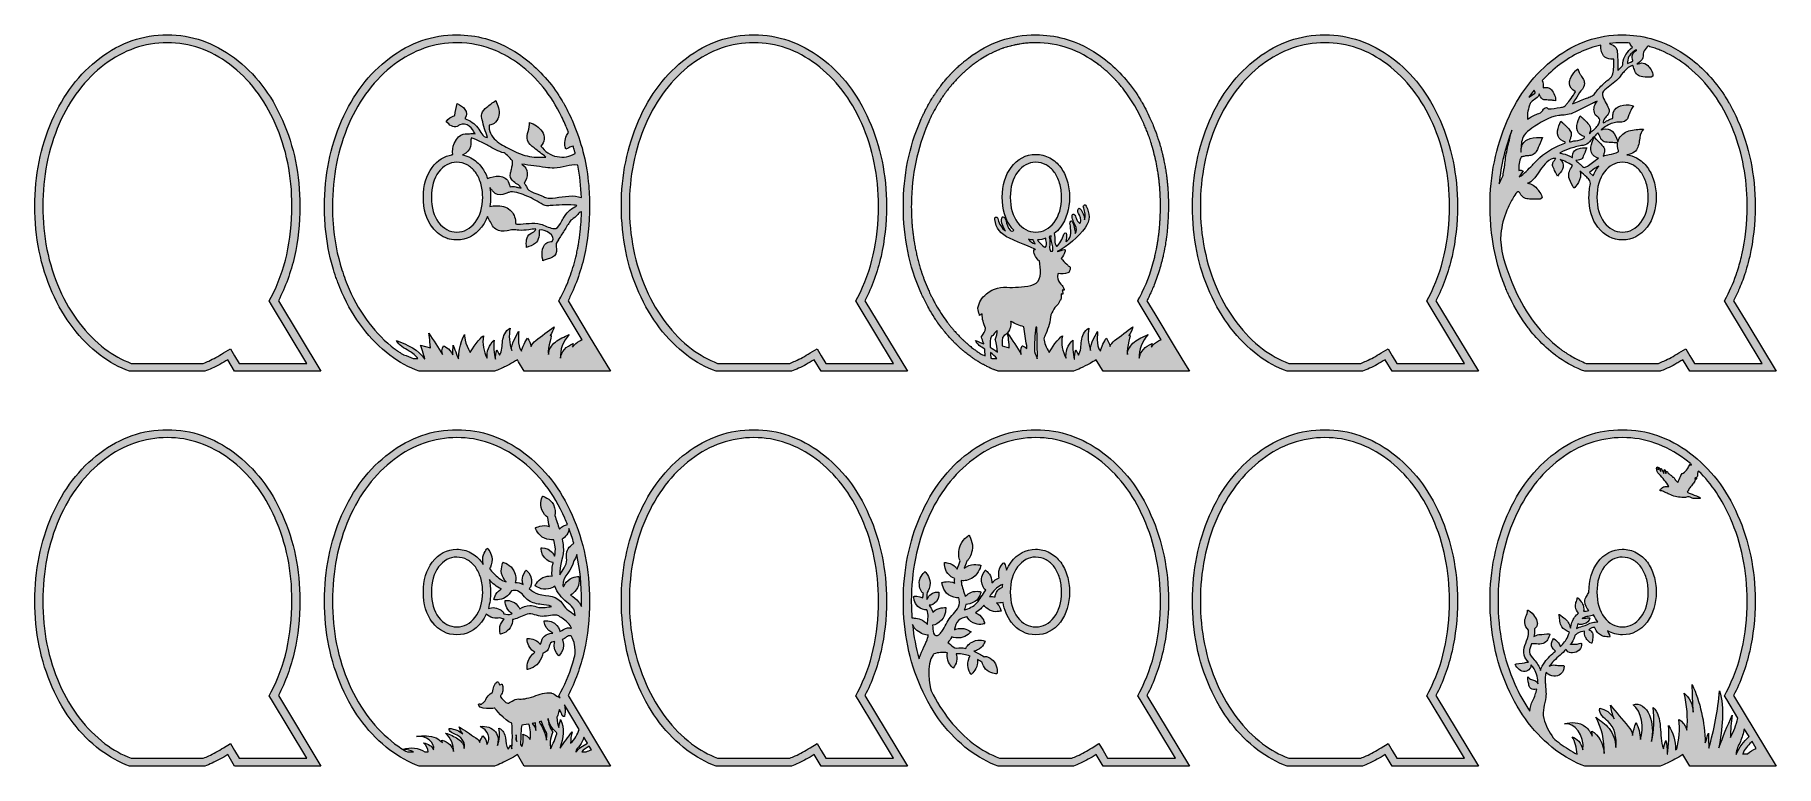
# Model space of a CAD drawing. Header units: millimetres. Extents: x 20 to 678, y -311 to -35.
import ezdxf

# ---------------------------------------------------------------- set-up
doc = ezdxf.new("R2010")
doc.units = ezdxf.units.MM
doc.header["$MEASUREMENT"] = 0
for name, color, linetype in [('Layer 1', 7, 'Continuous'), ('Layer 11', 7, 'Continuous'), ('Layer 12', 7, 'Continuous'), ('Layer 2', 7, 'Continuous'), ('Layer 3', 7, 'Continuous'), ('Layer 4', 7, 'Continuous'), ('Layer 5', 7, 'Continuous'), ('Layer 6', 7, 'Continuous'), ('Layer 7', 7, 'Continuous'), ('Layer10', 7, 'Continuous'), ('Layer8', 7, 'Continuous'), ('Layer9', 7, 'Continuous')]:
    doc.layers.add(name, color=color, linetype=linetype)

msp = doc.modelspace()

# ---------------------------------------------------------------- hatches: boundary and pattern name
at = {"layer": 'Layer 1'}
h = msp.add_hatch(color=1, dxfattribs=at)
h.dxf.hatch_style = 2
edge = h.paths.add_edge_path()
edge.add_spline(control_points=[(661.66, -284.21), (664.35, -279.05), (666.38, -273.49), (667.74, -267.51), (669.1, -261.53), (669.79, -255.17), (669.79, -248.43), (669.79, -236.69), (667.59, -225.92), (663.2, -216.1), (658.89, -206.23), (652.84, -198.39), (645.04, -192.58), (637.32, -186.77), (628.88, -183.86), (619.72, -183.86), (610.51, -183.86), (602.02, -186.79), (594.26, -192.66), (586.5, -198.53), (580.47, -206.4), (576.17, -216.27), (571.86, -226.25), (569.71, -237), (569.71, -248.51), (569.71, -260.3), (571.9, -271.16), (576.29, -281.08), (580.73, -291.06), (586.76, -298.96), (594.39, -304.77), (597.94, -307.42), (601.65, -309.43), (605.51, -310.86), (605.51, -310.86), (633.89, -310.86), (633.89, -310.86), (634.8, -310.51), (635.71, -310.13), (636.63, -309.71), (638.53, -308.83), (640.5, -307.76), (642.54, -306.5), (642.54, -306.5), (645.13, -310.86), (645.13, -310.86), (645.13, -310.86), (677.74, -310.86), (677.74, -310.86), (677.74, -310.86), (661.66, -284.21), (661.66, -284.21)], knot_values=[0, 0, 0, 0, 1, 1, 1, 2, 2, 2, 3, 3, 3, 4, 4, 4, 5, 5, 5, 6, 6, 6, 7, 7, 7, 8, 8, 8, 9, 9, 9, 10, 10, 10, 11, 11, 11, 12, 12, 12, 13, 13, 13, 14, 14, 14, 15, 15, 15, 16, 16, 16, 17, 17, 17, 17], degree=3, periodic=1)
edge = h.paths.add_edge_path()
edge.add_spline(control_points=[(645.73, -196.97), (645.66, -197.11), (645.58, -197.25), (645.51, -197.41), (645.49, -197.13), (645.48, -196.93), (645.46, -196.75), (645.55, -196.82), (645.64, -196.89), (645.73, -196.97)], knot_values=[0, 0, 0, 0, 1, 1, 1, 2, 2, 2, 3, 3, 3, 3], degree=3, periodic=1)
edge = h.paths.add_edge_path()
edge.add_spline(control_points=[(656.1, -303.93), (657.27, -296.79), (658.41, -289.1), (656.34, -282.37), (655.72, -289.81), (654.35, -297.13), (652.28, -304.07), (652.25, -302.19), (652.21, -300.31), (652.18, -298.44), (651.77, -299.65), (651.36, -300.86), (650.95, -302.06), (650.78, -294.27), (649.05, -286.56), (646.02, -279.99), (646.14, -283.48), (646.27, -286.96), (646.4, -290.44), (646.2, -287.49), (644.89, -284.7), (642.98, -283.31), (644.12, -287.75), (644.48, -292.56), (644.02, -297.23), (643.46, -295.42), (642.36, -293.94), (641.03, -293.21), (641.46, -296.95), (641.16, -300.86), (640.18, -304.42), (640.03, -304.5), (639.88, -304.6), (639.73, -304.68), (639.75, -301.33), (638.81, -297.98), (637.14, -295.54), (637.38, -299.15), (637.22, -302.8), (636.68, -306.35), (636.65, -306.36), (636.62, -306.38), (636.6, -306.39), (636.64, -304.62), (636.47, -302.84), (636.09, -301.15), (635.78, -302.2), (635.46, -303.25), (635.14, -304.29), (634.21, -301.78), (634.24, -298.83), (634, -296.02), (633.76, -293.22), (633.07, -290.18), (631.3, -288.76), (631.81, -293), (631.6, -297.4), (630.69, -301.52), (631.19, -298.2), (631.15, -294.58), (629.93, -291.64), (628.71, -288.7), (626.09, -286.71), (623.72, -287.67), (626.87, -290.21), (628.14, -296.33), (626.45, -300.8), (626.34, -298.52), (625.78, -296.29), (624.84, -294.41), (624.25, -295.94), (623.81, -297.58), (623.51, -299.27), (623.42, -298.03), (622.63, -296.77), (621.88, -295.88), (619.64, -293.2), (617.39, -290.52), (615.15, -287.84), (615.4, -289.65), (615.9, -291.4), (616.62, -292.96), (615.25, -290.76), (613.25, -289.32), (611.14, -289.01), (610.67, -291.32), (612.84, -292.72), (614.3, -294.01), (616.6, -296.05), (617.79, -300.19), (617.15, -303.85), (617.2, -301.12), (616.11, -298.55), (614.65, -296.7), (613.19, -294.86), (611.39, -293.62), (609.61, -292.42), (611.84, -296.22), (613.01, -301.18), (612.83, -306.07), (612.52, -302.37), (610.66, -299), (608.15, -297.59), (608.21, -298.26), (608.26, -298.93), (608.32, -299.6), (607.72, -298.11), (606.81, -296.82), (605.74, -295.99), (603.36, -294.16), (600.44, -294.15), (597.76, -294.86), (601.61, -294.09), (605.41, -299.41), (604.77, -304.69), (604.17, -302.21), (602.55, -300.24), (600.67, -299.73), (601.79, -301.58), (602.46, -303.92), (602.59, -306.32), (600.38, -305.21), (598.24, -303.9), (596.2, -302.37), (595.29, -301.68), (594.4, -300.95), (593.54, -300.19), (592.08, -297.9), (590.63, -295.52), (590, -292.86), (589.3, -289.91), (590.43, -287.62), (590.76, -284.78), (590.96, -283.09), (590.71, -281.4), (590.58, -279.72), (590.58, -279.61), (590.57, -279.49), (590.56, -279.38), (590.5, -278.42), (590.49, -277.47), (590.64, -276.52), (590.7, -276.12), (590.8, -275.75), (590.92, -275.39), (591.08, -275.7), (591.35, -275.95), (591.65, -276.15), (592.47, -276.69), (593.5, -276.97), (594.48, -276.87), (595.39, -276.77), (596.25, -276.34), (596.84, -275.64), (597.12, -275.32), (597.33, -274.95), (597.46, -274.55), (597.61, -274.06), (597.56, -273.55), (597.72, -273.06), (597.82, -272.77), (595.9, -272.98), (595.25, -272.86), (594.58, -272.73), (593.9, -272.58), (593.22, -272.7), (592.81, -272.77), (592.44, -272.91), (592.09, -273.11), (592.59, -272.39), (593.18, -271.73), (593.81, -271.1), (595.29, -269.63), (596.96, -268.31), (598.42, -266.82), (598.47, -266.96), (598.54, -267.1), (598.64, -267.23), (599.16, -267.9), (600.08, -268.09), (600.88, -268.06), (601.81, -268.02), (602.74, -267.69), (603.41, -267.03), (604.05, -266.4), (604.4, -265.46), (604.25, -264.57), (604.2, -264.22), (602.56, -264.9), (602.05, -264.86), (601.4, -264.81), (600.76, -264.8), (600.12, -264.87), (600.11, -264.87), (600.1, -264.87), (600.08, -264.88), (600.71, -264.02), (601.24, -263.08), (601.61, -262.02), (601.67, -261.87), (601.72, -261.7), (601.77, -261.54), (602.05, -261.26), (602.34, -261), (602.65, -260.78), (603.58, -260.09), (604.46, -260.15), (605.43, -259.96), (605.35, -260.64), (605.43, -261.34), (605.67, -262), (605.85, -262.48), (606.11, -262.94), (606.45, -263.33), (606.82, -263.77), (608.15, -264.67), (608.19, -264.42), (608.29, -263.74), (608.4, -263.06), (608.5, -262.38), (608.59, -261.78), (608.64, -261.14), (608.36, -260.58), (608.12, -260.1), (607.7, -259.75), (607.25, -259.49), (607.16, -259.44), (607.06, -259.39), (606.97, -259.35), (607.45, -259.04), (607.92, -258.71), (608.48, -258.55), (608.68, -258.49), (608.89, -258.45), (609.1, -258.41), (609.14, -258.5), (609.18, -258.59), (609.23, -258.68), (609.38, -258.99), (609.55, -259.3), (609.74, -259.6), (610.08, -260.14), (610.5, -260.66), (611.01, -261.06), (611.5, -261.46), (612.07, -261.73), (612.68, -261.88), (613.4, -262.05), (614.14, -262.06), (614.86, -262.15), (615.24, -262.2), (614.43, -260.59), (614.24, -260.09), (614.2, -259.99), (614.16, -259.89), (614.11, -259.79), (615.81, -260.78), (617.69, -261.3), (619.72, -261.3), (623.35, -261.3), (626.56, -259.65), (628.99, -256.52), (628.99, -256.52), (629.01, -256.5), (629.01, -256.5), (629.01, -256.5), (629.03, -256.47), (629.03, -256.47), (631.29, -253.43), (632.44, -249.62), (632.44, -245.14), (632.44, -242.94), (632.14, -240.86), (631.57, -238.96), (630.98, -237.02), (630.15, -235.32), (629.1, -233.89), (627.98, -232.39), (626.61, -231.19), (625.01, -230.33), (623.36, -229.43), (621.56, -228.98), (619.65, -228.98), (615.99, -228.98), (612.8, -230.67), (610.41, -233.88), (608.19, -236.81), (607.06, -240.6), (607.06, -245.14), (607.06, -245.2), (607.06, -245.25), (607.06, -245.31), (606.73, -245.8), (606.39, -246.29), (606.09, -246.79), (605.72, -247.4), (605.48, -248.05), (605.49, -248.76), (605.5, -250.05), (606.22, -251.12), (606.98, -252.1), (606.44, -252.29), (605.66, -252.35), (605, -252.42), (605.11, -251.82), (605.06, -251.17), (604.94, -250.58), (604.81, -249.94), (604.54, -249.38), (604.17, -248.84), (603.81, -248.31), (602.6, -246.96), (602.6, -247.31), (602.6, -247.94), (602.32, -248.52), (602.14, -249.11), (601.99, -249.64), (601.93, -250.21), (601.99, -250.76), (602.09, -251.65), (602.47, -252.49), (603.08, -253.14), (602.52, -253.53), (602.04, -254.04), (601.65, -254.58), (600.74, -255.85), (600.38, -257.3), (600.03, -258.76), (599.98, -258.49), (599.93, -258.22), (599.84, -257.96), (599.64, -257.33), (599.33, -256.72), (598.94, -256.19), (598.55, -255.66), (598.08, -255.21), (597.53, -254.85), (597.14, -254.59), (595.67, -253.32), (595.7, -253.64), (595.72, -253.79), (595.76, -253.92), (595.81, -254.04), (596.16, -255.44), (595.93, -256.98), (596.78, -258.22), (597.46, -259.21), (598.55, -259.8), (599.66, -260.25), (599.49, -260.83), (599.3, -261.41), (599.05, -261.96), (598.37, -263.43), (597.35, -264.64), (596.21, -265.76), (596.16, -265.25), (595.87, -264.78), (595.56, -264.37), (595.11, -263.77), (593.66, -262.44), (593.59, -262.73), (593.49, -263.2), (593.15, -263.59), (593.01, -264.05), (592.87, -264.52), (592.85, -265.02), (592.95, -265.5), (593.07, -266.13), (594.31, -267.35), (594.42, -267.42), (593.11, -268.58), (591.34, -270.17), (590.34, -271.57), (589.63, -272.57), (589.11, -273.64), (588.79, -274.77), (588.27, -273.29), (587.46, -271.9), (586.4, -270.7), (585.55, -269.73), (584.61, -269.09), (584.58, -267.66), (584.56, -266.63), (584.95, -265.65), (585.35, -264.7), (585.56, -264.7), (585.78, -264.7), (585.99, -264.71), (586.43, -264.72), (586.86, -264.73), (587.29, -264.74), (588.1, -264.76), (588.94, -264.82), (589.71, -264.56), (591.25, -264.04), (591.89, -262.43), (592.25, -260.98), (592.34, -260.63), (590.08, -261.17), (589.31, -261.14), (588.55, -261.11), (587.81, -261.22), (587.11, -261.52), (586.82, -261.64), (586.54, -261.79), (586.28, -261.97), (586.37, -261.54), (586.45, -261.11), (586.49, -260.67), (586.53, -260.14), (586.54, -259.61), (586.5, -259.07), (586.7, -258.89), (586.89, -258.7), (587.05, -258.48), (587.29, -258.15), (587.47, -257.77), (587.54, -257.37), (587.62, -256.93), (587.54, -256.51), (587.41, -256.09), (587.17, -255.26), (586.67, -254.47), (586.16, -253.78), (585.63, -253.07), (583.86, -251.58), (583.89, -251.94), (583.98, -252.81), (583.59, -253.61), (583.27, -254.4), (582.97, -255.13), (582.73, -255.88), (582.79, -256.68), (582.87, -257.77), (583.42, -258.82), (584.27, -259.49), (584.32, -260.25), (584.25, -261.01), (584.07, -261.75), (583.47, -264.17), (581.92, -266.34), (582.58, -268.94), (582.85, -270.02), (583.52, -270.84), (584.26, -271.64), (583.75, -271.59), (583.24, -271.7), (582.76, -271.85), (581.82, -272.15), (578.97, -272.13), (579.15, -272.43), (579.97, -273.74), (581.15, -275.38), (582.92, -275.15), (583.65, -275.06), (584.33, -274.65), (584.74, -274.03), (585, -273.64), (585.17, -273.14), (585.2, -272.65), (585.63, -273.12), (586.04, -273.62), (586.36, -274.18), (587.32, -275.91), (587.81, -277.83), (587.84, -279.78), (587.63, -279.38), (587.34, -279.04), (586.96, -278.77), (586.46, -278.43), (585.88, -278.39), (585.34, -278.16), (584.81, -277.93), (584.37, -277.56), (583.99, -277.14), (583.75, -276.89), (584.15, -278.98), (584.29, -279.74), (584.41, -280.38), (584.48, -281.13), (585.06, -281.55), (585.66, -281.98), (586.6, -282.07), (587.35, -281.8), (586.98, -283.26), (586.6, -284.71), (585.84, -286.05), (585.11, -287.34), (584.85, -288.72), (584.72, -290.13), (582.59, -287.01), (580.69, -283.59), (579.04, -279.87), (574.84, -270.38), (572.71, -259.82), (572.71, -248.51), (572.71, -237.46), (574.8, -227.01), (578.92, -217.47), (582.99, -208.12), (588.77, -200.58), (596.07, -195.05), (603.26, -189.62), (611.22, -186.86), (619.72, -186.86), (628.17, -186.86), (636.08, -189.59), (643.25, -194.98), (643.96, -195.52), (644.66, -196.07), (645.34, -196.64), (645.23, -196.79), (645.17, -196.94), (645.1, -197.08), (644.82, -197.62), (644.59, -198.22), (644.21, -198.68), (643.74, -199.25), (643.4, -199.93), (642.56, -200.21), (642.14, -200.35), (641.85, -201.02), (641.61, -201.5), (641.24, -202.25), (640.96, -203.04), (640.67, -203.74), (640.27, -203.38), (639.95, -203.09), (639.63, -202.8), (639.56, -202.74), (639.52, -202.65), (639.48, -202.57), (639.31, -202.19), (639.26, -201.68), (638.63, -201.75), (638.59, -201.75), (638.53, -201.63), (638.48, -201.57), (638.38, -201.45), (638.3, -201.28), (638.17, -201.2), (637.55, -200.84), (637.04, -200.38), (636.66, -199.79), (636.6, -199.69), (636.45, -199.66), (636.28, -199.55), (636.23, -199.86), (636.19, -200.1), (636.14, -200.4), (635.96, -199.87), (635.8, -199.41), (635.65, -198.94), (635.57, -198.95), (635.5, -198.95), (635.43, -198.95), (635.38, -199.4), (635.33, -199.86), (635.27, -200.38), (634.95, -199.68), (634.66, -199.02), (634.35, -198.33), (633.91, -198.71), (634.19, -199.13), (634.17, -199.62), (633.92, -199.05), (633.72, -198.59), (633.53, -198.13), (633.47, -198.14), (633.41, -198.15), (633.36, -198.16), (633.32, -198.41), (633.29, -198.67), (633.24, -198.98), (633.1, -198.6), (632.98, -198.27), (632.87, -197.94), (632.82, -197.94), (632.77, -197.95), (632.72, -197.96), (632.68, -198.12), (632.61, -198.28), (632.6, -198.44), (632.56, -199.3), (632.89, -200.02), (633.5, -200.63), (634.92, -202.06), (636.22, -203.6), (637.17, -205.34), (636.75, -205.34), (636.29, -205.31), (635.83, -205.35), (635.36, -205.39), (634.91, -205.45), (634.57, -205.89), (634.31, -206.23), (633.79, -206.39), (633.93, -206.96), (634.41, -206.88), (634.85, -206.88), (635.25, -207.23), (635.43, -207.39), (635.66, -207.49), (635.89, -207.58), (636.37, -207.79), (636.88, -207.94), (637.34, -208.2), (638.85, -209.03), (640.46, -209.4), (642.18, -209.4), (642.46, -209.4), (642.74, -209.47), (643.02, -209.46), (643.3, -209.45), (643.62, -209.46), (643.85, -209.34), (644.32, -209.11), (644.76, -209.09), (645.22, -209.3), (645.6, -209.47), (645.97, -209.74), (646.35, -209.77), (647.25, -209.84), (648.16, -209.8), (649.06, -209.8), (649.08, -209.74), (649.09, -209.68), (649.1, -209.63), (648.88, -209.47), (648.68, -209.28), (648.43, -209.18), (647.37, -208.75), (646.29, -208.36), (645.22, -207.94), (644.85, -207.8), (644.48, -207.62), (644.12, -207.46), (644.42, -206.96), (644.65, -206.52), (644.93, -206.12), (645.26, -205.63), (645.63, -205.17), (645.99, -204.7), (646.36, -204.22), (646.74, -203.75), (647.09, -203.25), (647.15, -203.18), (647.07, -203), (647.06, -202.94), (647.29, -202.71), (647.51, -202.5), (647.73, -202.29), (647.69, -202.26), (647.66, -202.22), (647.63, -202.19), (647.49, -202.21), (647.35, -202.22), (647.09, -202.26), (647.35, -202.11), (647.53, -202.06), (647.65, -201.94), (647.82, -201.76), (648.04, -201.54), (648.07, -201.32), (648.12, -200.93), (647.93, -200.51), (648.19, -200.12), (648.22, -200.08), (648.11, -199.93), (648.06, -199.81), (648.18, -199.7), (648.33, -199.59), (648.46, -199.47), (653.38, -204.33), (657.4, -210.3), (660.45, -217.3), (660.45, -217.3), (660.46, -217.32), (660.46, -217.32), (660.46, -217.32), (660.46, -217.33), (660.46, -217.33), (664.66, -226.71), (666.79, -237.18), (666.79, -248.43), (666.79, -254.92), (666.12, -261.11), (664.82, -266.84), (663.51, -272.55), (661.56, -277.92), (659, -282.82), (659, -282.82), (658.23, -284.31), (658.23, -284.31), (658.23, -284.31), (659.1, -285.76), (659.1, -285.76), (659.1, -285.76), (663.31, -292.74), (663.31, -292.74), (662.63, -295.32), (661.69, -297.77), (660.5, -299.98), (660.49, -297.18), (660.7, -294.37), (661.13, -291.64), (659.34, -295.64), (657.66, -299.74), (656.1, -303.93)], knot_values=[0, 0, 0, 0, 1, 1, 1, 2, 2, 2, 3, 3, 3, 4, 4, 4, 5, 5, 5, 6, 6, 6, 7, 7, 7, 8, 8, 8, 9, 9, 9, 10, 10, 10, 11, 11, 11, 12, 12, 12, 13, 13, 13, 14, 14, 14, 15, 15, 15, 16, 16, 16, 17, 17, 17, 18, 18, 18, 19, 19, 19, 20, 20, 20, 21, 21, 21, 22, 22, 22, 23, 23, 23, 24, 24, 24, 25, 25, 25, 26, 26, 26, 27, 27, 27, 28, 28, 28, 29, 29, 29, 30, 30, 30, 31, 31, 31, 32, 32, 32, 33, 33, 33, 34, 34, 34, 35, 35, 35, 36, 36, 36, 37, 37, 37, 38, 38, 38, 39, 39, 39, 40, 40, 40, 41, 41, 41, 42, 42, 42, 43, 43, 43, 44, 44, 44, 45, 45, 45, 46, 46, 46, 47, 47, 47, 48, 48, 48, 49, 49, 49, 50, 50, 50, 51, 51, 51, 52, 52, 52, 53, 53, 53, 54, 54, 54, 55, 55, 55, 56, 56, 56, 57, 57, 57, 58, 58, 58, 59, 59, 59, 60, 60, 60, 61, 61, 61, 62, 62, 62, 63, 63, 63, 64, 64, 64, 65, 65, 65, 66, 66, 66, 67, 67, 67, 68, 68, 68, 69, 69, 69, 70, 70, 70, 71, 71, 71, 72, 72, 72, 73, 73, 73, 74, 74, 74, 75, 75, 75, 76, 76, 76, 77, 77, 77, 78, 78, 78, 79, 79, 79, 80, 80, 80, 81, 81, 81, 82, 82, 82, 83, 83, 83, 84, 84, 84, 85, 85, 85, 86, 86, 86, 87, 87, 87, 88, 88, 88, 89, 89, 89, 90, 90, 90, 91, 91, 91, 92, 92, 92, 93, 93, 93, 94, 94, 94, 95, 95, 95, 96, 96, 96, 97, 97, 97, 98, 98, 98, 99, 99, 99, 100, 100, 100, 101, 101, 101, 102, 102, 102, 103, 103, 103, 104, 104, 104, 105, 105, 105, 106, 106, 106, 107, 107, 107, 108, 108, 108, 109, 109, 109, 110, 110, 110, 111, 111, 111, 112, 112, 112, 113, 113, 113, 114, 114, 114, 115, 115, 115, 116, 116, 116, 117, 117, 117, 118, 118, 118, 119, 119, 119, 120, 120, 120, 121, 121, 121, 122, 122, 122, 123, 123, 123, 124, 124, 124, 125, 125, 125, 126, 126, 126, 127, 127, 127, 128, 128, 128, 129, 129, 129, 130, 130, 130, 131, 131, 131, 132, 132, 132, 133, 133, 133, 134, 134, 134, 135, 135, 135, 136, 136, 136, 137, 137, 137, 138, 138, 138, 139, 139, 139, 140, 140, 140, 141, 141, 141, 142, 142, 142, 143, 143, 143, 144, 144, 144, 145, 145, 145, 146, 146, 146, 147, 147, 147, 148, 148, 148, 149, 149, 149, 150, 150, 150, 151, 151, 151, 152, 152, 152, 153, 153, 153, 154, 154, 154, 155, 155, 155, 156, 156, 156, 157, 157, 157, 158, 158, 158, 159, 159, 159, 160, 160, 160, 161, 161, 161, 162, 162, 162, 163, 163, 163, 164, 164, 164, 165, 165, 165, 166, 166, 166, 167, 167, 167, 168, 168, 168, 169, 169, 169, 170, 170, 170, 171, 171, 171, 172, 172, 172, 173, 173, 173, 174, 174, 174, 175, 175, 175, 176, 176, 176, 177, 177, 177, 178, 178, 178, 179, 179, 179, 180, 180, 180, 181, 181, 181, 182, 182, 182, 183, 183, 183, 184, 184, 184, 185, 185, 185, 186, 186, 186, 187, 187, 187, 188, 188, 188, 189, 189, 189, 190, 190, 190, 191, 191, 191, 192, 192, 192, 193, 193, 193, 194, 194, 194, 195, 195, 195, 196, 196, 196, 197, 197, 197, 198, 198, 198, 199, 199, 199, 200, 200, 200, 201, 201, 201, 202, 202, 202, 203, 203, 203, 204, 204, 204, 205, 205, 205, 206, 206, 206, 207, 207, 207, 208, 208, 208, 209, 209, 209, 210, 210, 210, 211, 211, 211, 212, 212, 212, 213, 213, 213, 214, 214, 214, 215, 215, 215, 216, 216, 216, 217, 217, 217, 218, 218, 218, 219, 219, 219, 220, 220, 220, 221, 221, 221, 222, 222, 222, 223, 223, 223, 224, 224, 224, 225, 225, 225, 226, 226, 226, 227, 227, 227, 228, 228, 228, 229, 229, 229, 230, 230, 230, 231, 231, 231, 232, 232, 232, 233, 233, 233, 234, 234, 234, 235, 235, 235, 236, 236, 236, 236], degree=3, periodic=1)
edge = h.paths.add_edge_path()
edge.add_spline(control_points=[(605.97, -254.95), (605.6, -254.96), (605.23, -254.93), (604.87, -254.99), (604.75, -255.01), (604.64, -255.04), (604.53, -255.07), (604.58, -255.04), (604.62, -255), (604.67, -254.98), (606.08, -254.16), (607.57, -254.51), (608.75, -253.7), (609.21, -254.68), (609.74, -255.59), (610.37, -256.43), (609.69, -256.44), (609.02, -256.48), (608.36, -256.61), (606.97, -256.86), (605.97, -257.79), (604.59, -258.06), (603.75, -258.23), (603.02, -258.54), (602.37, -258.96), (602.52, -258.3), (602.71, -257.65), (602.96, -257.06), (603.11, -257.2), (603.29, -257.3), (603.49, -257.35), (604.03, -257.49), (604.64, -257.31), (605.16, -257.16), (606.21, -256.86), (607.29, -256.15), (607.43, -254.97), (607.45, -254.77), (606.36, -254.94), (605.97, -254.95)], knot_values=[0, 0, 0, 0, 1, 1, 1, 2, 2, 2, 3, 3, 3, 4, 4, 4, 5, 5, 5, 6, 6, 6, 7, 7, 7, 8, 8, 8, 9, 9, 9, 10, 10, 10, 11, 11, 11, 12, 12, 12, 13, 13, 13, 13], degree=3, periodic=1)
edge = h.paths.add_edge_path()
edge.add_spline(control_points=[(610.06, -245.14), (610.06, -241.24), (610.98, -238.09), (612.81, -235.68), (614.64, -233.21), (616.92, -231.98), (619.65, -231.98), (621.06, -231.98), (622.37, -232.31), (623.58, -232.96), (624.8, -233.62), (625.83, -234.53), (626.69, -235.68), (627.54, -236.83), (628.21, -238.22), (628.7, -239.83), (629.19, -241.45), (629.44, -243.22), (629.44, -245.14), (629.44, -248.98), (628.5, -252.16), (626.62, -254.68), (624.75, -257.09), (622.44, -258.3), (619.72, -258.3), (616.99, -258.3), (614.68, -257.09), (612.81, -254.68), (610.98, -252.27), (610.06, -249.08), (610.06, -245.14)], knot_values=[0, 0, 0, 0, 1, 1, 1, 2, 2, 2, 3, 3, 3, 4, 4, 4, 5, 5, 5, 6, 6, 6, 7, 7, 7, 8, 8, 8, 9, 9, 9, 10, 10, 10, 10], degree=3, periodic=1)
edge = h.paths.add_edge_path()
edge.add_spline(control_points=[(662.58, -306.29), (662.72, -304.57), (663.55, -303.08), (664.21, -301.58), (664.88, -300.07), (665.38, -298.43), (665.71, -296.72), (665.71, -296.72), (667.51, -299.71), (667.51, -299.71), (665.53, -301.48), (663.79, -303.62), (662.68, -306.44), (662.63, -306.36), (662.63, -306.37), (662.58, -306.29)], knot_values=[0, 0, 0, 0, 1, 1, 1, 2, 2, 2, 3, 3, 3, 4, 4, 4, 5, 5, 5, 5], degree=3, periodic=1)
edge = h.paths.add_edge_path()
edge.add_spline(control_points=[(665.1, -306.27), (665.78, -304.49), (667.06, -303.03), (668.32, -301.89), (668.43, -301.79), (668.54, -301.69), (668.65, -301.59), (668.65, -301.59), (670.19, -304.15), (670.19, -304.15), (669.03, -304.64), (667.91, -305.33), (666.88, -306.23), (666.29, -306.24), (665.7, -306.26), (665.1, -306.27)], knot_values=[0, 0, 0, 0, 1, 1, 1, 2, 2, 2, 3, 3, 3, 4, 4, 4, 5, 5, 5, 5], degree=3, periodic=1)
at = {"layer": 'Layer 11'}
h = msp.add_hatch(color=1, dxfattribs=at)
h.dxf.hatch_style = 2
edge = h.paths.add_edge_path()
edge.add_spline(control_points=[(237.64, -161.82), (237.64, -161.82), (229.61, -148.5), (229.61, -148.5), (229.61, -148.5), (221.57, -135.17), (221.57, -135.17), (222.24, -133.88), (222.87, -132.57), (223.46, -131.23), (224.64, -128.55), (225.65, -125.77), (226.5, -122.88), (226.92, -121.44), (227.3, -119.97), (227.64, -118.47), (229.01, -112.5), (229.69, -106.14), (229.69, -99.39), (229.69, -99.39), (229.69, -99.39), (229.69, -99.39), (229.69, -99.39), (229.69, -99.39), (229.69, -99.39), (229.69, -96.46), (229.55, -93.58), (229.28, -90.77), (229.21, -90.07), (229.13, -89.37), (229.05, -88.67), (228.1, -81.02), (226.12, -73.82), (223.1, -67.07), (222.1, -64.77), (221, -62.59), (219.81, -60.51), (219.6, -60.14), (219.38, -59.77), (219.16, -59.4), (218.83, -58.85), (218.49, -58.31), (218.15, -57.78), (214.51, -52.14), (210.11, -47.39), (204.94, -43.54), (200.34, -40.07), (195.47, -37.65), (190.35, -36.25), (186.89, -35.3), (183.31, -34.82), (179.62, -34.82), (170.41, -34.82), (161.93, -37.76), (154.17, -43.62), (146.41, -49.49), (140.38, -57.36), (136.07, -67.23), (131.76, -77.21), (129.61, -87.96), (129.61, -99.47), (129.61, -99.47), (129.61, -99.47), (129.61, -99.47), (129.61, -99.47), (129.61, -99.47), (129.61, -99.47), (129.61, -102.42), (129.75, -105.31), (130.02, -108.14), (130.5, -113.1), (131.4, -117.87), (132.72, -122.47), (133.1, -123.78), (133.51, -125.08), (133.96, -126.36), (134.18, -127.01), (134.41, -127.65), (134.65, -128.28), (135.13, -129.55), (135.65, -130.8), (136.2, -132.05), (140.63, -142.03), (146.66, -149.92), (154.3, -155.73), (157.85, -158.38), (161.56, -160.39), (165.41, -161.82), (165.41, -161.82), (193.79, -161.82), (193.79, -161.82), (194.02, -161.74), (194.24, -161.64), (194.47, -161.55), (195.16, -161.28), (195.84, -160.99), (196.53, -160.67), (197.01, -160.45), (197.49, -160.22), (197.97, -159.98), (198.94, -159.49), (199.92, -158.95), (200.93, -158.37), (201.43, -158.08), (201.94, -157.78), (202.45, -157.46), (202.45, -157.46), (202.93, -158.27), (202.93, -158.27), (202.93, -158.27), (205.04, -161.82), (205.04, -161.82), (205.04, -161.82), (237.64, -161.82), (237.64, -161.82), (237.64, -161.82), (237.64, -161.82), (237.64, -161.82), (237.64, -161.82), (237.64, -161.82), (237.64, -161.82)], knot_values=[0, 0, 0, 0, 1, 1, 1, 2, 2, 2, 3, 3, 3, 4, 4, 4, 5, 5, 5, 6, 6, 6, 7, 7, 7, 8, 8, 8, 9, 9, 9, 10, 10, 10, 11, 11, 11, 12, 12, 12, 13, 13, 13, 14, 14, 14, 15, 15, 15, 16, 16, 16, 17, 17, 17, 18, 18, 18, 19, 19, 19, 20, 20, 20, 21, 21, 21, 22, 22, 22, 23, 23, 23, 24, 24, 24, 25, 25, 25, 26, 26, 26, 27, 27, 27, 28, 28, 28, 29, 29, 29, 30, 30, 30, 31, 31, 31, 32, 32, 32, 33, 33, 33, 34, 34, 34, 35, 35, 35, 36, 36, 36, 37, 37, 37, 38, 38, 38, 39, 39, 39, 40, 40, 40, 40], degree=3, periodic=1)
edge = h.paths.add_edge_path()
edge.add_spline(control_points=[(179.56, -82.94), (180.96, -82.94), (182.27, -83.27), (183.49, -83.93), (184.7, -84.59), (185.74, -85.49), (186.59, -86.64), (187.44, -87.79), (188.11, -89.18), (188.6, -90.8), (189.09, -92.41), (189.34, -94.18), (189.34, -96.1), (189.34, -99.94), (188.4, -103.12), (186.53, -105.64), (184.65, -108.06), (182.35, -109.26), (179.62, -109.26), (176.89, -109.26), (174.59, -108.06), (172.71, -105.64), (170.88, -103.23), (169.96, -100.05), (169.96, -96.1), (169.96, -92.21), (170.88, -89.06), (172.71, -86.64), (174.55, -84.17), (176.83, -82.94), (179.56, -82.94)], knot_values=[0, 0, 0, 0, 1, 1, 1, 2, 2, 2, 3, 3, 3, 4, 4, 4, 5, 5, 5, 6, 6, 6, 7, 7, 7, 8, 8, 8, 9, 9, 9, 10, 10, 10, 10], degree=3, periodic=1)
edge = h.paths.add_edge_path()
edge.add_spline(control_points=[(189, -84.86), (187.89, -83.35), (186.51, -82.15), (184.92, -81.29), (183.92, -80.75), (182.86, -80.37), (181.76, -80.15), (181.89, -80.1), (182.03, -80.04), (182.16, -79.97), (183.37, -79.37), (184.43, -78.32), (184.72, -77), (184.96, -75.92), (184.68, -74.72), (185.15, -73.72), (185.26, -73.48), (190.78, -76.32), (191.28, -76.59), (193.34, -77.75), (195.13, -78.84), (197.46, -79.42), (198.27, -79.62), (200.43, -82.15), (200.58, -82.44), (200.58, -82.44), (200.6, -82.91), (200.6, -82.91), (200.6, -83.01), (200.61, -83.1), (200.62, -83.19), (200.63, -83.33), (200.64, -83.46), (200.63, -83.52), (200.55, -84.03), (200.44, -84.55), (200.32, -85.06), (200.26, -85.36), (200.19, -85.63), (200.12, -85.91), (200.02, -86.34), (199.92, -86.74), (199.84, -87.16), (199.63, -88.18), (199.91, -89.12), (200.63, -89.82), (201.15, -90.32), (201.71, -90.85), (202.4, -91.19), (203.1, -91.54), (203.52, -92.11), (203.84, -92.7), (203.54, -92.64), (203.23, -92.57), (202.93, -92.49), (202.74, -92.45), (202.55, -92.41), (202.37, -92.37), (202.2, -92.33), (202.03, -92.29), (201.87, -92.25), (201.52, -92.16), (201.16, -92.07), (200.78, -92.01), (200.46, -91.96), (200.07, -92.02), (199.75, -92.18), (199.67, -91.97), (199.59, -91.75), (199.52, -91.55), (199.42, -91.27), (199.33, -91.01), (199.23, -90.76), (198.62, -89.2), (197.39, -88.31), (195.68, -88.19), (194.02, -88.08), (192.54, -88.52), (191.18, -89.05), (190.62, -87.47), (189.89, -86.06), (189, -84.86)], knot_values=[0, 0, 0, 0, 1, 1, 1, 2, 2, 2, 3, 3, 3, 4, 4, 4, 5, 5, 5, 6, 6, 6, 7, 7, 7, 8, 8, 8, 9, 9, 9, 10, 10, 10, 11, 11, 11, 12, 12, 12, 13, 13, 13, 14, 14, 14, 15, 15, 15, 16, 16, 16, 17, 17, 17, 18, 18, 18, 19, 19, 19, 20, 20, 20, 21, 21, 21, 22, 22, 22, 23, 23, 23, 24, 24, 24, 25, 25, 25, 26, 26, 26, 27, 27, 27, 27], degree=3, periodic=1)
edge = h.paths.add_edge_path()
edge.add_spline(control_points=[(192.05, -92.45), (192.11, -92.53), (192.17, -92.61), (192.24, -92.7), (192.24, -92.7), (192.48, -93.02), (192.48, -93.02), (192.73, -93.35), (193, -93.68), (193.26, -93.99), (194.2, -95.07), (195.48, -95.45), (196.97, -95.1), (197.5, -94.97), (198, -94.76), (198.44, -94.57), (198.44, -94.57), (198.48, -94.56), (198.48, -94.56), (198.67, -94.48), (198.85, -94.4), (199.03, -94.33), (199.07, -94.32), (199.12, -94.3), (199.16, -94.28), (199.16, -94.28), (199.18, -94.28), (199.18, -94.28), (200.67, -93.64), (203.76, -94.83), (205.17, -95.35), (207.39, -96.16), (209.46, -97.33), (211.49, -98.53), (211.97, -98.81), (212.46, -99.09), (212.99, -99.23), (213.59, -99.38), (214.22, -99.34), (214.83, -99.3), (217.84, -99.1), (220.81, -98.76), (223.79, -99.07), (224.13, -99.11), (224.55, -99.16), (224.95, -99.28), (224.95, -99.28), (224.91, -99.3), (224.91, -99.3), (224.65, -99.49), (224.4, -99.68), (224.16, -99.79), (222.35, -100.64), (220.96, -102.02), (219.78, -104.13), (219.43, -104.75), (219.05, -105.38), (218.67, -106.01), (217.83, -107.39), (217.65, -108.18), (215.85, -107.89), (214.22, -107.62), (212.77, -106.7), (211.18, -106.27), (208.37, -105.52), (205.41, -106.3), (202.5, -106.31), (202.29, -106.31), (202.06, -106.3), (201.91, -106.15), (201.72, -105.98), (201.72, -105.69), (201.72, -105.44), (201.72, -103.75), (200.97, -102.06), (199.7, -100.95), (198.28, -99.72), (196.32, -99.25), (194.44, -99.32), (193.64, -99.34), (192.86, -99.46), (192.08, -99.63), (192.25, -98.5), (192.34, -97.33), (192.34, -96.1), (192.34, -94.84), (192.24, -93.62), (192.05, -92.45)], knot_values=[0, 0, 0, 0, 1, 1, 1, 2, 2, 2, 3, 3, 3, 4, 4, 4, 5, 5, 5, 6, 6, 6, 7, 7, 7, 8, 8, 8, 9, 9, 9, 10, 10, 10, 11, 11, 11, 12, 12, 12, 13, 13, 13, 14, 14, 14, 15, 15, 15, 16, 16, 16, 17, 17, 17, 18, 18, 18, 19, 19, 19, 20, 20, 20, 21, 21, 21, 22, 22, 22, 23, 23, 23, 24, 24, 24, 25, 25, 25, 26, 26, 26, 27, 27, 27, 28, 28, 28, 29, 29, 29, 29], degree=3, periodic=1)
edge = h.paths.add_edge_path()
edge.add_spline(control_points=[(215.7, -96.45), (215.15, -96.5), (214.58, -96.55), (214.03, -96.46), (213.41, -96.37), (212.83, -96.1), (212.26, -95.84), (211, -95.27), (206.03, -93.9), (205.98, -92.35), (205.98, -92.24), (205.16, -90.98), (205.01, -90.82), (206.58, -88.62), (206.79, -85.26), (204.13, -83.65), (207.11, -84.06), (210.1, -84.47), (213.09, -84.88), (214.17, -85.02), (215.26, -85.17), (216.36, -85.13), (219.37, -85.02), (222.33, -83.49), (225.28, -84.06), (226.02, -87.99), (226.48, -92.05), (226.63, -96.22), (226.63, -96.22), (226.63, -96.22), (226.63, -96.22), (226.27, -96.12), (225.9, -96.03), (225.54, -95.93), (222.6, -95.14), (218.7, -96.18), (215.7, -96.45)], knot_values=[0, 0, 0, 0, 1, 1, 1, 2, 2, 2, 3, 3, 3, 4, 4, 4, 5, 5, 5, 6, 6, 6, 7, 7, 7, 8, 8, 8, 9, 9, 9, 10, 10, 10, 11, 11, 11, 12, 12, 12, 12], degree=3, periodic=1)
edge = h.paths.add_edge_path()
edge.add_spline(control_points=[(132.84, -105.76), (132.69, -103.69), (132.61, -101.6), (132.61, -99.47), (132.61, -88.42), (134.7, -77.97), (138.82, -68.43), (142.9, -59.08), (148.67, -51.54), (155.98, -46.02), (163.17, -40.58), (171.12, -37.82), (179.62, -37.82), (184.68, -37.82), (189.55, -38.81), (194.18, -40.76), (197.28, -42.06), (200.28, -43.78), (203.15, -45.95), (209.8, -50.9), (215.18, -57.54), (219.16, -65.69), (219.57, -66.54), (219.97, -67.39), (220.35, -68.27), (220.35, -68.27), (220.36, -68.28), (220.36, -68.28), (220.36, -68.28), (220.36, -68.29), (220.36, -68.29), (220.36, -68.29), (220.37, -68.29), (220.37, -68.29), (220.48, -68.54), (220.58, -68.8), (220.69, -69.05), (220.83, -69.37), (220.97, -69.68), (221.1, -70), (221.34, -70.57), (221.57, -71.15), (221.79, -71.73), (221.58, -71.92), (221.39, -72.13), (221.23, -72.39), (220.55, -73.53), (220.16, -76.01), (220.5, -77.13), (220.5, -77.13), (220.76, -78), (220.76, -78), (220.76, -78), (221.58, -77.62), (221.58, -77.62), (221.7, -77.56), (221.82, -77.51), (221.93, -77.45), (222.17, -77.33), (222.39, -77.23), (222.6, -77.14), (222.9, -77.03), (223.21, -76.92), (223.51, -76.81), (223.64, -77.23), (223.76, -77.65), (223.88, -78.07), (223.91, -78.19), (223.94, -78.31), (223.98, -78.43), (224.08, -78.82), (224.19, -79.22), (224.29, -79.61), (222.25, -80.81), (219.76, -81.25), (217.43, -80.79), (214.98, -80.3), (212.73, -78.84), (211.3, -76.79), (212.83, -75.5), (212.85, -73), (211.79, -71.3), (210.73, -69.61), (208.87, -68.58), (207, -67.87), (207.35, -70.13), (205.59, -72.44), (206.28, -74.63), (206.67, -75.87), (207.76, -76.74), (208.79, -77.53), (210.27, -78.68), (211.76, -79.82), (213.24, -80.96), (210.85, -81.14), (208.42, -81.11), (206.09, -80.54), (203.86, -80), (201.78, -78.99), (199.71, -77.98), (197.78, -77.04), (195.82, -76.07), (194.26, -74.6), (192.7, -73.12), (191.57, -71.03), (191.77, -68.9), (193.68, -68.92), (195.21, -67.08), (195.48, -65.18), (195.74, -63.29), (195.05, -61.4), (194.28, -59.65), (193.1, -60.42), (191.97, -61.26), (190.89, -62.16), (190.09, -62.83), (189.29, -63.59), (189.03, -64.6), (188.85, -65.34), (188.99, -66.11), (189.14, -66.85), (189.64, -69.16), (190.41, -71.35), (191.2, -73.57), (190.3, -73.54), (189.52, -72.92), (188.98, -72.2), (188.44, -71.48), (188.07, -70.64), (187.54, -69.91), (186.36, -68.26), (184.49, -67.25), (182.65, -66.4), (183.44, -65.39), (183.38, -64), (182.66, -62.97), (181.96, -61.95), (180.82, -61.33), (179.7, -60.8), (179.26, -62.26), (178.99, -63.78), (178.88, -65.31), (177.52, -65.54), (176.28, -66.41), (175.61, -67.61), (176.7, -68.78), (178.25, -70.05), (179.71, -69.4), (180.08, -69.24), (180.39, -68.96), (180.75, -68.77), (181.85, -68.18), (183.26, -68.49), (184.26, -69.24), (185.25, -69.99), (185.91, -71.1), (186.46, -72.22), (185.75, -72.08), (185.01, -71.93), (184.32, -72.13), (183.62, -72.33), (180.67, -71.23), (178.62, -75.83), (178.03, -77.14), (177.86, -78.59), (178.06, -80.01), (177.94, -80.02), (177.83, -80.04), (177.72, -80.05), (177.72, -80.06), (177.73, -80.08), (177.73, -80.09), (174.83, -80.56), (172.29, -82.18), (170.31, -84.84), (168.09, -87.77), (166.96, -91.56), (166.96, -96.1), (166.96, -100.7), (168.09, -104.52), (170.32, -107.46), (170.32, -107.46), (170.33, -107.47), (170.33, -107.47), (170.33, -107.47), (170.34, -107.48), (170.34, -107.48), (171.94, -109.53), (173.87, -110.95), (176.03, -111.68), (176.01, -111.7), (175.99, -111.73), (175.97, -111.75), (177.03, -112.09), (178.16, -112.26), (179.32, -112.26), (179.37, -112.26), (179.42, -112.26), (179.47, -112.26), (179.52, -112.26), (179.57, -112.26), (179.62, -112.26), (183.26, -112.26), (186.46, -110.61), (188.89, -107.48), (188.89, -107.48), (188.91, -107.46), (188.91, -107.46), (188.91, -107.46), (188.93, -107.43), (188.93, -107.43), (189.84, -106.21), (190.57, -104.85), (191.12, -103.38), (191.33, -103.71), (191.53, -104.05), (191.71, -104.4), (192.43, -105.74), (193.03, -107.25), (194.27, -108.13), (195.5, -109), (197.13, -109.09), (198.61, -108.81), (199.35, -108.67), (200.08, -108.45), (200.83, -108.42), (201.54, -108.39), (202.25, -108.54), (202.96, -108.6), (204.22, -108.71), (205.48, -108.55), (206.73, -108.4), (207.61, -108.28), (208.49, -108.17), (209.37, -108.06), (209.35, -109.04), (208.07, -109.34), (207.25, -109.88), (205.68, -110.92), (205.71, -113.19), (205.93, -115.06), (207.12, -114.68), (208.36, -114.29), (209.32, -113.49), (210.28, -112.68), (211.03, -109.71), (210.63, -108.53), (212.89, -108.02), (217.16, -110.62), (215.56, -112.84), (214.39, -112.97), (212.72, -112.96), (211.99, -115.74), (211.62, -117.15), (211.77, -118.47), (212.01, -119.62), (212.01, -119.62), (212.11, -120.1), (212.11, -120.1), (212.11, -120.1), (215.16, -119.04), (215.71, -118.74), (216.88, -118.1), (217.39, -117.03), (217.19, -115.64), (217.04, -114.61), (216.91, -113.73), (217.43, -112.96), (217.43, -112.96), (217.93, -112.22), (217.93, -112.22), (217.93, -112.22), (217.87, -112.19), (217.87, -112.19), (217.87, -112.19), (218.72, -110.88), (218.72, -110.88), (219.1, -110.31), (219.48, -109.73), (219.85, -109.13), (220.65, -107.88), (221.42, -106.63), (222.07, -105.58), (222.4, -105.04), (222.87, -104.58), (223.56, -104.14), (224.3, -103.65), (224.85, -103.16), (225.22, -102.62), (225.58, -102.11), (225.99, -101.81), (226.54, -101.66), (226.58, -101.65), (226.62, -101.64), (226.66, -101.62), (226.65, -102.08), (226.63, -102.53), (226.61, -102.99), (226.6, -103.28), (226.59, -103.58), (226.58, -103.88), (226.56, -104.3), (226.53, -104.71), (226.5, -105.13), (226.48, -105.46), (226.46, -105.79), (226.44, -106.12), (226.41, -106.51), (226.38, -106.9), (226.34, -107.29), (226.31, -107.64), (226.28, -107.99), (226.25, -108.34), (226.21, -108.71), (226.17, -109.08), (226.13, -109.44), (226.08, -109.81), (226.04, -110.18), (225.99, -110.55), (225.95, -110.89), (225.9, -111.23), (225.86, -111.57), (225.8, -111.97), (225.74, -112.37), (225.68, -112.76), (225.63, -113.07), (225.58, -113.37), (225.53, -113.68), (225.46, -114.13), (225.37, -114.57), (225.29, -115.02), (225.24, -115.27), (225.2, -115.51), (225.15, -115.76), (225.02, -116.45), (224.87, -117.13), (224.72, -117.81), (224.11, -120.46), (223.36, -123.05), (222.47, -125.55), (222.04, -126.77), (221.57, -127.98), (221.07, -129.16), (220.84, -129.71), (220.6, -130.26), (220.35, -130.8), (219.89, -131.81), (219.42, -132.81), (218.91, -133.78), (218.91, -133.78), (218.52, -134.53), (218.52, -134.53), (218.52, -134.53), (218.13, -135.28), (218.13, -135.28), (218.13, -135.28), (218.13, -135.28), (218.13, -135.28), (218.13, -135.28), (218.13, -135.28), (218.13, -135.28), (218.13, -135.28), (219, -136.72), (219, -136.72), (219, -136.72), (226.96, -149.91), (226.96, -149.91), (226.62, -150.03), (226.29, -150.16), (225.98, -150.32), (224.87, -150.86), (223.93, -151.71), (223.32, -152.68), (223.38, -152.24), (223.43, -151.81), (223.49, -151.37), (220.91, -152.29), (218.99, -154.49), (218.67, -156.92), (218.49, -153.71), (219.7, -150.47), (221.99, -147.98), (220.16, -148.77), (218.3, -149.57), (216.8, -150.78), (215.3, -151.99), (214.18, -153.68), (214.23, -155.47), (213.57, -153.07), (216.19, -146.89), (214.77, -148.33), (215.51, -147.31), (216.03, -146.17), (216.29, -144.98), (213.98, -146.73), (211.67, -148.49), (209.36, -150.24), (208.59, -150.83), (207.77, -151.65), (207.69, -152.46), (207.38, -151.36), (206.92, -150.29), (206.31, -149.28), (205.44, -150.39), (204.33, -152.72), (204.04, -154.26), (204.04, -154.26), (203.47, -153.3), (203.47, -153.3), (203.47, -153.3), (203.37, -153.37), (203.37, -153.37), (202.43, -150.46), (202.98, -146.75), (202.98, -146.75), (202.98, -146.75), (199.78, -151.77), (200.29, -153.94), (199.36, -151.24), (199.14, -148.36), (199.67, -145.58), (197.84, -146.51), (197.13, -148.5), (196.89, -150.34), (196.64, -152.18), (196.67, -154.11), (195.71, -155.75), (195.38, -155.07), (195.06, -154.38), (194.73, -153.7), (194.33, -154.83), (194.16, -156.02), (194.21, -157.2), (194.18, -157.22), (194.19, -157.22), (194.16, -157.24), (193.58, -154.87), (193.4, -152.43), (193.65, -150.02), (191.7, -151.84), (190.72, -154.43), (191.04, -156.92), (189.63, -154.31), (189.14, -151.34), (189.65, -148.49), (188.28, -148.98), (185.24, -153.54), (184.66, -154.72), (182.57, -151.43), (182.44, -147.97), (182.44, -147.97), (182.44, -147.97), (180.33, -151.98), (180.16, -157.08), (179.74, -156.29), (178.6, -152.71), (178.18, -151.92), (178.14, -153.15), (178.1, -154.38), (178.07, -155.61), (176.85, -153.01), (174.5, -152.16), (174.5, -152.16), (174.5, -152.16), (173.62, -153.52), (174.13, -155.52), (172.53, -152.77), (170.8, -150.09), (168.96, -147.47), (169.4, -149.26), (169.61, -152.93), (169.61, -152.93), (169.61, -152.93), (165.92, -151.98), (165.92, -151.98), (165.92, -151.98), (167.33, -155.94), (167.46, -157.06), (167.41, -157.12), (167.42, -157.11), (167.37, -157.16), (165.23, -153.73), (160.91, -151.83), (156.84, -150.17), (157.59, -152.01), (159.7, -153.1), (161.56, -154.18), (162.86, -154.93), (164.17, -155.88), (164.87, -157.05), (164.26, -157.04), (163.65, -157.03), (163.04, -157.02), (161.95, -156.41), (160.75, -155.95), (159.51, -155.63), (159.21, -155.45), (158.91, -155.27), (158.62, -155.08), (158.46, -154.98), (158.3, -154.87), (158.14, -154.76), (157.93, -154.62), (157.71, -154.48), (157.5, -154.34), (157.38, -154.25), (157.25, -154.16), (157.12, -154.07), (156.78, -153.83), (156.44, -153.59), (156.1, -153.34), (148.92, -147.86), (143.14, -140.29), (138.94, -130.83), (137.89, -128.46), (136.97, -126.02), (136.18, -123.52), (134.4, -117.89), (133.28, -111.95), (132.84, -105.76)], knot_values=[0, 0, 0, 0, 1, 1, 1, 2, 2, 2, 3, 3, 3, 4, 4, 4, 5, 5, 5, 6, 6, 6, 7, 7, 7, 8, 8, 8, 9, 9, 9, 10, 10, 10, 11, 11, 11, 12, 12, 12, 13, 13, 13, 14, 14, 14, 15, 15, 15, 16, 16, 16, 17, 17, 17, 18, 18, 18, 19, 19, 19, 20, 20, 20, 21, 21, 21, 22, 22, 22, 23, 23, 23, 24, 24, 24, 25, 25, 25, 26, 26, 26, 27, 27, 27, 28, 28, 28, 29, 29, 29, 30, 30, 30, 31, 31, 31, 32, 32, 32, 33, 33, 33, 34, 34, 34, 35, 35, 35, 36, 36, 36, 37, 37, 37, 38, 38, 38, 39, 39, 39, 40, 40, 40, 41, 41, 41, 42, 42, 42, 43, 43, 43, 44, 44, 44, 45, 45, 45, 46, 46, 46, 47, 47, 47, 48, 48, 48, 49, 49, 49, 50, 50, 50, 51, 51, 51, 52, 52, 52, 53, 53, 53, 54, 54, 54, 55, 55, 55, 56, 56, 56, 57, 57, 57, 58, 58, 58, 59, 59, 59, 60, 60, 60, 61, 61, 61, 62, 62, 62, 63, 63, 63, 64, 64, 64, 65, 65, 65, 66, 66, 66, 67, 67, 67, 68, 68, 68, 69, 69, 69, 70, 70, 70, 71, 71, 71, 72, 72, 72, 73, 73, 73, 74, 74, 74, 75, 75, 75, 76, 76, 76, 77, 77, 77, 78, 78, 78, 79, 79, 79, 80, 80, 80, 81, 81, 81, 82, 82, 82, 83, 83, 83, 84, 84, 84, 85, 85, 85, 86, 86, 86, 87, 87, 87, 88, 88, 88, 89, 89, 89, 90, 90, 90, 91, 91, 91, 92, 92, 92, 93, 93, 93, 94, 94, 94, 95, 95, 95, 96, 96, 96, 97, 97, 97, 98, 98, 98, 99, 99, 99, 100, 100, 100, 101, 101, 101, 102, 102, 102, 103, 103, 103, 104, 104, 104, 105, 105, 105, 106, 106, 106, 107, 107, 107, 108, 108, 108, 109, 109, 109, 110, 110, 110, 111, 111, 111, 112, 112, 112, 113, 113, 113, 114, 114, 114, 115, 115, 115, 116, 116, 116, 117, 117, 117, 118, 118, 118, 119, 119, 119, 120, 120, 120, 121, 121, 121, 122, 122, 122, 123, 123, 123, 124, 124, 124, 125, 125, 125, 126, 126, 126, 127, 127, 127, 128, 128, 128, 129, 129, 129, 130, 130, 130, 131, 131, 131, 132, 132, 132, 133, 133, 133, 134, 134, 134, 135, 135, 135, 136, 136, 136, 137, 137, 137, 138, 138, 138, 139, 139, 139, 140, 140, 140, 141, 141, 141, 142, 142, 142, 143, 143, 143, 144, 144, 144, 145, 145, 145, 146, 146, 146, 147, 147, 147, 148, 148, 148, 149, 149, 149, 150, 150, 150, 151, 151, 151, 152, 152, 152, 153, 153, 153, 154, 154, 154, 155, 155, 155, 156, 156, 156, 157, 157, 157, 158, 158, 158, 159, 159, 159, 160, 160, 160, 161, 161, 161, 162, 162, 162, 163, 163, 163, 164, 164, 164, 165, 165, 165, 166, 166, 166, 167, 167, 167, 168, 168, 168, 169, 169, 169, 170, 170, 170, 171, 171, 171, 172, 172, 172, 173, 173, 173, 173], degree=3, periodic=1)
at = {"layer": 'Layer 12'}
h = msp.add_hatch(color=2, dxfattribs=at)
h.dxf.hatch_style = 2
edge = h.paths.add_edge_path()
edge.add_spline(control_points=[(70.25, -34.82), (61.04, -34.82), (52.56, -37.76), (44.8, -43.62), (37.04, -49.49), (31.01, -57.36), (26.7, -67.23), (22.4, -77.21), (20.24, -87.96), (20.24, -99.47), (20.24, -111.26), (22.44, -122.12), (26.83, -132.05), (31.26, -142.03), (37.3, -149.92), (44.93, -155.73), (48.48, -158.38), (52.19, -160.39), (56.05, -161.82), (56.05, -161.82), (84.43, -161.82), (84.43, -161.82), (85.34, -161.48), (86.25, -161.09), (87.17, -160.67), (89.06, -159.79), (91.04, -158.72), (93.08, -157.46), (93.08, -157.46), (95.67, -161.82), (95.67, -161.82), (95.67, -161.82), (128.28, -161.82), (128.28, -161.82), (128.28, -161.82), (112.2, -135.17), (112.2, -135.17), (114.89, -130.02), (116.91, -124.45), (118.28, -118.47), (119.64, -112.5), (120.32, -106.14), (120.32, -99.39), (120.32, -87.66), (118.13, -76.88), (113.74, -67.07), (109.43, -57.2), (103.38, -49.35), (95.58, -43.54), (87.86, -37.73), (79.42, -34.82), (70.25, -34.82), (70.25, -34.82), (70.25, -34.82), (70.25, -34.82)], knot_values=[0, 0, 0, 0, 1, 1, 1, 2, 2, 2, 3, 3, 3, 4, 4, 4, 5, 5, 5, 6, 6, 6, 7, 7, 7, 8, 8, 8, 9, 9, 9, 10, 10, 10, 11, 11, 11, 12, 12, 12, 13, 13, 13, 14, 14, 14, 15, 15, 15, 16, 16, 16, 17, 17, 17, 18, 18, 18, 18], degree=3, periodic=1)
edge = h.paths.add_edge_path()
edge.add_spline(control_points=[(70.25, -37.82), (78.71, -37.82), (86.62, -40.55), (93.78, -45.95), (101.12, -51.42), (106.91, -58.93), (110.99, -68.27), (110.99, -68.27), (110.99, -68.28), (110.99, -68.28), (110.99, -68.28), (111, -68.29), (111, -68.29), (115.2, -77.68), (117.32, -88.14), (117.32, -99.39), (117.32, -105.88), (116.66, -112.08), (115.35, -117.81), (114.05, -123.51), (112.1, -128.88), (109.54, -133.78), (109.54, -133.78), (108.76, -135.28), (108.76, -135.28), (108.76, -135.28), (109.63, -136.72), (109.63, -136.72), (109.63, -136.72), (122.96, -158.82), (122.96, -158.82), (122.96, -158.82), (97.38, -158.82), (97.38, -158.82), (97.38, -158.82), (95.66, -155.93), (95.66, -155.93), (95.66, -155.93), (94.1, -153.3), (94.1, -153.3), (94.1, -153.3), (91.51, -154.91), (91.51, -154.91), (89.57, -156.1), (87.69, -157.12), (85.91, -157.95), (85.24, -158.25), (84.56, -158.55), (83.86, -158.82), (83.86, -158.82), (56.6, -158.82), (56.6, -158.82), (53.15, -157.49), (49.83, -155.65), (46.73, -153.34), (39.55, -147.86), (33.78, -140.29), (29.57, -130.83), (25.37, -121.34), (23.24, -110.79), (23.24, -99.47), (23.24, -88.42), (25.34, -77.97), (29.45, -68.43), (33.53, -59.08), (39.3, -51.54), (46.61, -46.02), (53.8, -40.58), (61.75, -37.82), (70.25, -37.82)], knot_values=[0, 0, 0, 0, 0.352778, 0.352778, 0.352778, 0.705556, 0.705556, 0.705556, 1.058333, 1.058333, 1.058333, 1.411111, 1.411111, 1.411111, 1.763889, 1.763889, 1.763889, 2.116667, 2.116667, 2.116667, 2.469444, 2.469444, 2.469444, 2.822222, 2.822222, 2.822222, 3.175, 3.175, 3.175, 3.527778, 3.527778, 3.527778, 3.880556, 3.880556, 3.880556, 4.233333, 4.233333, 4.233333, 4.586111, 4.586111, 4.586111, 4.938889, 4.938889, 4.938889, 5.291667, 5.291667, 5.291667, 5.644444, 5.644444, 5.644444, 5.997222, 5.997222, 5.997222, 6.35, 6.35, 6.35, 6.702778, 6.702778, 6.702778, 7.055556, 7.055556, 7.055556, 7.408333, 7.408333, 7.408333, 7.761111, 7.761111, 7.761111, 8.113889, 8.113889, 8.113889, 8.113889], degree=3, periodic=0)
edge.add_line((70.25, -37.82), (70.25, -37.82))
at = {"layer": 'Layer 2'}
h = msp.add_hatch(color=2, dxfattribs=at)
h.dxf.hatch_style = 2
edge = h.paths.add_edge_path()
edge.add_spline(control_points=[(507.32, -183.86), (498.11, -183.86), (489.63, -186.79), (481.87, -192.66), (474.11, -198.53), (468.08, -206.4), (463.77, -216.27), (459.47, -226.25), (457.32, -237), (457.32, -248.51), (457.32, -260.3), (459.51, -271.16), (463.9, -281.08), (468.34, -291.06), (474.37, -298.96), (482, -304.77), (485.55, -307.42), (489.26, -309.43), (493.12, -310.86), (493.12, -310.86), (521.5, -310.86), (521.5, -310.86), (522.41, -310.51), (523.32, -310.13), (524.24, -309.71), (526.13, -308.83), (528.11, -307.76), (530.15, -306.5), (530.15, -306.5), (532.74, -310.86), (532.74, -310.86), (532.74, -310.86), (565.35, -310.86), (565.35, -310.86), (565.35, -310.86), (549.27, -284.21), (549.27, -284.21), (551.96, -279.05), (553.98, -273.49), (555.35, -267.51), (556.71, -261.53), (557.39, -255.17), (557.39, -248.43), (557.39, -236.69), (555.2, -225.92), (550.81, -216.1), (546.5, -206.23), (540.45, -198.39), (532.65, -192.58), (524.93, -186.77), (516.49, -183.86), (507.32, -183.86), (507.32, -183.86), (507.32, -183.86), (507.32, -183.86)], knot_values=[0, 0, 0, 0, 1, 1, 1, 2, 2, 2, 3, 3, 3, 4, 4, 4, 5, 5, 5, 6, 6, 6, 7, 7, 7, 8, 8, 8, 9, 9, 9, 10, 10, 10, 11, 11, 11, 12, 12, 12, 13, 13, 13, 14, 14, 14, 15, 15, 15, 16, 16, 16, 17, 17, 17, 18, 18, 18, 18], degree=3, periodic=1)
edge = h.paths.add_edge_path()
edge.add_spline(control_points=[(507.32, -186.86), (515.78, -186.86), (523.69, -189.59), (530.85, -194.98), (538.2, -200.45), (543.98, -207.96), (548.06, -217.3), (548.06, -217.3), (548.06, -217.32), (548.06, -217.32), (548.06, -217.32), (548.07, -217.33), (548.07, -217.33), (552.27, -226.71), (554.39, -237.18), (554.39, -248.43), (554.39, -254.92), (553.73, -261.11), (552.42, -266.84), (551.12, -272.55), (549.17, -277.92), (546.61, -282.82), (546.61, -282.82), (545.83, -284.31), (545.83, -284.31), (545.83, -284.31), (546.7, -285.76), (546.7, -285.76), (546.7, -285.76), (560.03, -307.86), (560.03, -307.86), (560.03, -307.86), (534.45, -307.86), (534.45, -307.86), (534.45, -307.86), (532.73, -304.97), (532.73, -304.97), (532.73, -304.97), (531.18, -302.34), (531.18, -302.34), (531.18, -302.34), (528.58, -303.94), (528.58, -303.94), (526.65, -305.14), (524.76, -306.16), (522.98, -306.98), (522.31, -307.29), (521.63, -307.58), (520.93, -307.86), (520.93, -307.86), (493.67, -307.86), (493.67, -307.86), (490.22, -306.53), (486.9, -304.68), (483.8, -302.37), (476.62, -296.9), (470.85, -289.33), (466.65, -279.87), (462.45, -270.38), (460.32, -259.82), (460.32, -248.51), (460.32, -237.46), (462.41, -227.01), (466.52, -217.47), (470.6, -208.12), (476.37, -200.58), (483.68, -195.05), (490.87, -189.62), (498.83, -186.86), (507.32, -186.86)], knot_values=[0, 0, 0, 0, 0.352778, 0.352778, 0.352778, 0.705556, 0.705556, 0.705556, 1.058333, 1.058333, 1.058333, 1.411111, 1.411111, 1.411111, 1.763889, 1.763889, 1.763889, 2.116667, 2.116667, 2.116667, 2.469444, 2.469444, 2.469444, 2.822222, 2.822222, 2.822222, 3.175, 3.175, 3.175, 3.527778, 3.527778, 3.527778, 3.880556, 3.880556, 3.880556, 4.233333, 4.233333, 4.233333, 4.586111, 4.586111, 4.586111, 4.938889, 4.938889, 4.938889, 5.291667, 5.291667, 5.291667, 5.644444, 5.644444, 5.644444, 5.997222, 5.997222, 5.997222, 6.35, 6.35, 6.35, 6.702778, 6.702778, 6.702778, 7.055556, 7.055556, 7.055556, 7.408333, 7.408333, 7.408333, 7.761111, 7.761111, 7.761111, 8.113889, 8.113889, 8.113889, 8.113889], degree=3, periodic=0)
edge.add_line((507.32, -186.86), (507.32, -186.86))
at = {"layer": 'Layer 3'}
h = msp.add_hatch(color=1, dxfattribs=at)
h.dxf.hatch_style = 2
edge = h.paths.add_edge_path()
edge.add_spline(control_points=[(440.15, -284.21), (442.83, -279.05), (444.86, -273.49), (446.22, -267.51), (447.58, -261.53), (448.27, -255.17), (448.27, -248.43), (448.27, -236.69), (446.07, -225.92), (441.68, -216.1), (437.37, -206.23), (431.32, -198.39), (423.52, -192.58), (415.8, -186.77), (407.36, -183.86), (398.2, -183.86), (388.99, -183.86), (380.5, -186.79), (372.74, -192.66), (364.99, -198.53), (358.95, -206.4), (354.65, -216.27), (350.34, -226.25), (348.19, -237), (348.19, -248.51), (348.19, -260.3), (350.38, -271.16), (354.78, -281.08), (359.21, -291.06), (365.24, -298.96), (372.87, -304.77), (376.42, -307.42), (380.13, -309.43), (383.99, -310.86), (383.99, -310.86), (412.37, -310.86), (412.37, -310.86), (413.28, -310.51), (414.19, -310.13), (415.11, -309.71), (417.01, -308.83), (418.98, -307.76), (421.03, -306.5), (421.03, -306.5), (423.61, -310.86), (423.61, -310.86), (423.61, -310.86), (456.22, -310.86), (456.22, -310.86), (456.22, -310.86), (440.15, -284.21), (440.15, -284.21)], knot_values=[0, 0, 0, 0, 1, 1, 1, 2, 2, 2, 3, 3, 3, 4, 4, 4, 5, 5, 5, 6, 6, 6, 7, 7, 7, 8, 8, 8, 9, 9, 9, 10, 10, 10, 11, 11, 11, 12, 12, 12, 13, 13, 13, 14, 14, 14, 15, 15, 15, 16, 16, 16, 17, 17, 17, 17], degree=3, periodic=1)
edge = h.paths.add_edge_path()
edge.add_spline(control_points=[(354.09, -270.31), (352.93, -266.17), (352.12, -261.88), (351.65, -257.44), (352.01, -258.22), (352.54, -259.03), (353.32, -259.64), (354.87, -260.87), (356.54, -261.5), (357.6, -261.33), (357.53, -262.15), (357.25, -262.91), (356.9, -263.75), (356.56, -264.58), (354.39, -268.94), (354.09, -270.31)], knot_values=[0, 0, 0, 0, 1, 1, 1, 2, 2, 2, 3, 3, 3, 4, 4, 4, 5, 5, 5, 5], degree=3, periodic=1)
edge = h.paths.add_edge_path()
edge.add_spline(control_points=[(423.61, -304.97), (423.61, -304.97), (422.05, -302.34), (422.05, -302.34), (422.05, -302.34), (419.45, -303.94), (419.45, -303.94), (417.52, -305.14), (415.64, -306.16), (413.85, -306.98), (413.19, -307.29), (412.5, -307.58), (411.81, -307.86), (411.81, -307.86), (384.54, -307.86), (384.54, -307.86), (381.09, -306.53), (377.77, -304.68), (374.68, -302.37), (368.15, -297.4), (362.78, -290.68), (358.71, -282.39), (358.03, -280.99), (356.66, -272.33), (359.46, -268.85), (359.55, -268.74), (359.65, -268.62), (359.75, -268.51), (361.27, -267.89), (363.13, -267.84), (364.82, -268.05), (364.74, -268.65), (364.74, -269.33), (364.82, -270.04), (365.08, -272.28), (367.06, -273.88), (367.06, -273.88), (367.06, -273.88), (368.62, -271.86), (368.36, -269.63), (368.31, -269.24), (368.24, -268.86), (368.16, -268.51), (368.28, -268.51), (368.4, -268.5), (368.54, -268.5), (370.2, -268.42), (371.81, -268.75), (373.36, -269.31), (372.98, -269.99), (372.68, -270.93), (372.54, -271.98), (372.25, -274.21), (373.78, -276.24), (373.78, -276.24), (373.78, -276.24), (375.78, -274.67), (376.07, -272.44), (376.16, -271.79), (376.17, -271.18), (376.12, -270.62), (376.72, -270.97), (377.31, -271.32), (377.91, -271.66), (378.09, -272.47), (378.55, -273.39), (379.26, -274.24), (380.69, -275.97), (383.49, -276.03), (383.49, -276.03), (383.49, -276.03), (383.97, -273.27), (382.53, -271.54), (381.28, -270.02), (379.67, -269.22), (378.68, -269.54), (377.45, -268.74), (376.08, -268.06), (374.78, -267.51), (375.24, -267.39), (375.72, -267.22), (376.2, -266.99), (378.24, -266.04), (379.14, -263.66), (379.14, -263.66), (379.14, -263.66), (376.74, -262.81), (374.7, -263.76), (373.1, -264.5), (371.95, -265.58), (371.73, -266.44), (371.41, -266.36), (371.09, -266.3), (370.77, -266.25), (369.82, -266.11), (368.46, -266.42), (367.59, -266.18), (366.72, -265.94), (366.16, -264.94), (365.39, -264.49), (365.24, -264.4), (365.09, -264.33), (364.94, -264.25), (365.6, -263.58), (366.09, -262.85), (366.48, -262.07), (367.27, -262.43), (368.51, -262.58), (369.88, -262.41), (372.11, -262.13), (373.69, -260.14), (373.69, -260.14), (373.69, -260.14), (371.66, -258.59), (369.43, -258.87), (368.71, -258.96), (368.04, -259.13), (367.47, -259.35), (367.49, -259.27), (367.51, -259.19), (367.54, -259.1), (367.83, -258), (368.11, -256.75), (368.95, -255.91), (369.78, -255.09), (370.98, -254.77), (372.06, -254.44), (372.08, -254.43), (372.1, -254.42), (372.12, -254.42), (372.5, -255.2), (373.36, -256.06), (374.52, -256.74), (376.42, -257.84), (378.91, -257.1), (378.91, -257.1), (378.91, -257.1), (378.33, -254.56), (376.43, -253.45), (376.11, -253.27), (375.79, -253.11), (375.47, -252.97), (376.16, -252.55), (376.81, -252.05), (377.43, -251.42), (377.84, -251), (378.21, -250.55), (378.56, -250.08), (379.01, -250.73), (379.75, -251.4), (380.69, -251.95), (382.58, -253.05), (385.08, -252.31), (385.08, -252.31), (385.08, -252.31), (384.66, -250.5), (383.39, -249.27), (384.21, -249.34), (385.02, -249.2), (385.84, -249.04), (386.32, -251.94), (387.34, -254.44), (388.9, -256.49), (388.9, -256.49), (388.91, -256.51), (388.91, -256.51), (388.91, -256.51), (388.92, -256.52), (388.92, -256.52), (391.35, -259.65), (394.56, -261.3), (398.2, -261.3), (401.83, -261.3), (405.04, -259.65), (407.47, -256.52), (407.47, -256.52), (407.49, -256.5), (407.49, -256.5), (407.49, -256.5), (407.51, -256.47), (407.51, -256.47), (409.77, -253.43), (410.92, -249.62), (410.92, -245.14), (410.92, -242.94), (410.63, -240.86), (410.05, -238.96), (409.46, -237.02), (408.63, -235.32), (407.58, -233.89), (406.46, -232.39), (405.09, -231.19), (403.49, -230.33), (401.84, -229.43), (400.04, -228.98), (398.13, -228.98), (394.47, -228.98), (391.28, -230.67), (388.89, -233.88), (388.18, -234.81), (387.59, -235.83), (387.11, -236.94), (387.04, -235.36), (386.1, -234.06), (386.1, -234.06), (386.1, -234.06), (384.48, -235.38), (384.25, -237.24), (384.12, -238.25), (384.19, -239.17), (384.4, -239.83), (383.33, -240.2), (382.39, -240.86), (381.55, -241.69), (381.56, -241.33), (381.54, -240.96), (381.5, -240.57), (381.25, -238.39), (379.16, -236.83), (379.16, -236.83), (379.16, -236.83), (377.48, -238.82), (377.72, -241), (377.91, -242.62), (378.53, -243.96), (379.27, -244.49), (378.11, -246.15), (377.08, -247.89), (375.98, -249.16), (374.59, -250.76), (372.93, -251.3), (371.18, -251.91), (371.49, -251.23), (371.7, -250.52), (371.79, -249.78), (372.67, -249.86), (373.91, -249.51), (375.12, -248.77), (376.99, -247.62), (377.51, -245.07), (377.51, -245.07), (377.51, -245.07), (375, -244.38), (373.13, -245.53), (372.5, -245.92), (371.97, -246.35), (371.56, -246.8), (371.11, -245.05), (370.29, -243.39), (370.08, -241.59), (370.05, -241.32), (370.03, -241.05), (370.03, -240.79), (371.12, -241.1), (372.88, -240.69), (374.58, -239.63), (376.86, -238.2), (377.44, -235.03), (377.44, -235.03), (377.44, -235.03), (374.32, -234.16), (372.05, -235.59), (371.74, -235.78), (371.46, -235.98), (371.19, -236.19), (371.52, -235.34), (371.83, -234.5), (372.03, -233.63), (372.91, -232.86), (373.72, -231.34), (374.15, -229.49), (374.81, -226.61), (372.96, -223.72), (372.96, -223.72), (372.96, -223.72), (370.03, -225.5), (369.36, -228.39), (368.9, -230.41), (369.02, -232.28), (369.59, -233.33), (369.36, -234.4), (368.88, -235.46), (368.48, -236.49), (368.29, -236.2), (368.07, -235.92), (367.82, -235.64), (366.35, -234.01), (363.74, -233.96), (363.74, -233.96), (363.74, -233.96), (363.52, -236.55), (364.99, -238.19), (365.83, -239.11), (366.77, -239.75), (367.58, -240.01), (367.52, -240.59), (367.51, -241.17), (367.57, -241.77), (365.46, -240.68), (362.7, -241.52), (362.7, -241.52), (362.7, -241.52), (363.07, -244.74), (365.21, -246.13), (366.59, -247.04), (368.07, -247.44), (369.14, -247.3), (369.28, -247.93), (369.37, -248.56), (369.34, -249.2), (369.24, -251.43), (367.33, -252.98), (366, -254.56), (364.6, -256.21), (363.98, -258.26), (362.71, -259.97), (362.31, -260.5), (361.98, -260.9), (361.63, -261.25), (360.97, -261.94), (359.81, -261.59), (359.62, -260.65), (359.43, -259.68), (359.23, -258.54), (359.21, -257.67), (360.22, -257.56), (361.5, -256.86), (362.63, -255.72), (364.36, -253.97), (364.18, -250.99), (364.18, -250.99), (364.18, -250.99), (361.2, -250.85), (359.47, -252.6), (359.42, -252.65), (359.37, -252.7), (359.32, -252.76), (359.29, -252.61), (359.25, -252.47), (359.21, -252.33), (358.94, -251.49), (358.39, -250.86), (357.93, -250.13), (358.72, -250.18), (359.79, -249.64), (360.68, -248.68), (361.89, -247.37), (361.59, -245.14), (361.59, -245.14), (361.59, -245.14), (359.34, -245.02), (358.14, -246.32), (357.64, -246.85), (357.29, -247.43), (357.08, -247.97), (356.94, -247.16), (356.97, -246.29), (357.14, -245.33), (357.79, -244.63), (358.24, -243.25), (358.27, -241.65), (358.31, -239.34), (356.32, -237.43), (356.32, -237.43), (356.32, -237.43), (354.25, -239.27), (354.21, -241.58), (354.18, -243.59), (354.83, -245.27), (355.74, -245.7), (355.63, -246.27), (355.57, -246.83), (355.57, -247.36), (354.06, -246.48), (352.09, -246.78), (352.09, -246.78), (352.09, -246.78), (352.11, -249.27), (353.63, -250.57), (354.81, -251.57), (356.15, -252.04), (357, -251.84), (357.88, -253.72), (357.37, -255.32), (357.25, -257.37), (356.9, -256.97), (356.49, -256.59), (356.03, -256.22), (354.47, -254.99), (352.37, -254.9), (351.43, -254.93), (351.27, -252.82), (351.19, -250.68), (351.19, -248.51), (351.19, -237.46), (353.28, -227.01), (357.4, -217.47), (361.47, -208.12), (367.25, -200.58), (374.55, -195.05), (381.74, -189.62), (389.7, -186.86), (398.2, -186.86), (406.65, -186.86), (414.56, -189.59), (421.73, -194.98), (429.07, -200.45), (434.86, -207.96), (438.93, -217.3), (438.93, -217.3), (438.94, -217.32), (438.94, -217.32), (438.94, -217.32), (438.94, -217.33), (438.94, -217.33), (443.14, -226.71), (445.27, -237.18), (445.27, -248.43), (445.27, -254.92), (444.6, -261.11), (443.3, -266.84), (441.99, -272.55), (440.04, -277.92), (437.49, -282.82), (437.49, -282.82), (436.71, -284.31), (436.71, -284.31), (436.71, -284.31), (437.58, -285.76), (437.58, -285.76), (437.58, -285.76), (450.91, -307.86), (450.91, -307.86), (450.91, -307.86), (425.32, -307.86), (425.32, -307.86), (425.32, -307.86), (423.61, -304.97), (423.61, -304.97)], knot_values=[0, 0, 0, 0, 1, 1, 1, 2, 2, 2, 3, 3, 3, 4, 4, 4, 5, 5, 5, 6, 6, 6, 7, 7, 7, 8, 8, 8, 9, 9, 9, 10, 10, 10, 11, 11, 11, 12, 12, 12, 13, 13, 13, 14, 14, 14, 15, 15, 15, 16, 16, 16, 17, 17, 17, 18, 18, 18, 19, 19, 19, 20, 20, 20, 21, 21, 21, 22, 22, 22, 23, 23, 23, 24, 24, 24, 25, 25, 25, 26, 26, 26, 27, 27, 27, 28, 28, 28, 29, 29, 29, 30, 30, 30, 31, 31, 31, 32, 32, 32, 33, 33, 33, 34, 34, 34, 35, 35, 35, 36, 36, 36, 37, 37, 37, 38, 38, 38, 39, 39, 39, 40, 40, 40, 41, 41, 41, 42, 42, 42, 43, 43, 43, 44, 44, 44, 45, 45, 45, 46, 46, 46, 47, 47, 47, 48, 48, 48, 49, 49, 49, 50, 50, 50, 51, 51, 51, 52, 52, 52, 53, 53, 53, 54, 54, 54, 55, 55, 55, 56, 56, 56, 57, 57, 57, 58, 58, 58, 59, 59, 59, 60, 60, 60, 61, 61, 61, 62, 62, 62, 63, 63, 63, 64, 64, 64, 65, 65, 65, 66, 66, 66, 67, 67, 67, 68, 68, 68, 69, 69, 69, 70, 70, 70, 71, 71, 71, 72, 72, 72, 73, 73, 73, 74, 74, 74, 75, 75, 75, 76, 76, 76, 77, 77, 77, 78, 78, 78, 79, 79, 79, 80, 80, 80, 81, 81, 81, 82, 82, 82, 83, 83, 83, 84, 84, 84, 85, 85, 85, 86, 86, 86, 87, 87, 87, 88, 88, 88, 89, 89, 89, 90, 90, 90, 91, 91, 91, 92, 92, 92, 93, 93, 93, 94, 94, 94, 95, 95, 95, 96, 96, 96, 97, 97, 97, 98, 98, 98, 99, 99, 99, 100, 100, 100, 101, 101, 101, 102, 102, 102, 103, 103, 103, 104, 104, 104, 105, 105, 105, 106, 106, 106, 107, 107, 107, 108, 108, 108, 109, 109, 109, 110, 110, 110, 111, 111, 111, 112, 112, 112, 113, 113, 113, 114, 114, 114, 115, 115, 115, 116, 116, 116, 117, 117, 117, 118, 118, 118, 119, 119, 119, 120, 120, 120, 121, 121, 121, 122, 122, 122, 123, 123, 123, 124, 124, 124, 125, 125, 125, 126, 126, 126, 127, 127, 127, 128, 128, 128, 129, 129, 129, 130, 130, 130, 131, 131, 131, 132, 132, 132, 133, 133, 133, 134, 134, 134, 135, 135, 135, 136, 136, 136, 137, 137, 137, 138, 138, 138, 139, 139, 139, 140, 140, 140, 141, 141, 141, 142, 142, 142, 143, 143, 143, 144, 144, 144, 145, 145, 145, 146, 146, 146, 146], degree=3, periodic=1)
edge = h.paths.add_edge_path()
edge.add_spline(control_points=[(385.7, -242.28), (385.66, -242.62), (385.63, -242.96), (385.61, -243.31), (385.04, -243.51), (384.36, -243.85), (383.88, -244.45), (383.14, -245.38), (382.77, -246.39), (382.89, -247.01), (382.18, -246.85), (381.52, -246.71), (380.77, -246.78), (380.97, -246.49), (381.16, -246.2), (381.37, -245.91), (382.6, -244.18), (383.9, -242.99), (385.7, -242.28)], knot_values=[0, 0, 0, 0, 1, 1, 1, 2, 2, 2, 3, 3, 3, 4, 4, 4, 5, 5, 5, 6, 6, 6, 6], degree=3, periodic=1)
edge = h.paths.add_edge_path()
edge.add_spline(control_points=[(388.54, -245.14), (388.54, -241.24), (389.46, -238.09), (391.29, -235.68), (393.12, -233.21), (395.4, -231.98), (398.13, -231.98), (399.54, -231.98), (400.85, -232.31), (402.06, -232.96), (403.28, -233.62), (404.31, -234.53), (405.17, -235.68), (406.02, -236.83), (406.69, -238.22), (407.18, -239.83), (407.67, -241.45), (407.92, -243.22), (407.92, -245.14), (407.92, -248.98), (406.98, -252.16), (405.1, -254.68), (403.23, -257.09), (400.92, -258.3), (398.2, -258.3), (395.47, -258.3), (393.17, -257.09), (391.29, -254.68), (389.46, -252.27), (388.54, -249.08), (388.54, -245.14)], knot_values=[0, 0, 0, 0, 1, 1, 1, 2, 2, 2, 3, 3, 3, 4, 4, 4, 5, 5, 5, 6, 6, 6, 7, 7, 7, 8, 8, 8, 9, 9, 9, 10, 10, 10, 10], degree=3, periodic=1)
at = {"layer": 'Layer 4'}
h = msp.add_hatch(color=2, dxfattribs=at)
h.dxf.hatch_style = 2
edge = h.paths.add_edge_path()
edge.add_spline(control_points=[(291.73, -183.86), (282.52, -183.86), (274.03, -186.79), (266.27, -192.66), (258.51, -198.53), (252.48, -206.4), (248.18, -216.27), (243.87, -226.25), (241.72, -237), (241.72, -248.51), (241.72, -260.3), (243.91, -271.16), (248.3, -281.08), (252.74, -291.06), (258.77, -298.96), (266.4, -304.77), (269.95, -307.42), (273.66, -309.43), (277.52, -310.86), (277.52, -310.86), (305.9, -310.86), (305.9, -310.86), (306.81, -310.51), (307.72, -310.13), (308.64, -309.71), (310.54, -308.83), (312.51, -307.76), (314.55, -306.5), (314.55, -306.5), (317.14, -310.86), (317.14, -310.86), (317.14, -310.86), (349.75, -310.86), (349.75, -310.86), (349.75, -310.86), (333.67, -284.21), (333.67, -284.21), (336.36, -279.05), (338.39, -273.49), (339.75, -267.51), (341.11, -261.53), (341.8, -255.17), (341.8, -248.43), (341.8, -236.69), (339.6, -225.92), (335.21, -216.1), (330.9, -206.23), (324.85, -198.39), (317.05, -192.58), (309.33, -186.77), (300.89, -183.86), (291.73, -183.86), (291.73, -183.86), (291.73, -183.86), (291.73, -183.86)], knot_values=[0, 0, 0, 0, 1, 1, 1, 2, 2, 2, 3, 3, 3, 4, 4, 4, 5, 5, 5, 6, 6, 6, 7, 7, 7, 8, 8, 8, 9, 9, 9, 10, 10, 10, 11, 11, 11, 12, 12, 12, 13, 13, 13, 14, 14, 14, 15, 15, 15, 16, 16, 16, 17, 17, 17, 18, 18, 18, 18], degree=3, periodic=1)
edge = h.paths.add_edge_path()
edge.add_spline(control_points=[(291.73, -186.86), (300.18, -186.86), (308.09, -189.59), (315.26, -194.98), (322.6, -200.45), (328.39, -207.96), (332.46, -217.3), (332.46, -217.3), (332.47, -217.32), (332.47, -217.32), (332.47, -217.32), (332.47, -217.33), (332.47, -217.33), (336.67, -226.71), (338.8, -237.18), (338.8, -248.43), (338.8, -254.92), (338.13, -261.11), (336.83, -266.84), (335.52, -272.55), (333.57, -277.92), (331.01, -282.82), (331.01, -282.82), (330.24, -284.31), (330.24, -284.31), (330.24, -284.31), (331.11, -285.76), (331.11, -285.76), (331.11, -285.76), (344.44, -307.86), (344.44, -307.86), (344.44, -307.86), (318.85, -307.86), (318.85, -307.86), (318.85, -307.86), (317.14, -304.97), (317.14, -304.97), (317.14, -304.97), (315.58, -302.34), (315.58, -302.34), (315.58, -302.34), (312.98, -303.94), (312.98, -303.94), (311.05, -305.14), (309.16, -306.16), (307.38, -306.98), (306.72, -307.29), (306.03, -307.58), (305.34, -307.86), (305.34, -307.86), (278.07, -307.86), (278.07, -307.86), (274.62, -306.53), (271.3, -304.68), (268.21, -302.37), (261.02, -296.9), (255.25, -289.33), (251.05, -279.87), (246.85, -270.38), (244.72, -259.82), (244.72, -248.51), (244.72, -237.46), (246.81, -227.01), (250.93, -217.47), (255, -208.12), (260.78, -200.58), (268.08, -195.05), (275.27, -189.62), (283.23, -186.86), (291.73, -186.86)], knot_values=[0, 0, 0, 0, 0.352778, 0.352778, 0.352778, 0.705556, 0.705556, 0.705556, 1.058333, 1.058333, 1.058333, 1.411111, 1.411111, 1.411111, 1.763889, 1.763889, 1.763889, 2.116667, 2.116667, 2.116667, 2.469444, 2.469444, 2.469444, 2.822222, 2.822222, 2.822222, 3.175, 3.175, 3.175, 3.527778, 3.527778, 3.527778, 3.880556, 3.880556, 3.880556, 4.233333, 4.233333, 4.233333, 4.586111, 4.586111, 4.586111, 4.938889, 4.938889, 4.938889, 5.291667, 5.291667, 5.291667, 5.644444, 5.644444, 5.644444, 5.997222, 5.997222, 5.997222, 6.35, 6.35, 6.35, 6.702778, 6.702778, 6.702778, 7.055556, 7.055556, 7.055556, 7.408333, 7.408333, 7.408333, 7.761111, 7.761111, 7.761111, 8.113889, 8.113889, 8.113889, 8.113889], degree=3, periodic=0)
edge.add_line((291.73, -186.86), (291.73, -186.86))
at = {"layer": 'Layer 5'}
h = msp.add_hatch(color=1, dxfattribs=at)
h.dxf.hatch_style = 2
edge = h.paths.add_edge_path()
edge.add_spline(control_points=[(221.57, -284.21), (224.25, -279.05), (226.28, -273.49), (227.64, -267.51), (229.01, -261.53), (229.69, -255.17), (229.69, -248.43), (229.69, -236.69), (227.49, -225.92), (223.1, -216.1), (218.8, -206.23), (212.74, -198.39), (204.94, -192.58), (197.23, -186.77), (188.78, -183.86), (179.62, -183.86), (170.41, -183.86), (161.93, -186.79), (154.17, -192.66), (146.41, -198.53), (140.38, -206.4), (136.07, -216.27), (131.76, -226.25), (129.61, -237), (129.61, -248.51), (129.61, -260.3), (131.81, -271.16), (136.2, -281.08), (140.63, -291.06), (146.66, -298.96), (154.3, -304.77), (157.85, -307.42), (161.56, -309.43), (165.41, -310.86), (165.41, -310.86), (193.79, -310.86), (193.79, -310.86), (194.7, -310.51), (195.62, -310.13), (196.53, -309.71), (198.43, -308.83), (200.4, -307.76), (202.45, -306.5), (202.45, -306.5), (205.04, -310.86), (205.04, -310.86), (205.04, -310.86), (237.64, -310.86), (237.64, -310.86), (237.64, -310.86), (221.57, -284.21), (221.57, -284.21)], knot_values=[0, 0, 0, 0, 1, 1, 1, 2, 2, 2, 3, 3, 3, 4, 4, 4, 5, 5, 5, 6, 6, 6, 7, 7, 7, 8, 8, 8, 9, 9, 9, 10, 10, 10, 11, 11, 11, 12, 12, 12, 13, 13, 13, 14, 14, 14, 15, 15, 15, 16, 16, 16, 17, 17, 17, 17], degree=3, periodic=1)
edge = h.paths.add_edge_path()
edge.add_spline(control_points=[(226.69, -248.43), (226.69, -249.17), (226.68, -249.91), (226.66, -250.64), (226.41, -249.99), (226.06, -249.38), (225.55, -248.81), (224.68, -247.81), (223.57, -247.1), (222.55, -246.28), (223.28, -245.85), (224.04, -245.19), (224.69, -244.34), (226.27, -242.33), (225.66, -239.22), (225.66, -239.22), (225.66, -239.22), (222.5, -239.39), (220.93, -241.41), (220.48, -241.98), (220.13, -242.57), (219.88, -243.15), (219.78, -242.98), (219.69, -242.82), (219.6, -242.64), (219.34, -239.11), (223.39, -236.85), (223.73, -233.41), (224.2, -232.84), (224.6, -232), (224.85, -231.03), (226.07, -236.57), (226.69, -242.39), (226.69, -248.43)], knot_values=[0, 0, 0, 0, 1, 1, 1, 2, 2, 2, 3, 3, 3, 4, 4, 4, 5, 5, 5, 6, 6, 6, 7, 7, 7, 8, 8, 8, 9, 9, 9, 10, 10, 10, 11, 11, 11, 11], degree=3, periodic=1)
edge = h.paths.add_edge_path()
edge.add_spline(control_points=[(223.77, -226.73), (223.29, -227.04), (221.58, -228.21), (221.17, -230), (220.9, -231.14), (220.92, -232.22), (221.15, -233), (221, -235.12), (219.54, -236.83), (218.48, -238.68), (218.23, -235.04), (220.13, -231.64), (219.76, -227.92), (219.68, -227.03), (219.53, -226.13), (219.33, -225.23), (219.93, -224.86), (220.55, -224.28), (221.1, -223.54), (221.65, -222.78), (221.86, -221.87), (221.92, -221.11), (222.61, -222.95), (223.23, -224.82), (223.77, -226.73)], knot_values=[0, 0, 0, 0, 1, 1, 1, 2, 2, 2, 3, 3, 3, 4, 4, 4, 5, 5, 5, 6, 6, 6, 7, 7, 7, 8, 8, 8, 8], degree=3, periodic=1)
edge = h.paths.add_edge_path()
edge.add_spline(control_points=[(201.84, -300.91), (201.84, -300.91), (201.93, -299.02), (201.93, -299.02), (201.93, -299.02), (202.15, -300.16), (202.29, -301.5), (202.16, -301.3), (202, -301.1), (201.84, -300.91)], knot_values=[0, 0, 0, 0, 1, 1, 1, 2, 2, 2, 3, 3, 3, 3], degree=3, periodic=1)
edge = h.paths.add_edge_path()
edge.add_spline(control_points=[(207.26, -300.83), (206.74, -299.9), (205.71, -299.14), (204.48, -298.76), (204.8, -300.32), (204.68, -301.94), (204.14, -303.46), (204.14, -303.46), (203.68, -302.69), (203.68, -302.69), (203.68, -300.23), (203.76, -296.54), (204.16, -295.35), (204.16, -295.35), (205.31, -295.23), (206.8, -294.98), (207.44, -296.88), (207.6, -298.88), (207.26, -300.83)], knot_values=[0, 0, 0, 0, 1, 1, 1, 2, 2, 2, 3, 3, 3, 4, 4, 4, 5, 5, 5, 6, 6, 6, 6], degree=3, periodic=1)
edge = h.paths.add_edge_path()
edge.add_spline(control_points=[(208.03, -294.76), (208.44, -294.69), (208.86, -294.6), (209.28, -294.5), (209.34, -295.45), (209.4, -296.4), (209.46, -297.35), (209.35, -296.4), (208.83, -295.49), (208.03, -294.76)], knot_values=[0, 0, 0, 0, 1, 1, 1, 2, 2, 2, 3, 3, 3, 3], degree=3, periodic=1)
edge = h.paths.add_edge_path()
edge.add_spline(control_points=[(213.61, -299.26), (213.61, -299.26), (213.45, -301.07), (213.45, -301.07), (213.03, -298.66), (212.09, -296.31), (210.68, -294.13), (210.98, -294.04), (211.27, -293.95), (211.53, -293.85), (211.53, -293.85), (211.53, -293.85), (211.53, -293.86), (211.53, -293.86), (211.53, -293.86), (211.53, -293.87), (211.54, -293.87), (211.54, -293.88), (211.54, -293.88), (211.54, -293.89), (211.54, -293.9), (211.55, -293.9), (211.55, -293.91), (211.55, -293.92), (211.56, -293.93), (211.56, -293.94), (211.56, -293.95), (211.56, -293.96), (211.57, -293.97), (211.57, -293.98), (211.58, -293.99), (211.58, -294), (211.58, -294.01), (211.59, -294.02), (211.59, -294.04), (211.6, -294.06), (211.61, -294.08), (211.61, -294.09), (211.61, -294.09), (211.62, -294.1), (211.64, -294.16), (211.66, -294.23), (211.69, -294.31), (211.69, -294.32), (211.7, -294.33), (211.7, -294.35), (211.71, -294.37), (211.72, -294.4), (211.73, -294.43), (211.74, -294.45), (211.74, -294.46), (211.75, -294.48), (211.76, -294.51), (211.77, -294.54), (211.78, -294.56), (211.79, -294.58), (211.79, -294.6), (211.8, -294.62), (211.81, -294.65), (211.82, -294.68), (211.83, -294.71), (211.84, -294.73), (211.85, -294.75), (211.85, -294.77), (211.86, -294.8), (211.88, -294.83), (211.89, -294.87), (211.9, -294.88), (211.9, -294.9), (211.91, -294.92), (211.93, -294.97), (211.95, -295.02), (211.96, -295.07), (211.97, -295.07), (211.97, -295.08), (211.97, -295.08), (211.99, -295.14), (212.01, -295.19), (212.03, -295.25), (212.04, -295.27), (212.05, -295.28), (212.05, -295.3), (212.07, -295.34), (212.09, -295.38), (212.1, -295.42), (212.11, -295.44), (212.12, -295.47), (212.13, -295.49), (212.14, -295.52), (212.16, -295.56), (212.17, -295.6), (212.18, -295.62), (212.19, -295.65), (212.2, -295.67), (212.21, -295.71), (212.23, -295.75), (212.24, -295.78), (212.25, -295.81), (212.26, -295.83), (212.27, -295.86), (212.29, -295.9), (212.31, -295.94), (212.32, -295.98), (212.33, -296), (212.34, -296.02), (212.35, -296.04), (212.37, -296.09), (212.39, -296.14), (212.41, -296.19), (212.42, -296.2), (212.42, -296.21), (212.43, -296.23), (212.45, -296.29), (212.48, -296.35), (212.51, -296.41), (212.52, -296.43), (212.52, -296.45), (212.53, -296.46), (212.55, -296.51), (212.57, -296.55), (212.59, -296.59), (212.6, -296.62), (212.61, -296.64), (212.62, -296.66), (212.64, -296.7), (212.66, -296.74), (212.67, -296.78), (212.68, -296.8), (212.69, -296.82), (212.71, -296.85), (212.72, -296.88), (212.74, -296.92), (212.76, -296.96), (212.77, -296.98), (212.78, -297), (212.79, -297.03), (212.81, -297.06), (212.83, -297.1), (212.85, -297.14), (212.86, -297.16), (212.87, -297.18), (212.88, -297.2), (212.9, -297.25), (212.92, -297.29), (212.94, -297.33), (212.95, -297.34), (212.96, -297.36), (212.96, -297.37), (212.99, -297.42), (213.02, -297.48), (213.05, -297.53), (213.06, -297.54), (213.06, -297.56), (213.07, -297.57), (213.09, -297.61), (213.11, -297.65), (213.13, -297.68), (213.14, -297.7), (213.15, -297.72), (213.17, -297.74), (213.18, -297.77), (213.2, -297.8), (213.22, -297.83), (213.23, -297.85), (213.24, -297.87), (213.25, -297.88), (213.26, -297.9), (213.27, -297.91), (213.28, -297.92), (213.53, -298.32), (213.65, -298.79), (213.61, -299.26)], knot_values=[0, 0, 0, 0, 1, 1, 1, 2, 2, 2, 3, 3, 3, 4, 4, 4, 5, 5, 5, 6, 6, 6, 7, 7, 7, 8, 8, 8, 9, 9, 9, 10, 10, 10, 11, 11, 11, 12, 12, 12, 13, 13, 13, 14, 14, 14, 15, 15, 15, 16, 16, 16, 17, 17, 17, 18, 18, 18, 19, 19, 19, 20, 20, 20, 21, 21, 21, 22, 22, 22, 23, 23, 23, 24, 24, 24, 25, 25, 25, 26, 26, 26, 27, 27, 27, 28, 28, 28, 29, 29, 29, 30, 30, 30, 31, 31, 31, 32, 32, 32, 33, 33, 33, 34, 34, 34, 35, 35, 35, 36, 36, 36, 37, 37, 37, 38, 38, 38, 39, 39, 39, 40, 40, 40, 41, 41, 41, 42, 42, 42, 43, 43, 43, 44, 44, 44, 45, 45, 45, 46, 46, 46, 47, 47, 47, 48, 48, 48, 49, 49, 49, 50, 50, 50, 51, 51, 51, 52, 52, 52, 53, 53, 53, 54, 54, 54, 55, 55, 55, 56, 56, 56, 57, 57, 57, 57], degree=3, periodic=1)
edge = h.paths.add_edge_path()
edge.add_spline(control_points=[(208.72, -284.51), (205.98, -285.43), (204.08, -285.6), (202.76, -285.51), (201.43, -285.43), (199.45, -287.1), (198.79, -287.1), (198.12, -287.1), (196.52, -285.2), (196.11, -284.7), (196.07, -284.66), (196.05, -284.6), (196.05, -284.54), (196.05, -284.42), (196.12, -284.27), (196.22, -284.08), (196.29, -283.95), (196.37, -283.81), (196.45, -283.65), (196.58, -283.41), (196.71, -283.13), (196.81, -282.8), (196.88, -282.58), (196.94, -282.33), (196.97, -282.07), (196.99, -281.94), (197, -281.8), (197, -281.66), (197.01, -281.15), (196.93, -280.57), (196.7, -279.91), (196.5, -279.91), (196.33, -279.95), (196.2, -280), (195.9, -280.1), (195.75, -280.26), (195.75, -280.26), (195.75, -280.26), (195.44, -279.35), (195.12, -278.97), (195.12, -278.97), (193.41, -279.18), (193.08, -283.1), (193.08, -283.1), (191.37, -283.67), (190.72, -285.27), (190.46, -285.91), (190.07, -286.49), (189.54, -286.93), (189.26, -287.15), (188.95, -287.38), (188.63, -287.57), (188.61, -287.56), (188.6, -287.54), (188.58, -287.52), (188.58, -287.52), (188.58, -287.52), (188.58, -287.52), (188.58, -287.52), (188.57, -287.51), (188.57, -287.51), (188.56, -287.5), (188.54, -287.49), (188.53, -287.48), (188.53, -287.47), (188.52, -287.46), (188.51, -287.46), (188.5, -287.45), (188.48, -287.43), (188.47, -287.42), (188.46, -287.42), (188.46, -287.41), (188.45, -287.41), (188.43, -287.39), (188.41, -287.38), (188.39, -287.37), (188.39, -287.37), (188.38, -287.36), (188.38, -287.36), (188.36, -287.35), (188.33, -287.34), (188.31, -287.33), (188.3, -287.33), (188.29, -287.32), (188.29, -287.32), (188.27, -287.31), (188.25, -287.31), (188.23, -287.31), (188.22, -287.3), (188.21, -287.3), (188.21, -287.3), (188.19, -287.3), (188.17, -287.3), (188.15, -287.3), (188.14, -287.3), (188.13, -287.3), (188.12, -287.3), (188.1, -287.3), (188.09, -287.3), (188.07, -287.3), (188.06, -287.31), (188.05, -287.31), (188.04, -287.31), (188.01, -287.32), (187.98, -287.33), (187.95, -287.34), (187.54, -287.57), (187.86, -287.96), (187.86, -287.96), (187.86, -287.96), (187.87, -287.96), (187.87, -287.97), (187.87, -287.97), (187.87, -287.97), (187.87, -287.97), (188.15, -289.1), (190.44, -289.18), (192.17, -289.1), (193.9, -289.01), (193.9, -289.01), (193.9, -289.01), (193.9, -289.01), (197.54, -293.68), (200.36, -294.6), (200.36, -294.6), (200.78, -301.04), (200.36, -303.94), (200.36, -303.94), (200.36, -303.94), (200.36, -303.94), (200.35, -304.02), (200.34, -304.09), (200.33, -304.16), (200.33, -304.16), (200.33, -304.17), (200.32, -304.17), (200.32, -304.21), (200.31, -304.25), (200.3, -304.29), (200.3, -304.29), (200.3, -304.29), (200.3, -304.29), (200.22, -303.8), (200.09, -303.31), (199.9, -302.84), (199.61, -303.37), (199.31, -303.91), (199.02, -304.45), (198.15, -303.16), (198.18, -301.64), (197.96, -300.21), (197.73, -298.77), (197.1, -297.21), (195.45, -296.49), (195.92, -298.66), (195.73, -300.91), (194.88, -303.03), (195.35, -301.32), (195.31, -299.47), (194.18, -297.96), (193.05, -296.45), (190.62, -295.44), (188.42, -295.93), (191.34, -297.23), (192.52, -300.37), (190.95, -302.65), (190.85, -301.49), (190.33, -300.34), (189.46, -299.38), (188.91, -300.17), (188.5, -301.01), (188.22, -301.87), (188.14, -301.24), (187.4, -300.59), (186.71, -300.13), (184.63, -298.76), (182.55, -297.39), (180.47, -296.01), (180.7, -296.94), (181.16, -297.84), (181.83, -298.64), (180.55, -297.51), (178.7, -296.77), (176.75, -296.62), (176.31, -297.8), (178.32, -298.52), (179.67, -299.18), (181.81, -300.22), (182.92, -302.34), (182.32, -304.22), (182.37, -302.82), (181.35, -301.5), (180, -300.56), (178.65, -299.61), (176.97, -298.98), (175.32, -298.36), (177.39, -300.31), (178.47, -302.85), (178.31, -305.35), (178.03, -303.46), (176.3, -301.73), (173.97, -301.01), (174.02, -301.36), (174.07, -301.7), (174.12, -302.04), (173.57, -301.28), (172.72, -300.62), (171.73, -300.19), (169.52, -299.25), (166.81, -299.25), (164.32, -299.61), (167.9, -299.22), (171.42, -301.94), (170.83, -304.65), (170.27, -303.38), (168.77, -302.37), (167.03, -302.11), (168.07, -303.06), (168.69, -304.26), (168.81, -305.49), (168.37, -305.49), (167.94, -305.49), (167.5, -305.48), (165.37, -303.97), (161.95, -303.5), (159.33, -304.54), (160.74, -304.52), (162.12, -304.88), (163.28, -305.48), (162.49, -305.49), (161.7, -305.49), (160.91, -305.49), (159.26, -304.57), (157.65, -303.53), (156.1, -302.37), (148.92, -296.9), (143.14, -289.33), (138.94, -279.87), (134.74, -270.38), (132.61, -259.82), (132.61, -248.51), (132.61, -237.46), (134.7, -227.01), (138.82, -217.47), (142.9, -208.12), (148.67, -200.58), (155.98, -195.05), (163.17, -189.62), (171.12, -186.86), (179.62, -186.86), (188.07, -186.86), (195.99, -189.59), (203.15, -194.98), (210.49, -200.45), (216.28, -207.96), (220.35, -217.3), (220.35, -217.3), (220.36, -217.32), (220.36, -217.32), (220.36, -217.32), (220.37, -217.33), (220.37, -217.33), (220.71, -218.09), (221.03, -218.87), (221.35, -219.65), (220.59, -219.83), (219.17, -220.31), (218.32, -221.45), (217.77, -219.7), (217.15, -217.97), (216.59, -216.28), (216.91, -215.26), (216.74, -213.7), (216.04, -212.14), (214.99, -209.81), (211.96, -208.9), (211.96, -208.9), (211.96, -208.9), (210.63, -211.76), (211.68, -214.1), (212.28, -215.43), (213.13, -216.48), (213.97, -217.03), (214.03, -218.19), (214.27, -219.32), (214.59, -220.45), (214.55, -220.43), (214.5, -220.41), (214.46, -220.39), (212.08, -219.44), (209.27, -220.89), (209.27, -220.89), (209.27, -220.89), (210.31, -223.88), (212.68, -224.83), (213.95, -225.33), (215.2, -225.5), (216.16, -225.37), (216.42, -226.27), (216.63, -227.18), (216.73, -228.11), (216.87, -229.34), (216.74, -230.48), (216.51, -231.61), (216.24, -231.03), (215.81, -230.41), (215.25, -229.83), (213.84, -228.37), (211.45, -228.4), (211.45, -228.4), (211.45, -228.4), (211.34, -230.79), (212.76, -232.25), (213.86, -233.39), (215.15, -234.03), (215.98, -233.93), (215.93, -234.17), (215.87, -234.41), (215.82, -234.65), (215.51, -236.11), (215.43, -237.62), (215.59, -239.1), (214.81, -239.04), (213.92, -239.11), (212.99, -239.34), (210.51, -239.96), (209.08, -242.78), (209.08, -242.78), (209.08, -242.78), (211.67, -244.59), (214.15, -243.97), (215.08, -243.74), (215.91, -243.38), (216.56, -242.95), (217.51, -245.28), (219.05, -247.33), (221.09, -248.9), (223.04, -250.41), (224.16, -251.39), (224.23, -254), (224.23, -254.04), (224.23, -254.07), (224.23, -254.11), (224.15, -254.02), (224.07, -253.92), (223.98, -253.83), (223.3, -253.14), (222.53, -252.61), (221.72, -252.08), (220.74, -251.44), (220.28, -250.73), (219.66, -249.75), (217.46, -246.25), (213.91, -246.76), (210.38, -245.94), (208.94, -245.6), (207.99, -244.74), (206.95, -243.86), (207.55, -243.27), (207.89, -241.92), (207.78, -240.38), (207.62, -238.36), (205.76, -236.85), (205.76, -236.85), (205.76, -236.85), (204.15, -238.62), (204.31, -240.65), (204.35, -241.22), (204.46, -241.76), (204.61, -242.24), (203.68, -241.78), (202.7, -241.54), (201.61, -241.49), (202.03, -240.48), (201.88, -238.81), (201.13, -237.14), (200.09, -234.8), (197.06, -233.89), (197.06, -233.89), (197.06, -233.89), (195.73, -236.76), (196.77, -239.09), (197.15, -239.94), (197.63, -240.66), (198.15, -241.23), (197.21, -241), (196.33, -240.58), (195.42, -239.84), (194.13, -238.82), (192.98, -237.57), (191.88, -236.31), (192.47, -235.65), (192.87, -234.28), (192.87, -232.68), (192.87, -230.45), (191.11, -228.64), (191.11, -228.64), (191.11, -228.64), (189.34, -230.45), (189.34, -232.68), (189.34, -233.45), (189.43, -234.16), (189.59, -234.77), (189.4, -234.47), (189.21, -234.17), (189, -233.89), (187.89, -232.39), (186.51, -231.19), (184.92, -230.33), (183.27, -229.43), (181.46, -228.98), (179.56, -228.98), (175.9, -228.98), (172.7, -230.67), (170.31, -233.88), (168.09, -236.81), (166.96, -240.6), (166.96, -245.14), (166.96, -249.74), (168.09, -253.56), (170.32, -256.49), (170.32, -256.49), (170.33, -256.51), (170.33, -256.51), (170.33, -256.51), (170.34, -256.52), (170.34, -256.52), (172.77, -259.65), (175.98, -261.3), (179.62, -261.3), (183.26, -261.3), (186.46, -259.65), (188.89, -256.52), (188.89, -256.52), (188.91, -256.5), (188.91, -256.5), (188.91, -256.5), (188.93, -256.47), (188.93, -256.47), (189.63, -255.53), (190.23, -254.51), (190.71, -253.43), (191.31, -254.02), (192.16, -254.65), (193.2, -254.84), (194.16, -255.03), (195.07, -255.01), (195.8, -254.85), (196.35, -255.06), (196.89, -255.24), (197.44, -255.38), (197.07, -255.75), (196.71, -256.2), (196.4, -256.72), (195.29, -258.55), (196.02, -261.03), (196.02, -261.03), (196.02, -261.03), (198.56, -260.54), (199.67, -258.7), (200.36, -257.57), (200.69, -256.4), (200.62, -255.54), (200.72, -255.52), (200.82, -255.5), (200.93, -255.48), (202.8, -255.06), (204.38, -254.03), (206.18, -253.47), (208, -252.92), (209.89, -254.33), (211.8, -254.33), (213.93, -254.32), (216, -253.48), (218.12, -254.08), (218.64, -254.58), (219.23, -254.96), (219.84, -255.36), (221.24, -256.27), (222.25, -257.38), (222.93, -258.79), (222.45, -258.66), (221.93, -258.63), (221.38, -258.71), (220.28, -258.89), (219.43, -259.55), (218.48, -260.07), (218.46, -260.07), (218.45, -260.08), (218.43, -260.09), (218.51, -259.24), (217.75, -257.97), (216.47, -256.94), (214.89, -255.67), (212.52, -255.99), (212.52, -255.99), (212.52, -255.99), (212.71, -258.38), (214.28, -259.65), (214.8, -260.07), (215.34, -260.39), (215.85, -260.62), (215.48, -260.65), (215.11, -260.69), (214.74, -260.78), (213.71, -261.03), (212.73, -261.51), (212.11, -262.4), (211.77, -262.88), (211.49, -264.77), (211.04, -264.88), (210.82, -264.57), (210.56, -264.28), (210.26, -263.99), (208.72, -262.49), (206.14, -262.66), (206.14, -262.66), (206.14, -262.66), (206.06, -265.24), (207.59, -266.73), (208.06, -267.19), (208.56, -267.56), (209.05, -267.83), (208.47, -268.28), (207.89, -268.88), (207.35, -269.6), (205.83, -271.61), (206.14, -274.39), (206.14, -274.39), (206.14, -274.39), (208.89, -273.91), (210.4, -271.9), (211.41, -270.56), (211.98, -269.17), (212.01, -268.2), (212.61, -268.07), (213.18, -267.77), (213.66, -267.29), (214.37, -266.58), (214.37, -265.86), (214.68, -264.97), (215.02, -263.98), (215.71, -263.87), (216.57, -263.8), (216.44, -264.31), (216.36, -264.9), (216.36, -265.52), (216.36, -267.55), (218.1, -269.2), (218.1, -269.2), (218.1, -269.2), (219.84, -267.55), (219.84, -265.52), (219.84, -264.58), (219.67, -263.73), (219.4, -263.08), (219.67, -262.94), (219.95, -262.8), (220.23, -262.62), (221.22, -261.98), (222.47, -260.87), (223.14, -262.37), (225.46, -267.5), (223.65, -270.44), (223.75, -270.59), (222.51, -274.91), (220.9, -279.01), (218.91, -282.82), (218.91, -282.82), (218.13, -284.31), (218.13, -284.31), (218.13, -284.31), (218.59, -285.08), (218.59, -285.08), (218.14, -284.73), (217.69, -284.54), (217.34, -284.45), (216.74, -283.83), (216.07, -283.46), (215.35, -283.28), (215.3, -283.25), (215.23, -283.23), (215.15, -283.23), (215.15, -283.23), (215.14, -283.23), (215.14, -283.23), (213.06, -282.81), (210.67, -283.86), (208.72, -284.51)], knot_values=[0, 0, 0, 0, 1, 1, 1, 2, 2, 2, 3, 3, 3, 4, 4, 4, 5, 5, 5, 6, 6, 6, 7, 7, 7, 8, 8, 8, 9, 9, 9, 10, 10, 10, 11, 11, 11, 12, 12, 12, 13, 13, 13, 14, 14, 14, 15, 15, 15, 16, 16, 16, 17, 17, 17, 18, 18, 18, 19, 19, 19, 20, 20, 20, 21, 21, 21, 22, 22, 22, 23, 23, 23, 24, 24, 24, 25, 25, 25, 26, 26, 26, 27, 27, 27, 28, 28, 28, 29, 29, 29, 30, 30, 30, 31, 31, 31, 32, 32, 32, 33, 33, 33, 34, 34, 34, 35, 35, 35, 36, 36, 36, 37, 37, 37, 38, 38, 38, 39, 39, 39, 40, 40, 40, 41, 41, 41, 42, 42, 42, 43, 43, 43, 44, 44, 44, 45, 45, 45, 46, 46, 46, 47, 47, 47, 48, 48, 48, 49, 49, 49, 50, 50, 50, 51, 51, 51, 52, 52, 52, 53, 53, 53, 54, 54, 54, 55, 55, 55, 56, 56, 56, 57, 57, 57, 58, 58, 58, 59, 59, 59, 60, 60, 60, 61, 61, 61, 62, 62, 62, 63, 63, 63, 64, 64, 64, 65, 65, 65, 66, 66, 66, 67, 67, 67, 68, 68, 68, 69, 69, 69, 70, 70, 70, 71, 71, 71, 72, 72, 72, 73, 73, 73, 74, 74, 74, 75, 75, 75, 76, 76, 76, 77, 77, 77, 78, 78, 78, 79, 79, 79, 80, 80, 80, 81, 81, 81, 82, 82, 82, 83, 83, 83, 84, 84, 84, 85, 85, 85, 86, 86, 86, 87, 87, 87, 88, 88, 88, 89, 89, 89, 90, 90, 90, 91, 91, 91, 92, 92, 92, 93, 93, 93, 94, 94, 94, 95, 95, 95, 96, 96, 96, 97, 97, 97, 98, 98, 98, 99, 99, 99, 100, 100, 100, 101, 101, 101, 102, 102, 102, 103, 103, 103, 104, 104, 104, 105, 105, 105, 106, 106, 106, 107, 107, 107, 108, 108, 108, 109, 109, 109, 110, 110, 110, 111, 111, 111, 112, 112, 112, 113, 113, 113, 114, 114, 114, 115, 115, 115, 116, 116, 116, 117, 117, 117, 118, 118, 118, 119, 119, 119, 120, 120, 120, 121, 121, 121, 122, 122, 122, 123, 123, 123, 124, 124, 124, 125, 125, 125, 126, 126, 126, 127, 127, 127, 128, 128, 128, 129, 129, 129, 130, 130, 130, 131, 131, 131, 132, 132, 132, 133, 133, 133, 134, 134, 134, 135, 135, 135, 136, 136, 136, 137, 137, 137, 138, 138, 138, 139, 139, 139, 140, 140, 140, 141, 141, 141, 142, 142, 142, 143, 143, 143, 144, 144, 144, 145, 145, 145, 146, 146, 146, 147, 147, 147, 148, 148, 148, 149, 149, 149, 150, 150, 150, 151, 151, 151, 152, 152, 152, 153, 153, 153, 154, 154, 154, 155, 155, 155, 156, 156, 156, 157, 157, 157, 158, 158, 158, 159, 159, 159, 160, 160, 160, 161, 161, 161, 162, 162, 162, 163, 163, 163, 164, 164, 164, 165, 165, 165, 166, 166, 166, 167, 167, 167, 168, 168, 168, 169, 169, 169, 170, 170, 170, 171, 171, 171, 172, 172, 172, 173, 173, 173, 174, 174, 174, 175, 175, 175, 176, 176, 176, 177, 177, 177, 178, 178, 178, 179, 179, 179, 180, 180, 180, 181, 181, 181, 182, 182, 182, 183, 183, 183, 184, 184, 184, 185, 185, 185, 186, 186, 186, 187, 187, 187, 188, 188, 188, 189, 189, 189, 190, 190, 190, 191, 191, 191, 192, 192, 192, 193, 193, 193, 194, 194, 194, 195, 195, 195, 196, 196, 196, 196], degree=3, periodic=1)
edge = h.paths.add_edge_path()
edge.add_spline(control_points=[(199.29, -252.36), (199.67, -252.73), (200.08, -253.05), (200.48, -253.3), (200.39, -253.34), (200.3, -253.38), (200.21, -253.4), (199.27, -253.71), (198.31, -253.59), (197.37, -253.35), (197.22, -252.41), (195.79, -251.44), (193.91, -251.08), (193.05, -250.92), (192.19, -251.09), (191.48, -251.34), (192.05, -249.45), (192.34, -247.38), (192.34, -245.14), (192.34, -243.5), (192.18, -241.93), (191.86, -240.45), (193.09, -241.94), (194.56, -243.2), (196.39, -243.96), (196.23, -244.05), (196.07, -244.15), (195.91, -244.26), (194.06, -245.52), (193.55, -247.99), (193.55, -247.99), (193.55, -247.99), (196.05, -248.44), (197.89, -247.18), (199.07, -246.39), (199.92, -245.42), (200.24, -244.62), (201.02, -244.57), (201.84, -244.48), (202.54, -244.73), (204.18, -245.31), (205.26, -247.33), (206.69, -248.31), (208.13, -249.31), (209.81, -249.64), (211.52, -249.85), (212.73, -249.99), (214.25, -250), (215.36, -250.63), (214.57, -250.71), (213.77, -250.85), (212.96, -250.96), (211.79, -251.11), (210.84, -251.07), (209.71, -250.7), (208.86, -250.43), (208.07, -250.14), (207.16, -250.17), (205.8, -250.23), (204.51, -250.79), (203.35, -251.49), (203.05, -250.87), (202.58, -250.21), (201.96, -249.61), (200.42, -248.12), (197.84, -248.28), (197.84, -248.28), (197.84, -248.28), (197.75, -250.86), (199.29, -252.36)], knot_values=[0, 0, 0, 0, 1, 1, 1, 2, 2, 2, 3, 3, 3, 4, 4, 4, 5, 5, 5, 6, 6, 6, 7, 7, 7, 8, 8, 8, 9, 9, 9, 10, 10, 10, 11, 11, 11, 12, 12, 12, 13, 13, 13, 14, 14, 14, 15, 15, 15, 16, 16, 16, 17, 17, 17, 18, 18, 18, 19, 19, 19, 20, 20, 20, 21, 21, 21, 22, 22, 22, 23, 23, 23, 23], degree=3, periodic=1)
edge = h.paths.add_edge_path()
edge.add_spline(control_points=[(189.34, -245.14), (189.34, -248.98), (188.4, -252.16), (186.53, -254.68), (184.65, -257.09), (182.35, -258.3), (179.62, -258.3), (176.89, -258.3), (174.59, -257.09), (172.71, -254.68), (170.88, -252.27), (169.96, -249.08), (169.96, -245.14), (169.96, -241.24), (170.88, -238.09), (172.71, -235.68), (174.55, -233.21), (176.83, -231.98), (179.56, -231.98), (180.96, -231.98), (182.27, -232.31), (183.49, -232.96), (184.7, -233.62), (185.74, -234.53), (186.59, -235.68), (187.44, -236.83), (188.11, -238.22), (188.6, -239.83), (189.09, -241.45), (189.34, -243.22), (189.34, -245.14)], knot_values=[0, 0, 0, 0, 1, 1, 1, 2, 2, 2, 3, 3, 3, 4, 4, 4, 5, 5, 5, 6, 6, 6, 7, 7, 7, 8, 8, 8, 9, 9, 9, 10, 10, 10, 10], degree=3, periodic=1)
edge = h.paths.add_edge_path()
edge.add_spline(control_points=[(214.92, -304.33), (214.89, -303.4), (214.86, -302.47), (214.83, -301.54), (214.97, -300.48), (215.27, -299.25), (215.83, -297.93), (215.83, -297.93), (214.18, -296.02), (214.01, -292.93), (214.01, -292.93), (214.5, -296.01), (216.81, -297.75), (217.1, -297.97), (217.3, -298.28), (217.39, -298.62), (216.74, -300.57), (215.92, -302.48), (214.92, -304.33)], knot_values=[0, 0, 0, 0, 1, 1, 1, 2, 2, 2, 3, 3, 3, 4, 4, 4, 5, 5, 5, 6, 6, 6, 6], degree=3, periodic=1)
edge = h.paths.add_edge_path()
edge.add_spline(control_points=[(218.63, -304.04), (218.62, -304), (218.62, -303.97), (218.62, -303.94), (218.62, -303.94), (218.62, -303.94), (218.62, -303.94), (218.61, -303.9), (218.61, -303.85), (218.61, -303.8), (219.64, -300.28), (220.53, -296.52), (218.69, -293.21), (218.53, -294.25), (218.32, -295.28), (218.06, -296.3), (217.71, -295.34), (217.36, -293.97), (217.4, -292.43), (217.4, -292.43), (217.98, -291.14), (218.29, -289.52), (218.64, -290.04), (218.99, -290.64), (219.18, -291.18), (219.2, -291.24), (219.22, -291.29), (219.25, -291.35), (219.25, -291.36), (219.25, -291.37), (219.26, -291.38), (219.28, -291.43), (219.3, -291.47), (219.32, -291.52), (219.32, -291.52), (219.33, -291.53), (219.33, -291.54), (219.35, -291.58), (219.37, -291.61), (219.39, -291.65), (219.39, -291.65), (219.4, -291.66), (219.4, -291.66), (219.42, -291.7), (219.44, -291.73), (219.46, -291.76), (219.47, -291.77), (219.47, -291.78), (219.48, -291.78), (219.5, -291.81), (219.52, -291.84), (219.54, -291.87), (219.54, -291.87), (219.54, -291.87), (219.55, -291.87), (219.56, -291.9), (219.58, -291.92), (219.6, -291.94), (219.61, -291.94), (219.61, -291.95), (219.62, -291.95), (219.64, -291.97), (219.66, -291.99), (219.68, -292), (219.68, -292), (219.68, -292.01), (219.69, -292.01), (219.71, -292.02), (219.73, -292.04), (219.74, -292.05), (219.75, -292.05), (219.75, -292.05), (219.75, -292.05), (219.77, -292.06), (219.79, -292.07), (219.81, -292.08), (219.81, -292.08), (219.82, -292.08), (219.82, -292.09), (219.84, -292.09), (219.86, -292.1), (219.87, -292.1), (219.88, -292.11), (219.88, -292.11), (219.88, -292.11), (219.9, -292.11), (219.91, -292.11), (219.93, -292.12), (219.93, -292.12), (219.94, -292.12), (219.94, -292.12), (219.96, -292.12), (219.97, -292.12), (219.99, -292.12), (219.99, -292.12), (220, -292.12), (220, -292.12), (220.03, -292.12), (220.06, -292.12), (220.08, -292.11), (220.08, -292.11), (220.09, -292.11), (220.09, -292.11), (220.1, -292.11), (220.11, -292.1), (220.12, -292.1), (220.12, -292.1), (220.13, -292.1), (220.13, -292.1), (220.18, -292.08), (220.22, -292.06), (220.22, -292.06), (220.47, -290.68), (220.51, -290.1), (220.51, -290.1), (220.49, -289.17), (220.37, -288.4), (220.2, -287.75), (220.2, -287.75), (225.77, -296.99), (225.77, -296.99), (225.17, -298.87), (224.08, -300.67), (222.55, -302.23), (222.54, -300.8), (222.74, -299.36), (223.14, -297.96), (221.53, -299.94), (220.03, -301.97), (218.63, -304.04)], knot_values=[0, 0, 0, 0, 1, 1, 1, 2, 2, 2, 3, 3, 3, 4, 4, 4, 5, 5, 5, 6, 6, 6, 7, 7, 7, 8, 8, 8, 9, 9, 9, 10, 10, 10, 11, 11, 11, 12, 12, 12, 13, 13, 13, 14, 14, 14, 15, 15, 15, 16, 16, 16, 17, 17, 17, 18, 18, 18, 19, 19, 19, 20, 20, 20, 21, 21, 21, 22, 22, 22, 23, 23, 23, 24, 24, 24, 25, 25, 25, 26, 26, 26, 27, 27, 27, 28, 28, 28, 29, 29, 29, 30, 30, 30, 31, 31, 31, 32, 32, 32, 33, 33, 33, 34, 34, 34, 35, 35, 35, 36, 36, 36, 37, 37, 37, 38, 38, 38, 39, 39, 39, 40, 40, 40, 41, 41, 41, 42, 42, 42, 43, 43, 43, 43], degree=3, periodic=1)
edge = h.paths.add_edge_path()
edge.add_spline(control_points=[(224.57, -305.55), (224.52, -305.5), (224.53, -305.51), (224.49, -305.47), (224.61, -304.59), (225.38, -303.82), (225.99, -303.06), (226.76, -302.11), (227.28, -301.06), (227.57, -299.97), (227.57, -299.97), (228.9, -302.17), (228.9, -302.17), (227.13, -303.06), (225.58, -304.14), (224.57, -305.55)], knot_values=[0, 0, 0, 0, 1, 1, 1, 2, 2, 2, 3, 3, 3, 4, 4, 4, 5, 5, 5, 5], degree=3, periodic=1)
edge = h.paths.add_edge_path()
edge.add_spline(control_points=[(226.82, -305.46), (227.41, -304.6), (228.5, -303.89), (229.59, -303.32), (229.59, -303.32), (230.41, -304.68), (230.41, -304.68), (229.74, -304.89), (229.09, -305.14), (228.47, -305.44), (227.92, -305.45), (227.37, -305.45), (226.82, -305.46)], knot_values=[0, 0, 0, 0, 1, 1, 1, 2, 2, 2, 3, 3, 3, 4, 4, 4, 4], degree=3, periodic=1)
at = {"layer": 'Layer 6'}
h = msp.add_hatch(color=2, dxfattribs=at)
h.dxf.hatch_style = 2
edge = h.paths.add_edge_path()
edge.add_spline(control_points=[(70.25, -183.86), (61.04, -183.86), (52.56, -186.79), (44.8, -192.66), (37.04, -198.53), (31.01, -206.4), (26.7, -216.27), (22.4, -226.25), (20.24, -237), (20.24, -248.51), (20.24, -260.3), (22.44, -271.16), (26.83, -281.08), (31.26, -291.06), (37.3, -298.96), (44.93, -304.77), (48.48, -307.42), (52.19, -309.43), (56.05, -310.86), (56.05, -310.86), (84.43, -310.86), (84.43, -310.86), (85.34, -310.51), (86.25, -310.13), (87.17, -309.71), (89.06, -308.83), (91.04, -307.76), (93.08, -306.5), (93.08, -306.5), (95.67, -310.86), (95.67, -310.86), (95.67, -310.86), (128.28, -310.86), (128.28, -310.86), (128.28, -310.86), (112.2, -284.21), (112.2, -284.21), (114.89, -279.05), (116.91, -273.49), (118.28, -267.51), (119.64, -261.53), (120.32, -255.17), (120.32, -248.43), (120.32, -236.69), (118.13, -225.92), (113.74, -216.1), (109.43, -206.23), (103.38, -198.39), (95.58, -192.58), (87.86, -186.77), (79.42, -183.86), (70.25, -183.86), (70.25, -183.86), (70.25, -183.86), (70.25, -183.86)], knot_values=[0, 0, 0, 0, 1, 1, 1, 2, 2, 2, 3, 3, 3, 4, 4, 4, 5, 5, 5, 6, 6, 6, 7, 7, 7, 8, 8, 8, 9, 9, 9, 10, 10, 10, 11, 11, 11, 12, 12, 12, 13, 13, 13, 14, 14, 14, 15, 15, 15, 16, 16, 16, 17, 17, 17, 18, 18, 18, 18], degree=3, periodic=1)
edge = h.paths.add_edge_path()
edge.add_spline(control_points=[(70.25, -186.86), (78.71, -186.86), (86.62, -189.59), (93.78, -194.98), (101.12, -200.45), (106.91, -207.96), (110.99, -217.3), (110.99, -217.3), (110.99, -217.32), (110.99, -217.32), (110.99, -217.32), (111, -217.33), (111, -217.33), (115.2, -226.71), (117.32, -237.18), (117.32, -248.43), (117.32, -254.92), (116.66, -261.11), (115.35, -266.84), (114.05, -272.55), (112.1, -277.92), (109.54, -282.82), (109.54, -282.82), (108.76, -284.31), (108.76, -284.31), (108.76, -284.31), (109.63, -285.76), (109.63, -285.76), (109.63, -285.76), (122.96, -307.86), (122.96, -307.86), (122.96, -307.86), (97.38, -307.86), (97.38, -307.86), (97.38, -307.86), (95.66, -304.97), (95.66, -304.97), (95.66, -304.97), (94.1, -302.34), (94.1, -302.34), (94.1, -302.34), (91.51, -303.94), (91.51, -303.94), (89.57, -305.14), (87.69, -306.16), (85.91, -306.98), (85.24, -307.29), (84.56, -307.58), (83.86, -307.86), (83.86, -307.86), (56.6, -307.86), (56.6, -307.86), (53.15, -306.53), (49.83, -304.68), (46.73, -302.37), (39.55, -296.9), (33.78, -289.33), (29.57, -279.87), (25.37, -270.38), (23.24, -259.82), (23.24, -248.51), (23.24, -237.46), (25.34, -227.01), (29.45, -217.47), (33.53, -208.12), (39.3, -200.58), (46.61, -195.05), (53.8, -189.62), (61.75, -186.86), (70.25, -186.86)], knot_values=[0, 0, 0, 0, 0.352778, 0.352778, 0.352778, 0.705556, 0.705556, 0.705556, 1.058333, 1.058333, 1.058333, 1.411111, 1.411111, 1.411111, 1.763889, 1.763889, 1.763889, 2.116667, 2.116667, 2.116667, 2.469444, 2.469444, 2.469444, 2.822222, 2.822222, 2.822222, 3.175, 3.175, 3.175, 3.527778, 3.527778, 3.527778, 3.880556, 3.880556, 3.880556, 4.233333, 4.233333, 4.233333, 4.586111, 4.586111, 4.586111, 4.938889, 4.938889, 4.938889, 5.291667, 5.291667, 5.291667, 5.644444, 5.644444, 5.644444, 5.997222, 5.997222, 5.997222, 6.35, 6.35, 6.35, 6.702778, 6.702778, 6.702778, 7.055556, 7.055556, 7.055556, 7.408333, 7.408333, 7.408333, 7.761111, 7.761111, 7.761111, 8.113889, 8.113889, 8.113889, 8.113889], degree=3, periodic=0)
edge.add_line((70.25, -186.86), (70.25, -186.86))
at = {"layer": 'Layer 7'}
h = msp.add_hatch(color=1, dxfattribs=at)
h.dxf.hatch_style = 2
edge = h.paths.add_edge_path()
edge.add_spline(control_points=[(667.02, -144.05), (667.02, -144.05), (661.66, -135.17), (661.66, -135.17), (662, -134.53), (662.33, -133.88), (662.64, -133.22), (662.96, -132.56), (663.26, -131.9), (663.56, -131.23), (664.44, -129.22), (665.23, -127.15), (665.93, -125.02), (666.16, -124.32), (666.38, -123.6), (666.59, -122.88), (667.02, -121.44), (667.4, -119.97), (667.74, -118.47), (669.1, -112.5), (669.79, -106.14), (669.79, -99.39), (669.79, -87.66), (667.59, -76.88), (663.2, -67.07), (662.24, -64.87), (661.19, -62.77), (660.06, -60.78), (659.79, -60.31), (659.52, -59.85), (659.25, -59.4), (658.92, -58.85), (658.59, -58.31), (658.24, -57.78), (654.61, -52.14), (650.21, -47.39), (645.04, -43.54), (640.43, -40.07), (635.57, -37.65), (630.44, -36.25), (626.98, -35.3), (623.41, -34.82), (619.72, -34.82), (610.51, -34.82), (602.02, -37.76), (594.26, -43.62), (586.5, -49.49), (580.47, -57.36), (576.17, -67.23), (571.86, -77.21), (569.71, -87.96), (569.71, -99.47), (569.71, -102.42), (569.85, -105.31), (570.12, -108.14), (570.19, -108.85), (570.27, -109.55), (570.35, -110.25), (570.91, -114.84), (571.84, -119.26), (573.14, -123.53), (573.82, -125.79), (574.61, -128), (575.5, -130.17), (575.75, -130.8), (576.02, -131.42), (576.29, -132.05), (576.57, -132.67), (576.86, -133.28), (577.14, -133.89), (579.17, -138.14), (581.5, -142), (584.14, -145.45), (584.52, -145.95), (584.9, -146.43), (585.29, -146.91), (586.07, -147.86), (586.88, -148.79), (587.71, -149.67), (589.78, -151.9), (592.01, -153.92), (594.39, -155.73), (594.84, -156.07), (595.28, -156.39), (595.73, -156.7), (598.87, -158.88), (602.14, -160.57), (605.51, -161.82), (605.51, -161.82), (633.89, -161.82), (633.89, -161.82), (634.12, -161.74), (634.34, -161.64), (634.57, -161.55), (635.25, -161.28), (635.94, -160.99), (636.63, -160.67), (637.58, -160.23), (638.54, -159.74), (639.53, -159.21), (640.02, -158.94), (640.52, -158.66), (641.02, -158.37), (641.53, -158.08), (642.03, -157.78), (642.54, -157.46), (642.54, -157.46), (642.81, -157.91), (642.81, -157.91), (642.81, -157.91), (645.13, -161.82), (645.13, -161.82), (645.13, -161.82), (677.74, -161.82), (677.74, -161.82), (677.74, -161.82), (667.02, -144.05), (667.02, -144.05)], knot_values=[0, 0, 0, 0, 1, 1, 1, 2, 2, 2, 3, 3, 3, 4, 4, 4, 5, 5, 5, 6, 6, 6, 7, 7, 7, 8, 8, 8, 9, 9, 9, 10, 10, 10, 11, 11, 11, 12, 12, 12, 13, 13, 13, 14, 14, 14, 15, 15, 15, 16, 16, 16, 17, 17, 17, 18, 18, 18, 19, 19, 19, 20, 20, 20, 21, 21, 21, 22, 22, 22, 23, 23, 23, 24, 24, 24, 25, 25, 25, 26, 26, 26, 27, 27, 27, 28, 28, 28, 29, 29, 29, 30, 30, 30, 31, 31, 31, 32, 32, 32, 33, 33, 33, 34, 34, 34, 35, 35, 35, 36, 36, 36, 37, 37, 37, 38, 38, 38, 39, 39, 39, 39], degree=3, periodic=1)
edge = h.paths.add_edge_path()
edge.add_spline(control_points=[(623.48, -44.19), (623.54, -44.37), (623.6, -44.54), (623.68, -44.73), (623.68, -44.74), (623.68, -44.75), (623.68, -44.76), (623.41, -44.83), (623.13, -44.98), (622.91, -45.1), (622.83, -45.14), (622.77, -45.17), (622.72, -45.19), (622.72, -45.19), (621.61, -45.68), (621.61, -45.68), (621.62, -44.79), (621.7, -43.84), (622.13, -43.06), (622.13, -43.06), (622.13, -43.06), (622.13, -43.06), (622.4, -42.57), (622.81, -42.14), (623.21, -41.73), (623.76, -41.15), (624.41, -40.57), (625.07, -40.57), (625.1, -40.57), (625.13, -40.57), (625.15, -40.58), (624.71, -40.82), (624.35, -41.09), (624.03, -41.43), (623.31, -42.2), (623.12, -43.16), (623.48, -44.19)], knot_values=[0, 0, 0, 0, 1, 1, 1, 2, 2, 2, 3, 3, 3, 4, 4, 4, 5, 5, 5, 6, 6, 6, 7, 7, 7, 8, 8, 8, 9, 9, 9, 10, 10, 10, 11, 11, 11, 12, 12, 12, 12], degree=3, periodic=1)
edge = h.paths.add_edge_path()
edge.add_spline(control_points=[(622.51, -37.93), (622.68, -38.5), (623.01, -39.03), (623.46, -39.42), (621.66, -41.17), (619.98, -43.09), (619.85, -45.48), (619.84, -45.55), (619.84, -45.62), (619.84, -45.69), (619.83, -45.97), (619.82, -46.23), (619.72, -46.44), (619.63, -46.62), (619.46, -46.79), (619.29, -46.95), (619.29, -46.95), (617.9, -48.28), (617.9, -48.28), (617.97, -47.07), (617.99, -45.95), (617.96, -44.86), (617.93, -43.9), (617.86, -42.93), (617.79, -41.97), (617.74, -41.23), (617.67, -40.3), (617.14, -39.58), (616.6, -38.83), (615.71, -38.48), (614.99, -38.21), (614.99, -38.21), (614.81, -38.14), (614.81, -38.14), (616.42, -37.93), (618.06, -37.82), (619.72, -37.82), (620.65, -37.82), (621.58, -37.86), (622.51, -37.93)], knot_values=[0, 0, 0, 0, 1, 1, 1, 2, 2, 2, 3, 3, 3, 4, 4, 4, 5, 5, 5, 6, 6, 6, 7, 7, 7, 8, 8, 8, 9, 9, 9, 10, 10, 10, 11, 11, 11, 12, 12, 12, 13, 13, 13, 13], degree=3, periodic=1)
edge = h.paths.add_edge_path()
edge.add_spline(control_points=[(596.07, -46.02), (600.9, -42.37), (606.07, -39.93), (611.52, -38.72), (611.5, -39.29), (611.52, -39.87), (611.61, -40.44), (611.81, -41.61), (612.32, -42.6), (613.07, -43.22), (613.9, -43.91), (615.06, -44.19), (616.18, -43.99), (616.23, -43.98), (616.35, -43.96), (616.41, -43.96), (616.41, -44), (616.42, -44.04), (616.42, -44.06), (616.48, -45.3), (616.46, -46.54), (616.35, -47.77), (616.28, -48.64), (616.17, -49.35), (615.88, -49.98), (615.46, -50.92), (614.72, -51.5), (613.94, -52.12), (613.64, -52.35), (613.33, -52.6), (613.03, -52.87), (611.62, -54.14), (610.57, -55.24), (609.73, -56.32), (609.66, -56.41), (609.59, -56.51), (609.52, -56.6), (609.16, -57.07), (608.8, -57.56), (608.33, -57.81), (607.8, -58.1), (607.19, -58.33), (606.6, -58.54), (606.3, -58.66), (605.99, -58.77), (605.7, -58.89), (604.12, -59.54), (602.49, -60.21), (600.87, -60.88), (601.31, -60.13), (601.75, -59.39), (602.18, -58.67), (602.18, -58.67), (603.64, -56.3), (603.94, -56.02), (604.9, -55.12), (605.35, -54.17), (605.32, -53.11), (605.3, -52.62), (605.16, -52.09), (604.93, -51.65), (604.66, -51.16), (604.36, -50.69), (604.06, -50.2), (603.86, -49.89), (603.66, -49.57), (603.47, -49.24), (603.39, -49.11), (603.33, -48.93), (603.25, -48.71), (603.21, -48.62), (603.18, -48.52), (603.13, -48.42), (603.13, -48.42), (602.84, -47.69), (602.84, -47.69), (602.84, -47.69), (602.15, -48.24), (602.15, -48.24), (602.09, -48.28), (602.02, -48.34), (601.94, -48.42), (601.16, -49.33), (600.37, -50.35), (599.93, -51.61), (599.72, -52.22), (599.64, -52.77), (599.68, -53.24), (599.8, -54.46), (600.5, -55.44), (601.8, -56.25), (601.83, -56.27), (601.9, -56.31), (601.95, -56.34), (601.93, -56.4), (601.91, -56.48), (601.9, -56.51), (601.77, -56.78), (599.92, -59.55), (599.11, -60.42), (598.98, -60.56), (598.86, -60.71), (598.73, -60.85), (598.42, -61.22), (598.12, -61.58), (597.74, -61.81), (597.32, -62.06), (596.81, -62.16), (596.24, -62.25), (594.74, -62.49), (593.21, -62.68), (591.7, -62.8), (591.67, -62.8), (591.65, -62.8), (591.64, -62.8), (591.63, -62.8), (591.63, -62.8), (591.63, -62.8), (591.61, -62.74), (591.59, -62.69), (591.56, -62.65), (591.44, -62.44), (591.23, -62.3), (590.98, -62.27), (590.66, -62.23), (590.31, -62.35), (590.08, -62.58), (589.88, -62.78), (589.76, -63.03), (589.66, -63.25), (589.61, -63.35), (589.56, -63.45), (589.51, -63.54), (589.17, -64.11), (588.33, -64.42), (587.59, -64.7), (587.29, -64.82), (587, -64.92), (586.75, -65.05), (585.68, -65.56), (584.73, -66.08), (583.85, -66.64), (583.85, -66.58), (583.84, -66.53), (583.84, -66.48), (583.81, -65.71), (583.77, -64.99), (583.87, -64.31), (584.02, -63.34), (584.33, -62.35), (584.63, -61.41), (584.63, -61.41), (584.64, -61.37), (584.64, -61.37), (584.71, -61.16), (584.78, -60.95), (584.84, -60.74), (584.89, -60.59), (585.04, -60.4), (585.25, -60.22), (585.8, -59.75), (586.39, -59.28), (586.99, -58.85), (587.68, -58.37), (588.1, -57.78), (588.27, -57.1), (588.42, -57.55), (588.58, -57.93), (588.77, -58.26), (589.14, -58.96), (589.79, -59.36), (590.59, -59.39), (590.94, -59.41), (591.29, -59.42), (591.63, -59.43), (592.01, -59.44), (592.4, -59.45), (592.79, -59.47), (593, -59.48), (593.21, -59.51), (593.46, -59.55), (593.46, -59.55), (593.5, -59.55), (593.5, -59.55), (593.59, -59.57), (593.69, -59.58), (593.79, -59.59), (593.79, -59.59), (594.47, -59.67), (594.47, -59.67), (594.47, -59.67), (594.45, -58.99), (594.45, -58.99), (594.43, -57.98), (593.41, -55.98), (592.54, -55.23), (592.1, -54.86), (591.6, -54.67), (591.01, -54.66), (590.63, -54.65), (590.18, -54.67), (589.71, -54.78), (589.92, -53.9), (589.76, -52.93), (589.4, -52.09), (591.46, -49.86), (593.68, -47.83), (596.07, -46.02)], knot_values=[0, 0, 0, 0, 1, 1, 1, 2, 2, 2, 3, 3, 3, 4, 4, 4, 5, 5, 5, 6, 6, 6, 7, 7, 7, 8, 8, 8, 9, 9, 9, 10, 10, 10, 11, 11, 11, 12, 12, 12, 13, 13, 13, 14, 14, 14, 15, 15, 15, 16, 16, 16, 17, 17, 17, 18, 18, 18, 19, 19, 19, 20, 20, 20, 21, 21, 21, 22, 22, 22, 23, 23, 23, 24, 24, 24, 25, 25, 25, 26, 26, 26, 27, 27, 27, 28, 28, 28, 29, 29, 29, 30, 30, 30, 31, 31, 31, 32, 32, 32, 33, 33, 33, 34, 34, 34, 35, 35, 35, 36, 36, 36, 37, 37, 37, 38, 38, 38, 39, 39, 39, 40, 40, 40, 41, 41, 41, 42, 42, 42, 43, 43, 43, 44, 44, 44, 45, 45, 45, 46, 46, 46, 47, 47, 47, 48, 48, 48, 49, 49, 49, 50, 50, 50, 51, 51, 51, 52, 52, 52, 53, 53, 53, 54, 54, 54, 55, 55, 55, 56, 56, 56, 57, 57, 57, 58, 58, 58, 59, 59, 59, 60, 60, 60, 61, 61, 61, 62, 62, 62, 63, 63, 63, 64, 64, 64, 65, 65, 65, 66, 66, 66, 67, 67, 67, 68, 68, 68, 69, 69, 69, 69], degree=3, periodic=1)
edge = h.paths.add_edge_path()
edge.add_spline(control_points=[(618.11, -78.2), (618.14, -78.35), (618.17, -78.49), (618.2, -78.64), (618.23, -78.82), (618.22, -78.87), (618.22, -78.88), (618.21, -78.9), (618.18, -78.93), (618.07, -78.98), (617.05, -79.51), (615.93, -79.75), (614.74, -80), (613.97, -80.16), (613.18, -80.33), (612.42, -80.58), (612.47, -80.39), (612.54, -80.2), (612.61, -80.01), (612.74, -79.61), (612.88, -79.21), (612.93, -78.76), (612.98, -78.21), (612.86, -77.45), (612.44, -76.97), (611.83, -76.27), (611.18, -75.63), (610.49, -74.95), (610.24, -74.69), (609.97, -74.43), (609.71, -74.17), (609.71, -74.17), (609.05, -73.5), (609.05, -73.5), (609.05, -73.5), (608.68, -74.36), (608.68, -74.36), (608.14, -75.59), (607.67, -76.82), (607.81, -78.27), (607.93, -79.57), (608.64, -80.54), (609.86, -81.09), (610.06, -81.18), (610.28, -81.27), (610.52, -81.36), (610.57, -81.39), (610.6, -81.4), (610.62, -81.42), (609.81, -81.9), (609.06, -82.47), (608.34, -83.04), (607.73, -83.51), (607.09, -84), (606.44, -84.41), (606.11, -84.63), (605.75, -84.83), (605.39, -84.85), (604.92, -84.88), (604.39, -84.35), (603.96, -83.92), (603.8, -83.76), (603.65, -83.61), (603.51, -83.48), (603.05, -83.09), (602.57, -82.68), (602.11, -82.26), (602.24, -82.25), (602.37, -82.24), (602.51, -82.22), (602.82, -82.2), (603.17, -82.17), (603.51, -82.06), (603.94, -81.92), (604.47, -81.58), (604.69, -81.12), (605.02, -80.46), (605.29, -79.8), (605.57, -79.1), (605.57, -79.1), (605.59, -79.04), (605.59, -79.04), (605.69, -78.79), (605.79, -78.54), (605.9, -78.29), (605.9, -78.29), (606.23, -77.5), (606.23, -77.5), (606.23, -77.5), (605.37, -77.5), (605.37, -77.5), (604.31, -77.51), (603.27, -77.56), (602.26, -78.12), (601.34, -78.63), (600.84, -79.46), (600.81, -80.52), (600.8, -80.7), (600.8, -80.88), (600.81, -81.08), (600.81, -81.1), (600.8, -81.12), (600.8, -81.13), (600.79, -81.13), (600.78, -81.14), (600.77, -81.14), (600.76, -81.14), (600.75, -81.14), (600.74, -81.15), (599.59, -80.36), (598.41, -79.89), (597.14, -79.73), (596.89, -79.7), (596.62, -79.61), (596.35, -79.53), (596.35, -79.53), (596.2, -79.48), (596.2, -79.48), (596.16, -79.47), (596.13, -79.45), (596.11, -79.44), (596.14, -79.41), (596.17, -79.37), (596.22, -79.34), (597.23, -78.61), (598.62, -78.16), (599.85, -77.76), (599.85, -77.76), (600.2, -77.65), (600.2, -77.65), (601.73, -77.15), (603.31, -76.78), (604.89, -76.54), (606.04, -76.36), (606.54, -75.98), (607.3, -75.15), (607.3, -75.15), (607.8, -74.61), (607.8, -74.61), (608.31, -74.05), (608.84, -73.47), (609.37, -72.91), (609.73, -72.52), (610.09, -72.17), (610.44, -71.83), (610.59, -72.07), (610.74, -72.31), (610.86, -72.55), (610.95, -72.73), (611.03, -72.93), (611.12, -73.13), (611.27, -73.51), (611.44, -73.9), (611.7, -74.27), (612.02, -74.72), (612.62, -75.2), (613.25, -75.28), (614.17, -75.4), (615.08, -75.45), (616.05, -75.5), (616.41, -75.52), (616.79, -75.54), (617.16, -75.57), (617.16, -75.57), (617.86, -75.61), (617.86, -75.61), (617.76, -76.49), (617.94, -77.36), (618.11, -78.2)], knot_values=[0, 0, 0, 0, 1, 1, 1, 2, 2, 2, 3, 3, 3, 4, 4, 4, 5, 5, 5, 6, 6, 6, 7, 7, 7, 8, 8, 8, 9, 9, 9, 10, 10, 10, 11, 11, 11, 12, 12, 12, 13, 13, 13, 14, 14, 14, 15, 15, 15, 16, 16, 16, 17, 17, 17, 18, 18, 18, 19, 19, 19, 20, 20, 20, 21, 21, 21, 22, 22, 22, 23, 23, 23, 24, 24, 24, 25, 25, 25, 26, 26, 26, 27, 27, 27, 28, 28, 28, 29, 29, 29, 30, 30, 30, 31, 31, 31, 32, 32, 32, 33, 33, 33, 34, 34, 34, 35, 35, 35, 36, 36, 36, 37, 37, 37, 38, 38, 38, 39, 39, 39, 40, 40, 40, 41, 41, 41, 42, 42, 42, 43, 43, 43, 44, 44, 44, 45, 45, 45, 46, 46, 46, 47, 47, 47, 48, 48, 48, 49, 49, 49, 50, 50, 50, 51, 51, 51, 52, 52, 52, 53, 53, 53, 54, 54, 54, 55, 55, 55, 56, 56, 56, 56], degree=3, periodic=1)
edge = h.paths.add_edge_path()
edge.add_spline(control_points=[(608.58, -88.01), (608.58, -88.01), (607.2, -86.76), (607.2, -86.76), (608.06, -86.09), (608.96, -85.45), (609.87, -84.85), (610.17, -84.66), (610.44, -84.5), (610.73, -84.44), (610.62, -84.57), (610.51, -84.7), (610.41, -84.84), (609.68, -85.8), (609.07, -86.86), (608.58, -88.01)], knot_values=[0, 0, 0, 0, 1, 1, 1, 2, 2, 2, 3, 3, 3, 4, 4, 4, 5, 5, 5, 5], degree=3, periodic=1)
edge = h.paths.add_edge_path()
edge.add_spline(control_points=[(612.81, -86.64), (614.64, -84.17), (616.92, -82.94), (619.65, -82.94), (621.06, -82.94), (622.37, -83.27), (623.58, -83.93), (624.8, -84.59), (625.83, -85.49), (626.69, -86.64), (627.54, -87.79), (628.21, -89.18), (628.7, -90.8), (629.19, -92.41), (629.44, -94.18), (629.44, -96.1), (629.44, -99.94), (628.5, -103.12), (626.62, -105.64), (624.75, -108.06), (622.44, -109.26), (619.72, -109.26), (616.99, -109.26), (614.68, -108.06), (612.81, -105.64), (610.98, -103.23), (610.06, -100.05), (610.06, -96.1), (610.06, -92.21), (610.98, -89.06), (612.81, -86.64)], knot_values=[0, 0, 0, 0, 1, 1, 1, 2, 2, 2, 3, 3, 3, 4, 4, 4, 5, 5, 5, 6, 6, 6, 7, 7, 7, 8, 8, 8, 9, 9, 9, 10, 10, 10, 10], degree=3, periodic=1)
edge = h.paths.add_edge_path()
edge.add_spline(control_points=[(581.75, -85.98), (581.58, -85.91), (581.4, -85.88), (581.22, -85.88), (581.01, -85.88), (580.81, -85.92), (580.62, -86), (580.47, -84.3), (580.74, -82.54), (581.41, -80.95), (581.44, -80.95), (581.47, -80.94), (581.49, -80.93), (581.52, -80.92), (581.56, -80.91), (581.59, -80.9), (581.59, -80.9), (581.81, -80.85), (581.81, -80.85), (582.25, -80.74), (582.7, -80.62), (583.13, -80.55), (583.39, -80.52), (583.65, -80.5), (583.91, -80.48), (584.38, -80.44), (584.92, -80.4), (585.45, -80.24), (586.07, -80.04), (586.85, -79.55), (587.18, -78.89), (587.71, -77.86), (588.14, -76.83), (588.59, -75.75), (588.76, -75.34), (588.94, -74.91), (589.12, -74.49), (589.12, -74.49), (589.53, -73.54), (589.53, -73.54), (589.53, -73.54), (588.5, -73.54), (588.5, -73.54), (588.47, -73.54), (588.44, -73.54), (588.41, -73.54), (586.81, -73.54), (585.25, -73.62), (583.73, -74.45), (582.32, -75.21), (581.58, -76.41), (581.51, -78.01), (581.5, -78.29), (581.5, -78.57), (581.5, -78.87), (581.5, -79.05), (581.47, -79.11), (581.4, -79.15), (581.3, -78.73), (581.32, -78.25), (581.35, -77.79), (581.47, -76.11), (581.59, -74.2), (582.57, -72.72), (583.29, -71.62), (584.42, -70.84), (585.51, -70.1), (588.5, -68.06), (591.88, -65.74), (595.7, -65.26), (596.16, -65.2), (596.63, -65.17), (597.08, -65.14), (597.9, -65.09), (598.75, -65.03), (599.57, -64.82), (600.6, -64.57), (601.54, -64.1), (602.45, -63.65), (602.45, -63.65), (607.98, -60.9), (607.98, -60.9), (608.51, -60.64), (609.04, -60.38), (609.56, -60.11), (609.74, -60.02), (609.94, -59.94), (610.14, -59.86), (609.74, -60.4), (609.44, -60.91), (609.23, -61.43), (608.75, -62.67), (608.77, -64.48), (609.97, -65.53), (610.09, -65.64), (610.22, -65.73), (610.36, -65.83), (610.58, -65.99), (610.79, -66.14), (610.92, -66.34), (611.02, -66.49), (611.08, -66.69), (611.1, -66.93), (611.21, -68.02), (610.5, -69), (610.07, -69.48), (609.67, -69.94), (609.21, -70.34), (608.72, -70.75), (608.41, -71.02), (608.09, -71.29), (607.79, -71.58), (607.59, -71.78), (607.39, -71.98), (607.2, -72.18), (607.23, -72.08), (607.27, -71.97), (607.3, -71.87), (607.43, -71.49), (607.58, -71.07), (607.63, -70.62), (607.68, -70.07), (607.55, -69.31), (607.14, -68.84), (606.53, -68.13), (605.88, -67.49), (605.19, -66.81), (605.19, -66.81), (605.12, -66.74), (605.12, -66.74), (604.89, -66.51), (604.64, -66.27), (604.4, -66.03), (604.4, -66.03), (603.75, -65.37), (603.75, -65.37), (603.75, -65.37), (603.38, -66.22), (603.38, -66.22), (602.84, -67.45), (602.37, -68.68), (602.51, -70.13), (602.63, -71.43), (603.34, -72.41), (604.55, -72.95), (604.77, -73.04), (604.98, -73.13), (605.21, -73.23), (605.31, -73.27), (605.34, -73.3), (605.34, -73.3), (605.34, -73.3), (605.35, -73.33), (605.33, -73.41), (605.3, -73.56), (605.27, -73.71), (605.25, -73.87), (605.25, -73.87), (605.25, -73.88), (605.25, -73.88), (604.29, -74.42), (603.14, -74.6), (602.03, -74.79), (601.82, -74.82), (601.61, -74.86), (601.4, -74.89), (600.84, -74.99), (600.27, -75.11), (599.68, -75.26), (599.73, -75), (599.78, -74.74), (599.84, -74.5), (599.89, -74.3), (599.96, -74.1), (600.03, -73.9), (600.16, -73.53), (600.31, -73.11), (600.35, -72.65), (600.41, -72.11), (600.28, -71.35), (599.87, -70.87), (599.25, -70.16), (598.61, -69.52), (597.92, -68.84), (597.66, -68.59), (597.39, -68.33), (597.13, -68.06), (597.13, -68.06), (596.47, -67.4), (596.47, -67.4), (596.47, -67.4), (596.1, -68.25), (596.1, -68.25), (595.56, -69.49), (595.09, -70.72), (595.23, -72.16), (595.36, -73.47), (596.07, -74.44), (597.28, -74.98), (597.49, -75.07), (597.7, -75.16), (597.94, -75.26), (598.04, -75.3), (598.06, -75.33), (598.07, -75.33), (598.07, -75.34), (598.07, -75.37), (598.05, -75.45), (598.03, -75.54), (598.02, -75.64), (598, -75.74), (594.5, -76.86), (591.22, -78.73), (588.52, -81.16), (587.53, -82.05), (586.59, -83.04), (585.68, -83.99), (584.15, -85.6), (582.58, -87.25), (580.73, -88.46), (580.73, -88.46), (582.16, -86.15), (582.16, -86.15), (582.16, -86.15), (581.75, -85.98), (581.75, -85.98)], knot_values=[0, 0, 0, 0, 1, 1, 1, 2, 2, 2, 3, 3, 3, 4, 4, 4, 5, 5, 5, 6, 6, 6, 7, 7, 7, 8, 8, 8, 9, 9, 9, 10, 10, 10, 11, 11, 11, 12, 12, 12, 13, 13, 13, 14, 14, 14, 15, 15, 15, 16, 16, 16, 17, 17, 17, 18, 18, 18, 19, 19, 19, 20, 20, 20, 21, 21, 21, 22, 22, 22, 23, 23, 23, 24, 24, 24, 25, 25, 25, 26, 26, 26, 27, 27, 27, 28, 28, 28, 29, 29, 29, 30, 30, 30, 31, 31, 31, 32, 32, 32, 33, 33, 33, 34, 34, 34, 35, 35, 35, 36, 36, 36, 37, 37, 37, 38, 38, 38, 39, 39, 39, 40, 40, 40, 41, 41, 41, 42, 42, 42, 43, 43, 43, 44, 44, 44, 45, 45, 45, 46, 46, 46, 47, 47, 47, 48, 48, 48, 49, 49, 49, 50, 50, 50, 51, 51, 51, 52, 52, 52, 53, 53, 53, 54, 54, 54, 55, 55, 55, 56, 56, 56, 57, 57, 57, 58, 58, 58, 59, 59, 59, 60, 60, 60, 61, 61, 61, 62, 62, 62, 63, 63, 63, 64, 64, 64, 65, 65, 65, 66, 66, 66, 67, 67, 67, 68, 68, 68, 69, 69, 69, 70, 70, 70, 71, 71, 71, 72, 72, 72, 73, 73, 73, 74, 74, 74, 75, 75, 75, 75], degree=3, periodic=1)
edge = h.paths.add_edge_path()
edge.add_spline(control_points=[(586.74, -56.48), (586.73, -56.56), (586.73, -56.64), (586.74, -56.72), (586.75, -56.8), (586.75, -56.8), (586.67, -56.86), (586.67, -56.86), (586.61, -56.9), (586.61, -56.9), (585.89, -57.39), (585.15, -57.9), (584.41, -58.39), (585.05, -57.46), (585.7, -56.55), (586.38, -55.67), (586.45, -55.98), (586.56, -56.27), (586.74, -56.48)], knot_values=[0, 0, 0, 0, 1, 1, 1, 2, 2, 2, 3, 3, 3, 4, 4, 4, 5, 5, 5, 6, 6, 6, 6], degree=3, periodic=1)
edge = h.paths.add_edge_path()
edge.add_spline(control_points=[(577.96, -70.78), (577.94, -70.82), (577.93, -70.86), (577.92, -70.9), (577.72, -71.66), (577.51, -72.44), (577.32, -73.22), (577.32, -73.22), (577.17, -73.82), (577.17, -73.82), (576.71, -75.75), (576.22, -77.75), (575.83, -79.73), (575.63, -80.74), (575.51, -81.76), (575.39, -82.75), (575.39, -82.75), (575.39, -82.79), (575.39, -82.79), (575.32, -83.33), (575.25, -83.89), (575.17, -84.44), (575.09, -85), (574.99, -85.56), (574.89, -86.1), (574.84, -86.34), (574.8, -86.57), (574.76, -86.81), (574.73, -86.98), (574.71, -87.15), (574.69, -87.32), (574.65, -87.65), (574.61, -87.95), (574.51, -88.18), (574.06, -89.15), (573.6, -90.1), (573.13, -91.05), (573.84, -83.97), (575.45, -77.18), (577.96, -70.78)], knot_values=[0, 0, 0, 0, 1, 1, 1, 2, 2, 2, 3, 3, 3, 4, 4, 4, 5, 5, 5, 6, 6, 6, 7, 7, 7, 8, 8, 8, 9, 9, 9, 10, 10, 10, 11, 11, 11, 12, 12, 12, 13, 13, 13, 13], degree=3, periodic=1)
edge = h.paths.add_edge_path()
edge.add_spline(control_points=[(645.73, -156.95), (645.73, -156.95), (645.13, -155.93), (645.13, -155.93), (645.13, -155.93), (643.57, -153.3), (643.57, -153.3), (643.57, -153.3), (640.97, -154.91), (640.97, -154.91), (639.04, -156.1), (637.15, -157.12), (635.37, -157.95), (634.71, -158.25), (634.02, -158.55), (633.33, -158.82), (633.33, -158.82), (606.06, -158.82), (606.06, -158.82), (605.2, -158.49), (604.34, -158.13), (603.5, -157.73), (603.4, -157.68), (603.31, -157.63), (603.21, -157.59), (602.89, -157.43), (602.56, -157.28), (602.24, -157.11), (601.5, -156.73), (600.76, -156.32), (600.03, -155.89), (599.95, -155.84), (599.86, -155.79), (599.77, -155.74), (599.48, -155.56), (599.19, -155.38), (598.91, -155.2), (598.79, -155.13), (598.68, -155.06), (598.56, -154.98), (598.36, -154.85), (598.16, -154.71), (597.96, -154.58), (597.76, -154.45), (597.56, -154.32), (597.37, -154.18), (597.27, -154.12), (597.18, -154.04), (597.08, -153.98), (596.79, -153.77), (596.49, -153.56), (596.2, -153.34), (596.11, -153.27), (596.02, -153.2), (595.93, -153.13), (588.87, -147.67), (583.19, -140.17), (579.04, -130.83), (578.51, -129.64), (578.02, -128.44), (577.56, -127.22), (575.59, -122), (573.2, -115.52), (573.78, -109.89), (574.1, -106.85), (574.86, -103.85), (576.03, -101.02), (576.63, -99.57), (577.34, -98.16), (578.15, -96.81), (578.67, -95.95), (580.02, -92.93), (580.9, -94.48), (581.42, -95.41), (581.99, -96.3), (583.07, -96.61), (583.71, -96.8), (584.39, -96.8), (585.06, -96.79), (585.73, -96.78), (588.92, -97.06), (589.31, -96.53), (589.76, -95.93), (588.09, -93.73), (587.72, -93.24), (586.76, -91.96), (585.45, -90.98), (583.81, -90.87), (585.44, -90.98), (587.92, -86.81), (588.75, -85.71), (590.05, -84), (592.01, -81.14), (594.5, -81.44), (594.43, -81.57), (594.36, -81.69), (594.29, -81.81), (594.21, -81.94), (594.11, -82.07), (594.01, -82.21), (593.82, -82.46), (593.61, -82.74), (593.47, -83.08), (593.29, -83.48), (593.2, -84.11), (593.4, -84.58), (593.68, -85.26), (594.01, -85.9), (594.36, -86.6), (594.49, -86.84), (594.61, -87.09), (594.74, -87.35), (594.74, -87.35), (595.12, -88.12), (595.12, -88.12), (595.12, -88.12), (595.68, -87.47), (595.68, -87.47), (596.38, -86.67), (597.02, -85.86), (597.26, -84.73), (597.48, -83.69), (597.19, -82.77), (596.41, -82.05), (596.35, -82), (596.29, -81.95), (596.23, -81.89), (597.75, -82.39), (599.25, -83.14), (600.79, -84.16), (600.68, -84.4), (600.57, -84.64), (600.45, -84.85), (599.58, -86.4), (599.01, -87.48), (599.72, -89.28), (600.19, -90.46), (600.81, -91.6), (601.31, -92.75), (601.63, -92.64), (601.77, -92.39), (601.99, -92.12), (602.8, -91.07), (603.54, -90.02), (603.83, -88.57), (603.99, -87.73), (603.92, -86.97), (603.62, -86.3), (604.54, -87.06), (605.42, -87.85), (606.22, -88.57), (606.66, -88.97), (607.12, -89.39), (607.36, -89.91), (607.49, -90.21), (607.56, -90.54), (607.63, -90.9), (607.25, -92.51), (607.06, -94.24), (607.06, -96.1), (607.06, -100.7), (608.19, -104.52), (610.42, -107.46), (610.42, -107.46), (610.43, -107.47), (610.43, -107.47), (610.43, -107.47), (610.44, -107.48), (610.44, -107.48), (612.87, -110.61), (616.08, -112.26), (619.72, -112.26), (623.35, -112.26), (626.56, -110.61), (628.99, -107.48), (628.99, -107.48), (629.01, -107.46), (629.01, -107.46), (629.01, -107.46), (629.03, -107.43), (629.03, -107.43), (631.29, -104.39), (632.44, -100.58), (632.44, -96.1), (632.44, -93.9), (632.14, -91.82), (631.57, -89.93), (630.98, -87.98), (630.15, -86.28), (629.1, -84.86), (627.98, -83.35), (626.61, -82.15), (625.01, -81.29), (623.85, -80.66), (622.62, -80.26), (621.33, -80.07), (622.32, -79.93), (623.32, -79.75), (624.15, -79.12), (625.45, -78.14), (625.84, -76.41), (626.03, -75.01), (626.03, -75.01), (626.09, -74.59), (626.09, -74.59), (626.26, -73.33), (626.44, -72.02), (627.17, -71.05), (627.17, -71.05), (627.64, -70.41), (627.64, -70.41), (627.64, -70.41), (626.85, -70.45), (626.85, -70.45), (625.13, -70.53), (623.18, -70.62), (621.45, -71.34), (620, -71.95), (618.36, -73.26), (617.94, -75.15), (617.94, -75.15), (617.8, -74.74), (617.8, -74.74), (617.39, -73.46), (616.92, -72.23), (615.86, -71.24), (614.9, -70.35), (613.72, -70.09), (612.45, -70.49), (612.23, -70.56), (612.01, -70.64), (611.78, -70.72), (611.67, -70.76), (611.63, -70.75), (611.63, -70.75), (611.63, -70.75), (611.63, -70.75), (611.63, -70.74), (612.39, -70.09), (613.12, -69.56), (613.86, -69.11), (615.3, -68.25), (616.78, -67.79), (618.15, -67.79), (618.29, -67.79), (618.44, -67.79), (618.59, -67.8), (619.21, -67.82), (619.85, -67.84), (620.44, -67.55), (621.43, -67.07), (621.82, -66), (622.16, -65.05), (622.16, -65.05), (622.21, -64.91), (622.21, -64.91), (622.57, -63.92), (623.02, -62.95), (623.56, -62.03), (623.56, -62.03), (623.81, -61.6), (623.81, -61.6), (623.81, -61.6), (623.32, -61.48), (623.32, -61.48), (621.9, -61.15), (620.4, -61.19), (619, -61.6), (617.72, -61.98), (616.6, -62.75), (616.24, -64.1), (616.08, -64.73), (616.06, -65.39), (616.1, -66.03), (616.11, -66.11), (616.11, -66.19), (616.06, -66.25), (616.03, -66.3), (615.97, -66.32), (615.92, -66.34), (615.32, -66.58), (614.71, -66.82), (614.13, -67.1), (613.56, -67.37), (612.98, -67.88), (612.41, -68.07), (612.33, -67.51), (612.77, -66.74), (613.07, -66.3), (613.22, -66.08), (613.39, -65.87), (613.57, -65.66), (614.05, -65.08), (614.55, -64.48), (614.65, -63.69), (614.75, -62.83), (614.33, -62.15), (613.93, -61.43), (613.45, -60.57), (612.92, -59.72), (612.56, -58.8), (612.24, -57.98), (611.86, -56.85), (612.49, -56.1), (613.16, -55.31), (614.13, -54.69), (614.96, -54.09), (615.81, -53.46), (616.7, -52.81), (617.47, -52.05), (618.13, -51.4), (618.7, -50.68), (619.26, -49.98), (619.59, -49.56), (619.94, -49.12), (620.3, -48.71), (621.37, -47.48), (622.37, -46.73), (623.42, -46.37), (623.82, -46.75), (624, -47.33), (624.2, -47.95), (624.71, -49.58), (625.63, -50.5), (627.4, -50.68), (628.2, -50.76), (630.77, -51.1), (631.11, -50.46), (631.56, -49.6), (630.19, -47.5), (629.7, -46.87), (629.18, -46.2), (628.42, -45.64), (627.58, -45.46), (626.66, -45.25), (625.89, -45.92), (625.09, -45.78), (625.42, -45.84), (626.9, -44.47), (627.1, -44.18), (627.73, -43.25), (627.28, -42.36), (627.63, -41.36), (627.89, -40.61), (628.54, -39.98), (629.01, -39.35), (629.09, -39.26), (629.17, -39.16), (629.28, -39.12), (629.4, -39.07), (629.54, -39.11), (629.66, -39.15), (630.16, -39.3), (630.96, -39.71), (631.49, -39.71), (631.83, -39.82), (632.17, -39.94), (632.51, -40.06), (633.1, -40.28), (633.69, -40.51), (634.28, -40.76), (637.38, -42.06), (640.37, -43.78), (643.25, -45.95), (650.59, -51.42), (656.38, -58.93), (660.45, -68.27), (660.45, -68.27), (660.46, -68.28), (660.46, -68.28), (660.46, -68.28), (660.46, -68.29), (660.46, -68.29), (664.1, -76.43), (666.18, -85.39), (666.67, -94.96), (666.68, -95.09), (666.69, -95.23), (666.69, -95.36), (666.75, -96.67), (666.78, -98), (666.79, -99.34), (666.79, -99.36), (666.79, -99.37), (666.79, -99.39), (666.79, -105.88), (666.12, -112.08), (664.82, -117.81), (664.34, -119.9), (663.77, -121.94), (663.12, -123.94), (663.11, -123.98), (663.09, -124.03), (663.08, -124.08), (663.07, -124.11), (663.05, -124.15), (663.04, -124.19), (661.93, -127.55), (660.58, -130.76), (659, -133.78), (659, -133.78), (658.23, -135.28), (658.23, -135.28), (658.23, -135.28), (659.1, -136.72), (659.1, -136.72), (659.1, -136.72), (672.43, -158.82), (672.43, -158.82), (672.43, -158.82), (646.84, -158.82), (646.84, -158.82), (646.84, -158.82), (645.73, -156.95), (645.73, -156.95)], knot_values=[0, 0, 0, 0, 1, 1, 1, 2, 2, 2, 3, 3, 3, 4, 4, 4, 5, 5, 5, 6, 6, 6, 7, 7, 7, 8, 8, 8, 9, 9, 9, 10, 10, 10, 11, 11, 11, 12, 12, 12, 13, 13, 13, 14, 14, 14, 15, 15, 15, 16, 16, 16, 17, 17, 17, 18, 18, 18, 19, 19, 19, 20, 20, 20, 21, 21, 21, 22, 22, 22, 23, 23, 23, 24, 24, 24, 25, 25, 25, 26, 26, 26, 27, 27, 27, 28, 28, 28, 29, 29, 29, 30, 30, 30, 31, 31, 31, 32, 32, 32, 33, 33, 33, 34, 34, 34, 35, 35, 35, 36, 36, 36, 37, 37, 37, 38, 38, 38, 39, 39, 39, 40, 40, 40, 41, 41, 41, 42, 42, 42, 43, 43, 43, 44, 44, 44, 45, 45, 45, 46, 46, 46, 47, 47, 47, 48, 48, 48, 49, 49, 49, 50, 50, 50, 51, 51, 51, 52, 52, 52, 53, 53, 53, 54, 54, 54, 55, 55, 55, 56, 56, 56, 57, 57, 57, 58, 58, 58, 59, 59, 59, 60, 60, 60, 61, 61, 61, 62, 62, 62, 63, 63, 63, 64, 64, 64, 65, 65, 65, 66, 66, 66, 67, 67, 67, 68, 68, 68, 69, 69, 69, 70, 70, 70, 71, 71, 71, 72, 72, 72, 73, 73, 73, 74, 74, 74, 75, 75, 75, 76, 76, 76, 77, 77, 77, 78, 78, 78, 79, 79, 79, 80, 80, 80, 81, 81, 81, 82, 82, 82, 83, 83, 83, 84, 84, 84, 85, 85, 85, 86, 86, 86, 87, 87, 87, 88, 88, 88, 89, 89, 89, 90, 90, 90, 91, 91, 91, 92, 92, 92, 93, 93, 93, 94, 94, 94, 95, 95, 95, 96, 96, 96, 97, 97, 97, 98, 98, 98, 99, 99, 99, 100, 100, 100, 101, 101, 101, 102, 102, 102, 103, 103, 103, 104, 104, 104, 105, 105, 105, 106, 106, 106, 107, 107, 107, 108, 108, 108, 109, 109, 109, 110, 110, 110, 111, 111, 111, 112, 112, 112, 113, 113, 113, 114, 114, 114, 115, 115, 115, 116, 116, 116, 117, 117, 117, 118, 118, 118, 119, 119, 119, 120, 120, 120, 121, 121, 121, 122, 122, 122, 123, 123, 123, 124, 124, 124, 125, 125, 125, 126, 126, 126, 127, 127, 127, 128, 128, 128, 129, 129, 129, 130, 130, 130, 131, 131, 131, 132, 132, 132, 133, 133, 133, 134, 134, 134, 135, 135, 135, 136, 136, 136, 137, 137, 137, 138, 138, 138, 138], degree=3, periodic=1)
at = {"layer": 'Layer10'}
h = msp.add_hatch(color=2, dxfattribs=at)
h.dxf.hatch_style = 2
edge = h.paths.add_edge_path()
edge.add_spline(control_points=[(291.73, -34.82), (282.52, -34.82), (274.03, -37.76), (266.27, -43.62), (258.51, -49.49), (252.48, -57.36), (248.18, -67.23), (243.87, -77.21), (241.72, -87.96), (241.72, -99.47), (241.72, -111.26), (243.91, -122.12), (248.3, -132.05), (252.74, -142.03), (258.77, -149.92), (266.4, -155.73), (269.95, -158.38), (273.66, -160.39), (277.52, -161.82), (277.52, -161.82), (305.9, -161.82), (305.9, -161.82), (306.81, -161.48), (307.72, -161.09), (308.64, -160.67), (310.54, -159.79), (312.51, -158.72), (314.55, -157.46), (314.55, -157.46), (317.14, -161.82), (317.14, -161.82), (317.14, -161.82), (349.75, -161.82), (349.75, -161.82), (349.75, -161.82), (333.67, -135.17), (333.67, -135.17), (336.36, -130.02), (338.39, -124.45), (339.75, -118.47), (341.11, -112.5), (341.8, -106.14), (341.8, -99.39), (341.8, -87.66), (339.6, -76.88), (335.21, -67.07), (330.9, -57.2), (324.85, -49.35), (317.05, -43.54), (309.33, -37.73), (300.89, -34.82), (291.73, -34.82), (291.73, -34.82), (291.73, -34.82), (291.73, -34.82)], knot_values=[0, 0, 0, 0, 1, 1, 1, 2, 2, 2, 3, 3, 3, 4, 4, 4, 5, 5, 5, 6, 6, 6, 7, 7, 7, 8, 8, 8, 9, 9, 9, 10, 10, 10, 11, 11, 11, 12, 12, 12, 13, 13, 13, 14, 14, 14, 15, 15, 15, 16, 16, 16, 17, 17, 17, 18, 18, 18, 18], degree=3, periodic=1)
edge = h.paths.add_edge_path()
edge.add_spline(control_points=[(291.73, -37.82), (300.18, -37.82), (308.09, -40.55), (315.26, -45.95), (322.6, -51.42), (328.39, -58.93), (332.46, -68.27), (332.46, -68.27), (332.47, -68.28), (332.47, -68.28), (332.47, -68.28), (332.47, -68.29), (332.47, -68.29), (336.67, -77.68), (338.8, -88.14), (338.8, -99.39), (338.8, -105.88), (338.13, -112.08), (336.83, -117.81), (335.52, -123.51), (333.57, -128.88), (331.01, -133.78), (331.01, -133.78), (330.24, -135.28), (330.24, -135.28), (330.24, -135.28), (331.11, -136.72), (331.11, -136.72), (331.11, -136.72), (344.44, -158.82), (344.44, -158.82), (344.44, -158.82), (318.85, -158.82), (318.85, -158.82), (318.85, -158.82), (317.14, -155.93), (317.14, -155.93), (317.14, -155.93), (315.58, -153.3), (315.58, -153.3), (315.58, -153.3), (312.98, -154.91), (312.98, -154.91), (311.05, -156.1), (309.16, -157.12), (307.38, -157.95), (306.72, -158.25), (306.03, -158.55), (305.34, -158.82), (305.34, -158.82), (278.07, -158.82), (278.07, -158.82), (274.62, -157.49), (271.3, -155.65), (268.21, -153.34), (261.02, -147.86), (255.25, -140.29), (251.05, -130.83), (246.85, -121.34), (244.72, -110.79), (244.72, -99.47), (244.72, -88.42), (246.81, -77.97), (250.93, -68.43), (255, -59.08), (260.78, -51.54), (268.08, -46.02), (275.27, -40.58), (283.23, -37.82), (291.73, -37.82)], knot_values=[0, 0, 0, 0, 0.352778, 0.352778, 0.352778, 0.705556, 0.705556, 0.705556, 1.058333, 1.058333, 1.058333, 1.411111, 1.411111, 1.411111, 1.763889, 1.763889, 1.763889, 2.116667, 2.116667, 2.116667, 2.469444, 2.469444, 2.469444, 2.822222, 2.822222, 2.822222, 3.175, 3.175, 3.175, 3.527778, 3.527778, 3.527778, 3.880556, 3.880556, 3.880556, 4.233333, 4.233333, 4.233333, 4.586111, 4.586111, 4.586111, 4.938889, 4.938889, 4.938889, 5.291667, 5.291667, 5.291667, 5.644444, 5.644444, 5.644444, 5.997222, 5.997222, 5.997222, 6.35, 6.35, 6.35, 6.702778, 6.702778, 6.702778, 7.055556, 7.055556, 7.055556, 7.408333, 7.408333, 7.408333, 7.761111, 7.761111, 7.761111, 8.113889, 8.113889, 8.113889, 8.113889], degree=3, periodic=0)
edge.add_line((291.73, -37.82), (291.73, -37.82))
at = {"layer": 'Layer8'}
h = msp.add_hatch(color=2, dxfattribs=at)
h.dxf.hatch_style = 2
edge = h.paths.add_edge_path()
edge.add_spline(control_points=[(507.32, -34.82), (498.11, -34.82), (489.63, -37.76), (481.87, -43.62), (474.11, -49.49), (468.08, -57.36), (463.77, -67.23), (459.47, -77.21), (457.32, -87.96), (457.32, -99.47), (457.32, -111.26), (459.51, -122.12), (463.9, -132.05), (468.34, -142.03), (474.37, -149.92), (482, -155.73), (485.55, -158.38), (489.26, -160.39), (493.12, -161.82), (493.12, -161.82), (521.5, -161.82), (521.5, -161.82), (522.41, -161.48), (523.32, -161.09), (524.24, -160.67), (526.13, -159.79), (528.11, -158.72), (530.15, -157.46), (530.15, -157.46), (532.74, -161.82), (532.74, -161.82), (532.74, -161.82), (565.35, -161.82), (565.35, -161.82), (565.35, -161.82), (549.27, -135.17), (549.27, -135.17), (551.96, -130.02), (553.98, -124.45), (555.35, -118.47), (556.71, -112.5), (557.39, -106.14), (557.39, -99.39), (557.39, -87.66), (555.2, -76.88), (550.81, -67.07), (546.5, -57.2), (540.45, -49.35), (532.65, -43.54), (524.93, -37.73), (516.49, -34.82), (507.32, -34.82), (507.32, -34.82), (507.32, -34.82), (507.32, -34.82)], knot_values=[0, 0, 0, 0, 1, 1, 1, 2, 2, 2, 3, 3, 3, 4, 4, 4, 5, 5, 5, 6, 6, 6, 7, 7, 7, 8, 8, 8, 9, 9, 9, 10, 10, 10, 11, 11, 11, 12, 12, 12, 13, 13, 13, 14, 14, 14, 15, 15, 15, 16, 16, 16, 17, 17, 17, 18, 18, 18, 18], degree=3, periodic=1)
edge = h.paths.add_edge_path()
edge.add_spline(control_points=[(507.32, -37.82), (515.78, -37.82), (523.69, -40.55), (530.85, -45.95), (538.2, -51.42), (543.98, -58.93), (548.06, -68.27), (548.06, -68.27), (548.06, -68.28), (548.06, -68.28), (548.06, -68.28), (548.07, -68.29), (548.07, -68.29), (552.27, -77.68), (554.39, -88.14), (554.39, -99.39), (554.39, -105.88), (553.73, -112.08), (552.42, -117.81), (551.12, -123.51), (549.17, -128.88), (546.61, -133.78), (546.61, -133.78), (545.83, -135.28), (545.83, -135.28), (545.83, -135.28), (546.7, -136.72), (546.7, -136.72), (546.7, -136.72), (560.03, -158.82), (560.03, -158.82), (560.03, -158.82), (534.45, -158.82), (534.45, -158.82), (534.45, -158.82), (532.73, -155.93), (532.73, -155.93), (532.73, -155.93), (531.18, -153.3), (531.18, -153.3), (531.18, -153.3), (528.58, -154.91), (528.58, -154.91), (526.65, -156.1), (524.76, -157.12), (522.98, -157.95), (522.31, -158.25), (521.63, -158.55), (520.93, -158.82), (520.93, -158.82), (493.67, -158.82), (493.67, -158.82), (490.22, -157.49), (486.9, -155.65), (483.8, -153.34), (476.62, -147.86), (470.85, -140.29), (466.65, -130.83), (462.45, -121.34), (460.32, -110.79), (460.32, -99.47), (460.32, -88.42), (462.41, -77.97), (466.52, -68.43), (470.6, -59.08), (476.37, -51.54), (483.68, -46.02), (490.87, -40.58), (498.83, -37.82), (507.32, -37.82)], knot_values=[0, 0, 0, 0, 0.352778, 0.352778, 0.352778, 0.705556, 0.705556, 0.705556, 1.058333, 1.058333, 1.058333, 1.411111, 1.411111, 1.411111, 1.763889, 1.763889, 1.763889, 2.116667, 2.116667, 2.116667, 2.469444, 2.469444, 2.469444, 2.822222, 2.822222, 2.822222, 3.175, 3.175, 3.175, 3.527778, 3.527778, 3.527778, 3.880556, 3.880556, 3.880556, 4.233333, 4.233333, 4.233333, 4.586111, 4.586111, 4.586111, 4.938889, 4.938889, 4.938889, 5.291667, 5.291667, 5.291667, 5.644444, 5.644444, 5.644444, 5.997222, 5.997222, 5.997222, 6.35, 6.35, 6.35, 6.702778, 6.702778, 6.702778, 7.055556, 7.055556, 7.055556, 7.408333, 7.408333, 7.408333, 7.761111, 7.761111, 7.761111, 8.113889, 8.113889, 8.113889, 8.113889], degree=3, periodic=0)
edge.add_line((507.32, -37.82), (507.32, -37.82))
at = {"layer": 'Layer9'}
h = msp.add_hatch(color=1, dxfattribs=at)
h.dxf.hatch_style = 2
edge = h.paths.add_edge_path()
edge.add_spline(control_points=[(456.22, -161.82), (456.22, -161.82), (454.71, -159.32), (454.71, -159.32), (454.71, -159.32), (450.86, -152.94), (450.86, -152.94), (450.86, -152.94), (443.17, -140.18), (443.17, -140.18), (443.17, -140.18), (440.15, -135.17), (440.15, -135.17), (440.45, -134.59), (440.74, -134), (441.02, -133.41), (441.11, -133.24), (441.19, -133.06), (441.27, -132.89), (441.48, -132.45), (441.69, -132), (441.88, -131.56), (441.96, -131.38), (442.04, -131.2), (442.12, -131.02), (442.38, -130.42), (442.64, -129.81), (442.89, -129.2), (443.62, -127.36), (444.28, -125.48), (444.87, -123.55), (445.37, -121.89), (445.83, -120.2), (446.22, -118.47), (446.37, -117.81), (446.51, -117.13), (446.65, -116.46), (446.68, -116.31), (446.71, -116.17), (446.74, -116.02), (446.86, -115.36), (446.98, -114.7), (447.1, -114.03), (447.12, -113.91), (447.13, -113.8), (447.15, -113.68), (447.25, -113.07), (447.34, -112.45), (447.43, -111.83), (447.45, -111.71), (447.47, -111.59), (447.48, -111.48), (447.57, -110.8), (447.66, -110.11), (447.73, -109.42), (447.75, -109.27), (447.76, -109.11), (447.78, -108.96), (447.85, -108.25), (447.92, -107.54), (447.98, -106.82), (448.17, -104.4), (448.27, -101.92), (448.27, -99.39), (448.27, -99.39), (448.27, -99.39), (448.27, -99.39), (448.27, -99.39), (448.27, -99.39), (448.27, -99.39), (448.27, -97.92), (448.23, -96.47), (448.16, -95.04), (448.13, -94.39), (448.09, -93.76), (448.05, -93.12), (448.04, -92.99), (448.03, -92.85), (448.02, -92.72), (447.97, -92.1), (447.92, -91.48), (447.86, -90.87), (447.85, -90.76), (447.84, -90.66), (447.83, -90.56), (447.78, -90), (447.71, -89.44), (447.65, -88.88), (447.63, -88.78), (447.62, -88.68), (447.61, -88.58), (447.54, -87.97), (447.45, -87.37), (447.36, -86.77), (447.34, -86.64), (447.32, -86.51), (447.3, -86.37), (447.21, -85.76), (447.11, -85.15), (447.01, -84.54), (446.88, -83.82), (446.74, -83.09), (446.59, -82.38), (446.54, -82.14), (446.49, -81.91), (446.44, -81.67), (446.33, -81.19), (446.23, -80.71), (446.12, -80.23), (446.05, -79.96), (445.98, -79.68), (445.91, -79.41), (445.81, -78.97), (445.7, -78.54), (445.58, -78.11), (445.51, -77.82), (445.43, -77.54), (445.35, -77.25), (445.23, -76.84), (445.11, -76.42), (444.99, -76.01), (444.9, -75.72), (444.82, -75.43), (444.73, -75.15), (444.6, -74.74), (444.47, -74.33), (444.33, -73.93), (444.24, -73.64), (444.15, -73.36), (444.05, -73.08), (443.91, -72.66), (443.76, -72.25), (443.61, -71.84), (443.51, -71.57), (443.42, -71.31), (443.32, -71.05), (443.15, -70.6), (442.97, -70.15), (442.79, -69.7), (442.7, -69.48), (442.62, -69.26), (442.53, -69.04), (442.26, -68.38), (441.98, -67.73), (441.68, -67.08), (441.68, -67.07), (441.68, -67.07), (441.68, -67.07), (440.68, -64.77), (439.58, -62.59), (438.39, -60.51), (438.17, -60.14), (437.95, -59.77), (437.73, -59.4), (437.4, -58.85), (437.07, -58.31), (436.72, -57.78), (433.09, -52.14), (428.69, -47.39), (423.52, -43.54), (418.91, -40.07), (414.05, -37.65), (408.92, -36.25), (405.47, -35.3), (401.89, -34.82), (398.2, -34.82), (388.99, -34.82), (380.5, -37.76), (372.74, -43.62), (372.31, -43.95), (371.88, -44.29), (371.45, -44.64), (371.33, -44.74), (371.2, -44.84), (371.08, -44.94), (370.77, -45.2), (370.45, -45.46), (370.15, -45.72), (370.02, -45.83), (369.9, -45.93), (369.78, -46.04), (369.37, -46.4), (368.96, -46.76), (368.56, -47.14), (368.12, -47.55), (367.68, -47.97), (367.25, -48.4), (366.86, -48.79), (366.48, -49.18), (366.1, -49.58), (365.99, -49.7), (365.88, -49.82), (365.77, -49.94), (365.49, -50.24), (365.22, -50.54), (364.95, -50.84), (364.84, -50.97), (364.73, -51.09), (364.63, -51.21), (364.26, -51.63), (363.9, -52.05), (363.55, -52.47), (363.55, -52.48), (363.54, -52.49), (363.54, -52.49), (363.13, -52.99), (362.72, -53.51), (362.33, -54.03), (362.19, -54.2), (362.07, -54.38), (361.93, -54.56), (361.67, -54.91), (361.41, -55.27), (361.15, -55.63), (361, -55.85), (360.85, -56.06), (360.7, -56.28), (360.47, -56.62), (360.24, -56.95), (360.01, -57.3), (359.86, -57.53), (359.71, -57.76), (359.56, -58), (359.34, -58.33), (359.13, -58.67), (358.92, -59.02), (358.77, -59.26), (358.62, -59.5), (358.47, -59.75), (358.27, -60.1), (358.06, -60.45), (357.86, -60.8), (357.72, -61.05), (357.58, -61.3), (357.44, -61.55), (357.24, -61.92), (357.04, -62.29), (356.85, -62.66), (356.72, -62.91), (356.59, -63.15), (356.46, -63.39), (356.25, -63.81), (356.05, -64.23), (355.84, -64.65), (355.74, -64.86), (355.63, -65.07), (355.53, -65.29), (355.23, -65.92), (354.94, -66.55), (354.66, -67.2), (354.66, -67.21), (354.65, -67.22), (354.65, -67.23), (350.34, -77.21), (348.19, -87.96), (348.19, -99.47), (348.19, -99.47), (348.19, -99.47), (348.19, -99.47), (348.19, -111.26), (350.38, -122.12), (354.78, -132.05), (355.05, -132.67), (355.34, -133.28), (355.63, -133.89), (356.1, -134.9), (356.6, -135.87), (357.12, -136.83), (357.54, -137.62), (357.96, -138.39), (358.4, -139.14), (359.05, -140.26), (359.73, -141.34), (360.44, -142.39), (360.69, -142.77), (360.94, -143.13), (361.2, -143.5), (361.69, -144.2), (362.19, -144.88), (362.7, -145.55), (362.83, -145.72), (362.97, -145.89), (363.1, -146.06), (363.38, -146.41), (363.65, -146.76), (363.93, -147.1), (364.1, -147.3), (364.26, -147.49), (364.43, -147.68), (364.69, -147.99), (364.95, -148.29), (365.21, -148.59), (365.39, -148.79), (365.57, -148.99), (365.75, -149.19), (366.01, -149.48), (366.27, -149.76), (366.54, -150.04), (366.72, -150.23), (366.91, -150.43), (367.1, -150.62), (367.37, -150.9), (367.64, -151.17), (367.91, -151.43), (368.1, -151.62), (368.29, -151.81), (368.48, -151.99), (368.77, -152.26), (369.06, -152.53), (369.35, -152.79), (369.53, -152.96), (369.72, -153.13), (369.91, -153.29), (370.23, -153.58), (370.56, -153.86), (370.89, -154.13), (371.05, -154.27), (371.21, -154.41), (371.37, -154.54), (371.86, -154.95), (372.36, -155.34), (372.87, -155.73), (372.87, -155.73), (372.87, -155.73), (372.87, -155.73), (373.13, -155.93), (373.39, -156.11), (373.65, -156.29), (373.97, -156.52), (374.28, -156.74), (374.6, -156.96), (374.92, -157.17), (375.24, -157.39), (375.57, -157.6), (375.97, -157.86), (376.39, -158.12), (376.8, -158.36), (376.92, -158.44), (377.04, -158.51), (377.16, -158.58), (377.47, -158.76), (377.78, -158.93), (378.09, -159.11), (378.21, -159.17), (378.33, -159.24), (378.46, -159.31), (378.87, -159.54), (379.29, -159.76), (379.71, -159.97), (379.71, -159.97), (379.71, -159.97), (379.71, -159.97), (379.71, -159.97), (379.71, -159.97), (379.71, -159.97), (380.14, -160.18), (380.56, -160.38), (380.99, -160.58), (381.11, -160.63), (381.24, -160.69), (381.36, -160.74), (381.68, -160.89), (382, -161.02), (382.32, -161.16), (382.44, -161.21), (382.57, -161.26), (382.7, -161.32), (383.13, -161.49), (383.56, -161.66), (383.99, -161.82), (383.99, -161.82), (412.37, -161.82), (412.37, -161.82), (412.37, -161.82), (412.37, -161.82), (412.37, -161.82), (412.37, -161.82), (412.37, -161.82), (412.37, -161.82), (413.28, -161.48), (414.19, -161.09), (415.11, -160.67), (416.27, -160.13), (417.45, -159.52), (418.67, -158.84), (419.44, -158.41), (420.23, -157.95), (421.03, -157.46), (421.03, -157.46), (422.75, -160.37), (422.75, -160.37), (422.75, -160.37), (423.61, -161.82), (423.61, -161.82), (423.61, -161.82), (456.22, -161.82), (456.22, -161.82), (456.22, -161.82), (456.22, -161.82), (456.22, -161.82), (456.22, -161.82), (456.22, -161.82), (456.22, -161.82)], knot_values=[0, 0, 0, 0, 1, 1, 1, 2, 2, 2, 3, 3, 3, 4, 4, 4, 5, 5, 5, 6, 6, 6, 7, 7, 7, 8, 8, 8, 9, 9, 9, 10, 10, 10, 11, 11, 11, 12, 12, 12, 13, 13, 13, 14, 14, 14, 15, 15, 15, 16, 16, 16, 17, 17, 17, 18, 18, 18, 19, 19, 19, 20, 20, 20, 21, 21, 21, 22, 22, 22, 23, 23, 23, 24, 24, 24, 25, 25, 25, 26, 26, 26, 27, 27, 27, 28, 28, 28, 29, 29, 29, 30, 30, 30, 31, 31, 31, 32, 32, 32, 33, 33, 33, 34, 34, 34, 35, 35, 35, 36, 36, 36, 37, 37, 37, 38, 38, 38, 39, 39, 39, 40, 40, 40, 41, 41, 41, 42, 42, 42, 43, 43, 43, 44, 44, 44, 45, 45, 45, 46, 46, 46, 47, 47, 47, 48, 48, 48, 49, 49, 49, 50, 50, 50, 51, 51, 51, 52, 52, 52, 53, 53, 53, 54, 54, 54, 55, 55, 55, 56, 56, 56, 57, 57, 57, 58, 58, 58, 59, 59, 59, 60, 60, 60, 61, 61, 61, 62, 62, 62, 63, 63, 63, 64, 64, 64, 65, 65, 65, 66, 66, 66, 67, 67, 67, 68, 68, 68, 69, 69, 69, 70, 70, 70, 71, 71, 71, 72, 72, 72, 73, 73, 73, 74, 74, 74, 75, 75, 75, 76, 76, 76, 77, 77, 77, 78, 78, 78, 79, 79, 79, 80, 80, 80, 81, 81, 81, 82, 82, 82, 83, 83, 83, 84, 84, 84, 85, 85, 85, 86, 86, 86, 87, 87, 87, 88, 88, 88, 89, 89, 89, 90, 90, 90, 91, 91, 91, 92, 92, 92, 93, 93, 93, 94, 94, 94, 95, 95, 95, 96, 96, 96, 97, 97, 97, 98, 98, 98, 99, 99, 99, 100, 100, 100, 101, 101, 101, 102, 102, 102, 103, 103, 103, 104, 104, 104, 105, 105, 105, 106, 106, 106, 107, 107, 107, 108, 108, 108, 109, 109, 109, 110, 110, 110, 111, 111, 111, 112, 112, 112, 113, 113, 113, 114, 114, 114, 115, 115, 115, 116, 116, 116, 117, 117, 117, 118, 118, 118, 119, 119, 119, 120, 120, 120, 121, 121, 121, 122, 122, 122, 123, 123, 123, 124, 124, 124, 125, 125, 125, 126, 126, 126, 127, 127, 127, 128, 128, 128, 129, 129, 129, 130, 130, 130, 131, 131, 131, 132, 132, 132, 133, 133, 133, 134, 134, 134, 134], degree=3, periodic=1)
edge = h.paths.add_edge_path()
edge.add_spline(control_points=[(374.68, -153.34), (374.2, -152.97), (373.73, -152.6), (373.26, -152.22), (373.11, -152.09), (372.96, -151.95), (372.8, -151.82), (372.49, -151.56), (372.19, -151.3), (371.88, -151.03), (371.7, -150.88), (371.53, -150.71), (371.35, -150.55), (371.08, -150.3), (370.81, -150.05), (370.54, -149.8), (370.35, -149.62), (370.17, -149.44), (369.99, -149.27), (369.74, -149.01), (369.48, -148.76), (369.23, -148.5), (369.05, -148.32), (368.87, -148.13), (368.69, -147.94), (368.44, -147.68), (368.2, -147.41), (367.95, -147.14), (367.78, -146.95), (367.61, -146.76), (367.43, -146.56), (367.19, -146.28), (366.94, -146), (366.7, -145.71), (366.54, -145.52), (366.38, -145.33), (366.22, -145.14), (365.96, -144.82), (365.71, -144.5), (365.45, -144.18), (365.32, -144.01), (365.18, -143.84), (365.05, -143.67), (364.68, -143.19), (364.32, -142.7), (363.96, -142.2), (362.56, -140.24), (361.26, -138.16), (360.05, -135.95), (360.05, -135.95), (360.05, -135.95), (360.05, -135.95), (359.78, -135.46), (359.51, -134.96), (359.26, -134.46), (359.18, -134.31), (359.1, -134.16), (359.03, -134), (358.84, -133.63), (358.65, -133.25), (358.47, -132.87), (358.39, -132.71), (358.32, -132.56), (358.24, -132.41), (358, -131.89), (357.76, -131.36), (357.52, -130.83), (357, -129.66), (356.52, -128.48), (356.06, -127.28), (355.99, -127.08), (355.92, -126.88), (355.85, -126.69), (355.7, -126.29), (355.55, -125.89), (355.41, -125.49), (355.33, -125.25), (355.25, -125.01), (355.17, -124.78), (355.05, -124.41), (354.93, -124.05), (354.81, -123.69), (354.73, -123.43), (354.65, -123.17), (354.57, -122.91), (354.47, -122.56), (354.36, -122.21), (354.26, -121.86), (354.18, -121.59), (354.11, -121.32), (354.03, -121.05), (353.93, -120.7), (353.84, -120.35), (353.75, -120), (353.67, -119.73), (353.61, -119.45), (353.54, -119.17), (353.45, -118.83), (353.36, -118.48), (353.28, -118.13), (353.22, -117.85), (353.15, -117.57), (353.09, -117.28), (353.01, -116.94), (352.94, -116.59), (352.87, -116.24), (352.81, -115.95), (352.75, -115.66), (352.69, -115.38), (352.62, -115.03), (352.56, -114.67), (352.49, -114.32), (352.44, -114.03), (352.39, -113.74), (352.34, -113.45), (352.28, -113.1), (352.22, -112.74), (352.17, -112.38), (352.12, -112.09), (352.08, -111.8), (352.04, -111.51), (351.98, -111.15), (351.94, -110.78), (351.89, -110.42), (351.85, -110.13), (351.81, -109.84), (351.78, -109.55), (351.73, -109.18), (351.69, -108.81), (351.66, -108.43), (351.62, -108.15), (351.59, -107.86), (351.57, -107.57), (351.53, -107.18), (351.5, -106.8), (351.47, -106.42), (351.45, -106.13), (351.42, -105.85), (351.4, -105.57), (351.37, -105.17), (351.35, -104.76), (351.33, -104.36), (351.31, -104.09), (351.3, -103.82), (351.28, -103.55), (351.26, -103.1), (351.25, -102.65), (351.24, -102.2), (351.23, -101.97), (351.22, -101.75), (351.21, -101.52), (351.2, -100.84), (351.19, -100.16), (351.19, -99.47), (351.19, -99.13), (351.2, -98.79), (351.2, -98.44), (351.33, -87.77), (353.41, -77.68), (357.4, -68.43), (357.63, -67.9), (357.86, -67.38), (358.1, -66.87), (358.17, -66.72), (358.25, -66.57), (358.32, -66.42), (358.5, -66.04), (358.68, -65.66), (358.87, -65.29), (358.94, -65.14), (359.02, -64.99), (359.09, -64.85), (359.6, -63.85), (360.13, -62.87), (360.68, -61.92), (360.76, -61.78), (360.84, -61.64), (360.93, -61.51), (361.13, -61.15), (361.34, -60.81), (361.56, -60.46), (361.64, -60.32), (361.72, -60.19), (361.81, -60.05), (362.1, -59.59), (362.4, -59.13), (362.7, -58.67), (363.08, -58.11), (363.47, -57.56), (363.86, -57.02), (363.98, -56.84), (364.11, -56.67), (364.24, -56.5), (364.52, -56.12), (364.8, -55.75), (365.09, -55.38), (365.24, -55.19), (365.38, -55.01), (365.53, -54.82), (365.82, -54.46), (366.12, -54.1), (366.42, -53.74), (366.56, -53.58), (366.69, -53.42), (366.83, -53.26), (367.26, -52.76), (367.7, -52.27), (368.15, -51.79), (368.16, -51.78), (368.16, -51.78), (368.17, -51.77), (368.62, -51.29), (369.08, -50.83), (369.54, -50.37), (369.69, -50.22), (369.84, -50.08), (369.99, -49.93), (370.32, -49.62), (370.65, -49.3), (370.99, -48.99), (371.16, -48.84), (371.33, -48.68), (371.5, -48.53), (371.85, -48.22), (372.19, -47.93), (372.54, -47.63), (372.7, -47.5), (372.86, -47.36), (373.02, -47.23), (373.52, -46.82), (374.03, -46.41), (374.55, -46.02), (374.55, -46.02), (374.55, -46.02), (374.55, -46.02), (374.96, -45.71), (375.37, -45.42), (375.78, -45.13), (375.9, -45.04), (376.02, -44.96), (376.14, -44.88), (376.44, -44.66), (376.75, -44.46), (377.06, -44.26), (377.18, -44.18), (377.3, -44.1), (377.42, -44.02), (378.26, -43.48), (379.11, -42.98), (379.97, -42.51), (380.11, -42.43), (380.24, -42.36), (380.38, -42.29), (380.68, -42.13), (380.99, -41.97), (381.29, -41.82), (381.45, -41.74), (381.61, -41.67), (381.76, -41.59), (382.06, -41.45), (382.36, -41.31), (382.66, -41.17), (382.81, -41.1), (382.96, -41.04), (383.11, -40.97), (383.47, -40.81), (383.83, -40.66), (384.2, -40.52), (384.28, -40.48), (384.37, -40.44), (384.45, -40.41), (384.9, -40.24), (385.35, -40.07), (385.8, -39.91), (385.93, -39.87), (386.05, -39.83), (386.18, -39.79), (386.51, -39.67), (386.84, -39.57), (387.18, -39.46), (387.34, -39.41), (387.5, -39.37), (387.66, -39.32), (387.97, -39.23), (388.28, -39.14), (388.59, -39.06), (388.75, -39.02), (388.91, -38.98), (389.08, -38.94), (389.42, -38.85), (389.76, -38.77), (390.1, -38.7), (390.22, -38.67), (390.35, -38.64), (390.48, -38.61), (390.95, -38.52), (391.41, -38.43), (391.88, -38.35), (391.98, -38.33), (392.07, -38.32), (392.16, -38.3), (392.54, -38.24), (392.93, -38.19), (393.31, -38.14), (393.47, -38.12), (393.63, -38.1), (393.8, -38.08), (394.12, -38.04), (394.44, -38.01), (394.76, -37.98), (394.93, -37.97), (395.11, -37.95), (395.28, -37.94), (395.61, -37.91), (395.94, -37.89), (396.28, -37.88), (396.43, -37.87), (396.59, -37.86), (396.74, -37.85), (397.22, -37.83), (397.7, -37.82), (398.18, -37.82), (398.19, -37.82), (398.19, -37.82), (398.2, -37.82), (406.65, -37.82), (414.56, -40.55), (421.73, -45.95), (421.75, -45.96), (421.76, -45.98), (421.78, -45.99), (422.19, -46.3), (422.6, -46.61), (423, -46.93), (423.15, -47.05), (423.29, -47.17), (423.43, -47.28), (423.71, -47.51), (423.98, -47.73), (424.25, -47.97), (424.42, -48.1), (424.57, -48.25), (424.74, -48.39), (424.98, -48.6), (425.23, -48.82), (425.47, -49.04), (425.64, -49.19), (425.8, -49.34), (425.96, -49.5), (426.2, -49.72), (426.44, -49.94), (426.67, -50.17), (426.83, -50.33), (426.99, -50.48), (427.14, -50.64), (427.38, -50.87), (427.61, -51.11), (427.84, -51.35), (427.99, -51.51), (428.14, -51.66), (428.28, -51.81), (428.53, -52.08), (428.78, -52.35), (429.03, -52.63), (429.15, -52.76), (429.27, -52.89), (429.39, -53.03), (429.75, -53.44), (430.1, -53.85), (430.45, -54.27), (430.45, -54.27), (430.45, -54.28), (430.46, -54.28), (430.83, -54.73), (431.19, -55.19), (431.55, -55.66), (434.43, -59.38), (436.89, -63.6), (438.93, -68.27), (438.93, -68.27), (438.93, -68.27), (438.93, -68.27), (438.93, -68.27), (438.94, -68.28), (438.94, -68.28), (438.94, -68.28), (438.94, -68.29), (438.94, -68.29), (438.94, -68.29), (438.94, -68.29), (438.94, -68.29), (439.2, -68.88), (439.46, -69.47), (439.7, -70.06), (439.71, -70.06), (439.71, -70.06), (439.71, -70.07), (439.93, -70.6), (440.14, -71.14), (440.35, -71.68), (440.41, -71.84), (440.47, -72), (440.53, -72.16), (440.68, -72.57), (440.83, -72.97), (440.97, -73.38), (441.03, -73.54), (441.09, -73.7), (441.15, -73.87), (441.38, -74.54), (441.6, -75.22), (441.82, -75.91), (441.97, -76.4), (442.12, -76.9), (442.27, -77.4), (442.59, -78.51), (442.88, -79.64), (443.15, -80.79), (443.25, -81.2), (443.35, -81.62), (443.44, -82.05), (443.66, -83.06), (443.87, -84.07), (444.05, -85.1), (444.05, -85.1), (444.05, -85.1), (444.05, -85.1), (444.15, -85.69), (444.25, -86.29), (444.34, -86.88), (444.37, -87.06), (444.39, -87.24), (444.42, -87.41), (444.48, -87.86), (444.54, -88.3), (444.6, -88.75), (444.62, -88.93), (444.65, -89.11), (444.67, -89.28), (444.74, -89.89), (444.81, -90.49), (444.87, -91.1), (444.87, -91.1), (444.87, -91.1), (444.87, -91.1), (444.92, -91.61), (444.96, -92.12), (445, -92.62), (445.17, -94.85), (445.27, -97.1), (445.27, -99.39), (445.27, -99.41), (445.27, -99.42), (445.27, -99.44), (445.27, -101), (445.23, -102.54), (445.15, -104.06), (445.14, -104.31), (445.12, -104.55), (445.1, -104.79), (445.07, -105.29), (445.04, -105.79), (445.01, -106.29), (444.98, -106.57), (444.96, -106.86), (444.93, -107.14), (444.89, -107.59), (444.85, -108.05), (444.81, -108.49), (444.78, -108.79), (444.75, -109.08), (444.71, -109.38), (444.66, -109.81), (444.61, -110.25), (444.55, -110.68), (444.52, -110.97), (444.48, -111.26), (444.44, -111.55), (444.38, -111.99), (444.31, -112.42), (444.24, -112.86), (444.2, -113.13), (444.16, -113.4), (444.11, -113.68), (444.03, -114.15), (443.94, -114.61), (443.86, -115.07), (443.81, -115.3), (443.77, -115.53), (443.73, -115.76), (443.59, -116.45), (443.45, -117.13), (443.3, -117.8), (443.3, -117.8), (443.3, -117.8), (443.3, -117.81), (443.23, -118.11), (443.15, -118.4), (443.08, -118.7), (441.95, -123.36), (440.39, -127.8), (438.41, -131.92), (438.11, -132.55), (437.8, -133.17), (437.49, -133.78), (437.49, -133.78), (436.9, -134.9), (436.9, -134.9), (436.9, -134.9), (436.71, -135.28), (436.71, -135.28), (436.71, -135.28), (436.71, -135.28), (436.71, -135.28), (436.71, -135.28), (436.71, -135.28), (436.71, -135.28), (436.71, -135.28), (437.58, -136.72), (437.58, -136.72), (437.58, -136.72), (445.53, -149.91), (445.53, -149.91), (445.2, -150.03), (444.87, -150.16), (444.55, -150.32), (443.45, -150.86), (442.51, -151.71), (441.9, -152.68), (441.95, -152.24), (442.01, -151.81), (442.07, -151.37), (439.49, -152.29), (437.57, -154.49), (437.25, -156.92), (437.07, -153.71), (438.27, -150.47), (440.57, -147.98), (438.74, -148.77), (436.88, -149.57), (435.38, -150.78), (433.88, -151.99), (432.75, -153.68), (432.81, -155.47), (432.14, -153.07), (434.76, -146.89), (433.35, -148.33), (434.09, -147.31), (434.61, -146.17), (434.86, -144.98), (432.55, -146.73), (430.25, -148.49), (427.94, -150.24), (427.17, -150.83), (426.35, -151.65), (426.26, -152.46), (425.95, -151.36), (425.5, -150.29), (424.89, -149.28), (424.02, -150.39), (422.9, -152.72), (422.61, -154.26), (422.61, -154.26), (422.05, -153.3), (422.05, -153.3), (422.05, -153.3), (421.95, -153.37), (421.95, -153.37), (421.01, -150.46), (421.56, -146.75), (421.56, -146.75), (421.56, -146.75), (418.36, -151.77), (418.87, -153.94), (417.94, -151.24), (417.72, -148.36), (418.24, -145.58), (416.42, -146.51), (415.71, -148.5), (415.46, -150.34), (415.21, -152.18), (415.24, -154.11), (414.29, -155.75), (413.96, -155.07), (413.63, -154.38), (413.31, -153.7), (412.91, -154.83), (412.74, -156.02), (412.79, -157.2), (412.76, -157.22), (412.77, -157.22), (412.74, -157.24), (412.15, -154.87), (411.97, -152.43), (412.23, -150.02), (410.27, -151.84), (409.29, -154.43), (409.62, -156.92), (408.21, -154.31), (407.71, -151.34), (408.23, -148.49), (406.86, -148.98), (403.82, -153.54), (403.24, -154.72), (402.03, -152.82), (401.47, -150.87), (401.22, -149.55), (401.22, -149.55), (401.22, -149.54), (401.23, -149.53), (401.4, -148.76), (401.66, -148.46), (401.97, -147.71), (402.91, -145.41), (403.64, -142.97), (403.92, -140.45), (404.41, -139.53), (404.9, -138.63), (405.42, -137.74), (406.34, -136.93), (406.94, -136.07), (407.34, -134.91), (407.37, -134.91), (407.43, -135.07), (407.46, -135.03), (407.5, -134.97), (407.58, -134.76), (407.61, -134.67), (407.84, -133.95), (407.84, -133.3), (407.74, -132.57), (407.96, -132.63), (408.19, -132.7), (408.42, -132.76), (408.41, -132.66), (408.41, -132.52), (408.41, -132.42), (408.37, -131.99), (408.27, -131.61), (408.12, -131.21), (408.27, -131.23), (408.55, -131.24), (408.67, -131.21), (408.79, -131.18), (408.88, -131.21), (408.94, -131.15), (408.97, -131.12), (408.91, -130.98), (408.9, -130.92), (408.67, -130.1), (408.29, -129.51), (407.66, -128.94), (406.85, -128.2), (406.43, -127.26), (406.41, -126.21), (406.4, -125.66), (406.55, -125.42), (406.63, -124.94), (407.85, -125.03), (409.16, -125.07), (410.28, -124.67), (410.85, -124.47), (410.93, -124.08), (411.09, -123.64), (411.26, -123.2), (411.24, -122.95), (411.11, -122.52), (411.05, -122.32), (410.79, -122.29), (410.65, -122.15), (410.42, -121.92), (410.11, -121.57), (409.87, -121.36), (409.08, -120.69), (408.44, -120.01), (407.81, -119.22), (408.43, -118.39), (408.9, -117.75), (409.2, -116.7), (409.22, -116.64), (409.57, -115.89), (409.01, -115.9), (408.46, -115.92), (407, -116.55), (406.31, -116.66), (410.15, -114.56), (414.35, -111.04), (416.81, -107.69), (419.01, -104.7), (418.41, -102.19), (417.27, -99.54), (416.86, -98.59), (416.69, -99.06), (416.49, -99.15), (415.87, -99.46), (416.18, -99.63), (416.29, -100.24), (416.41, -100.85), (416.71, -101.75), (416.78, -102.51), (416.83, -103.14), (416.86, -104.01), (416.62, -104.64), (416.41, -103.2), (416, -101.52), (414.95, -100.53), (414.57, -100.17), (414.53, -100.22), (414.21, -100.6), (413.89, -100.99), (413.94, -101.55), (414.35, -102.24), (414.76, -102.92), (415.52, -104.83), (415.05, -105.73), (414.89, -106.02), (414.8, -105.89), (414.71, -105.86), (414.06, -105.64), (413.75, -104.69), (413.54, -104.26), (413.33, -103.84), (413.27, -103.58), (413.16, -103.3), (412.95, -102.75), (412.85, -102.5), (412.28, -102.55), (412.07, -102.57), (411.95, -102.52), (411.9, -102.85), (411.71, -104.31), (412.6, -105.49), (413.21, -106.88), (413.59, -107.74), (413.77, -109), (413.03, -109.79), (413, -108.29), (412.64, -106.53), (411.88, -105.32), (411.66, -104.98), (411.6, -105.01), (411.47, -105.11), (410.79, -105.66), (411.13, -106.03), (411.23, -106.95), (411.33, -107.88), (411.57, -109.46), (411.29, -110.53), (411.01, -111.59), (410.42, -112.31), (409.47, -112.84), (409.76, -112.07), (409.91, -110.9), (409.82, -110.17), (409.77, -109.72), (409.64, -109.56), (409.34, -109.61), (408.72, -109.73), (408.69, -110.31), (408.52, -110.86), (408.13, -112.13), (406.42, -114.86), (405.98, -114.59), (405.55, -114.32), (405.33, -113.18), (405.38, -112.56), (405.43, -112.03), (405.41, -110.51), (405.12, -109.86), (405.97, -109.2), (406.75, -108.41), (407.47, -107.48), (407.47, -107.48), (407.49, -107.46), (407.49, -107.46), (407.49, -107.46), (407.51, -107.43), (407.51, -107.43), (409.77, -104.39), (410.92, -100.58), (410.92, -96.1), (410.92, -93.9), (410.63, -91.82), (410.05, -89.93), (409.46, -87.98), (408.63, -86.28), (407.58, -84.86), (406.46, -83.35), (405.09, -82.15), (403.49, -81.29), (401.84, -80.39), (400.04, -79.94), (398.13, -79.94), (394.47, -79.94), (391.28, -81.63), (388.89, -84.84), (386.67, -87.77), (385.54, -91.56), (385.54, -96.1), (385.54, -100.7), (386.67, -104.52), (388.9, -107.46), (388.9, -107.46), (388.91, -107.47), (388.91, -107.47), (388.91, -107.47), (388.92, -107.48), (388.92, -107.48), (389.23, -107.87), (389.54, -108.24), (389.87, -108.59), (389.74, -108.76), (389.56, -108.89), (389.32, -108.93), (389.3, -108.93), (389.29, -108.93), (389.28, -108.93), (389.24, -108.97), (389.18, -108.97), (389.1, -108.94), (388.82, -108.91), (388.61, -108.74), (388.46, -108.51), (387.64, -107.67), (387.16, -106.01), (387, -105.18), (386.99, -105.14), (386.99, -105.1), (386.98, -105.07), (386.82, -104.69), (386.69, -104.31), (386.56, -103.93), (386.43, -103.76), (386.27, -103.64), (386.07, -103.58), (385.52, -103.42), (385.49, -103.4), (385.35, -103.97), (384.95, -105.62), (385.88, -107.42), (386.76, -108.85), (386.07, -108.42), (385.43, -107.6), (385, -106.97), (384.51, -106.25), (384.22, -105.23), (383.95, -104.59), (383.69, -103.95), (383.94, -103.6), (383.16, -103.69), (382.92, -103.72), (382.61, -103.45), (382.73, -104.54), (383.08, -107.64), (385.01, -110.22), (388.27, -111.63), (392.13, -113.29), (399.26, -116.19), (397.98, -115.93), (397.95, -115.92), (397.63, -115.76), (397.58, -115.82), (397.52, -115.87), (397.48, -116.08), (397.47, -116.38), (397.45, -117.71), (398.42, -119.33), (399.56, -120.18), (399.9, -123.04), (400.54, -126.96), (398.36, -128.5), (395.88, -130.25), (392.16, -129.76), (389.39, -130.23), (388.95, -130.3), (389.05, -130.17), (388.43, -130.13), (385.09, -129.89), (382.22, -130.35), (379.52, -132.63), (377.73, -134.05), (376.89, -135.71), (376.31, -137.89), (376.3, -137.89), (376.29, -137.83), (376.31, -137.94), (376.32, -138.06), (376.28, -137.75), (376.32, -138.13), (376.37, -138.51), (376.6, -139.86), (376.92, -140.34), (376.92, -140.51), (376.91, -140.61), (376.9, -140.75), (377.06, -140.67), (377.14, -140.63), (377.32, -140.53), (377.49, -140.44), (377.74, -140.27), (377.89, -140.12), (377.95, -142.07), (378.42, -143.77), (379.24, -145.54), (379.08, -146.75), (378.56, -147.61), (377.78, -148.56), (377.77, -148.57), (377.69, -148.43), (377.73, -148.67), (377.77, -148.91), (377.65, -148.32), (377.75, -148.99), (377.85, -149.64), (378.08, -150.14), (378.53, -151.51), (377.5, -151.03), (376.45, -150.59), (375.42, -150.17), (376, -151.6), (377.41, -152.58), (378.89, -153.45), (378.97, -154.2), (379.03, -155.08), (379.06, -155.92), (378.74, -155.81), (378.41, -155.72), (378.08, -155.63), (378.07, -155.63), (378.06, -155.62), (378.04, -155.61), (377.76, -155.44), (377.48, -155.26), (377.2, -155.08), (377.03, -154.98), (376.87, -154.87), (376.71, -154.76), (376.5, -154.62), (376.29, -154.48), (376.09, -154.34), (375.96, -154.25), (375.83, -154.16), (375.7, -154.07), (375.56, -153.98), (375.42, -153.87), (375.28, -153.77), (375.08, -153.63), (374.88, -153.49), (374.68, -153.34)], knot_values=[0, 0, 0, 0, 1, 1, 1, 2, 2, 2, 3, 3, 3, 4, 4, 4, 5, 5, 5, 6, 6, 6, 7, 7, 7, 8, 8, 8, 9, 9, 9, 10, 10, 10, 11, 11, 11, 12, 12, 12, 13, 13, 13, 14, 14, 14, 15, 15, 15, 16, 16, 16, 17, 17, 17, 18, 18, 18, 19, 19, 19, 20, 20, 20, 21, 21, 21, 22, 22, 22, 23, 23, 23, 24, 24, 24, 25, 25, 25, 26, 26, 26, 27, 27, 27, 28, 28, 28, 29, 29, 29, 30, 30, 30, 31, 31, 31, 32, 32, 32, 33, 33, 33, 34, 34, 34, 35, 35, 35, 36, 36, 36, 37, 37, 37, 38, 38, 38, 39, 39, 39, 40, 40, 40, 41, 41, 41, 42, 42, 42, 43, 43, 43, 44, 44, 44, 45, 45, 45, 46, 46, 46, 47, 47, 47, 48, 48, 48, 49, 49, 49, 50, 50, 50, 51, 51, 51, 52, 52, 52, 53, 53, 53, 54, 54, 54, 55, 55, 55, 56, 56, 56, 57, 57, 57, 58, 58, 58, 59, 59, 59, 60, 60, 60, 61, 61, 61, 62, 62, 62, 63, 63, 63, 64, 64, 64, 65, 65, 65, 66, 66, 66, 67, 67, 67, 68, 68, 68, 69, 69, 69, 70, 70, 70, 71, 71, 71, 72, 72, 72, 73, 73, 73, 74, 74, 74, 75, 75, 75, 76, 76, 76, 77, 77, 77, 78, 78, 78, 79, 79, 79, 80, 80, 80, 81, 81, 81, 82, 82, 82, 83, 83, 83, 84, 84, 84, 85, 85, 85, 86, 86, 86, 87, 87, 87, 88, 88, 88, 89, 89, 89, 90, 90, 90, 91, 91, 91, 92, 92, 92, 93, 93, 93, 94, 94, 94, 95, 95, 95, 96, 96, 96, 97, 97, 97, 98, 98, 98, 99, 99, 99, 100, 100, 100, 101, 101, 101, 102, 102, 102, 103, 103, 103, 104, 104, 104, 105, 105, 105, 106, 106, 106, 107, 107, 107, 108, 108, 108, 109, 109, 109, 110, 110, 110, 111, 111, 111, 112, 112, 112, 113, 113, 113, 114, 114, 114, 115, 115, 115, 116, 116, 116, 117, 117, 117, 118, 118, 118, 119, 119, 119, 120, 120, 120, 121, 121, 121, 122, 122, 122, 123, 123, 123, 124, 124, 124, 125, 125, 125, 126, 126, 126, 127, 127, 127, 128, 128, 128, 129, 129, 129, 130, 130, 130, 131, 131, 131, 132, 132, 132, 133, 133, 133, 134, 134, 134, 135, 135, 135, 136, 136, 136, 137, 137, 137, 138, 138, 138, 139, 139, 139, 140, 140, 140, 141, 141, 141, 142, 142, 142, 143, 143, 143, 144, 144, 144, 145, 145, 145, 146, 146, 146, 147, 147, 147, 148, 148, 148, 149, 149, 149, 150, 150, 150, 151, 151, 151, 152, 152, 152, 153, 153, 153, 154, 154, 154, 155, 155, 155, 156, 156, 156, 157, 157, 157, 158, 158, 158, 159, 159, 159, 160, 160, 160, 161, 161, 161, 162, 162, 162, 163, 163, 163, 164, 164, 164, 165, 165, 165, 166, 166, 166, 167, 167, 167, 168, 168, 168, 169, 169, 169, 170, 170, 170, 171, 171, 171, 172, 172, 172, 173, 173, 173, 174, 174, 174, 175, 175, 175, 176, 176, 176, 177, 177, 177, 178, 178, 178, 179, 179, 179, 180, 180, 180, 181, 181, 181, 182, 182, 182, 183, 183, 183, 184, 184, 184, 185, 185, 185, 186, 186, 186, 187, 187, 187, 188, 188, 188, 189, 189, 189, 190, 190, 190, 191, 191, 191, 192, 192, 192, 193, 193, 193, 194, 194, 194, 195, 195, 195, 196, 196, 196, 197, 197, 197, 198, 198, 198, 199, 199, 199, 200, 200, 200, 201, 201, 201, 202, 202, 202, 203, 203, 203, 204, 204, 204, 205, 205, 205, 206, 206, 206, 207, 207, 207, 208, 208, 208, 209, 209, 209, 210, 210, 210, 211, 211, 211, 212, 212, 212, 213, 213, 213, 214, 214, 214, 215, 215, 215, 216, 216, 216, 217, 217, 217, 218, 218, 218, 219, 219, 219, 220, 220, 220, 221, 221, 221, 222, 222, 222, 223, 223, 223, 224, 224, 224, 225, 225, 225, 226, 226, 226, 227, 227, 227, 228, 228, 228, 229, 229, 229, 230, 230, 230, 231, 231, 231, 232, 232, 232, 233, 233, 233, 234, 234, 234, 235, 235, 235, 236, 236, 236, 237, 237, 237, 238, 238, 238, 239, 239, 239, 240, 240, 240, 241, 241, 241, 242, 242, 242, 243, 243, 243, 244, 244, 244, 245, 245, 245, 246, 246, 246, 247, 247, 247, 248, 248, 248, 249, 249, 249, 250, 250, 250, 251, 251, 251, 252, 252, 252, 253, 253, 253, 254, 254, 254, 255, 255, 255, 256, 256, 256, 257, 257, 257, 258, 258, 258, 259, 259, 259, 260, 260, 260, 261, 261, 261, 262, 262, 262, 263, 263, 263, 264, 264, 264, 265, 265, 265, 266, 266, 266, 267, 267, 267, 268, 268, 268, 269, 269, 269, 270, 270, 270, 271, 271, 271, 272, 272, 272, 273, 273, 273, 274, 274, 274, 275, 275, 275, 276, 276, 276, 277, 277, 277, 278, 278, 278, 279, 279, 279, 280, 280, 280, 281, 281, 281, 282, 282, 282, 283, 283, 283, 284, 284, 284, 285, 285, 285, 286, 286, 286, 287, 287, 287, 288, 288, 288, 289, 289, 289, 290, 290, 290, 291, 291, 291, 292, 292, 292, 293, 293, 293, 294, 294, 294, 295, 295, 295, 296, 296, 296, 297, 297, 297, 298, 298, 298, 299, 299, 299, 300, 300, 300, 301, 301, 301, 302, 302, 302, 303, 303, 303, 304, 304, 304, 305, 305, 305, 306, 306, 306, 307, 307, 307, 308, 308, 308, 309, 309, 309, 310, 310, 310, 311, 311, 311, 312, 312, 312, 313, 313, 313, 314, 314, 314, 315, 315, 315, 316, 316, 316, 316], degree=3, periodic=1)
edge = h.paths.add_edge_path()
edge.add_spline(control_points=[(397.95, -113.69), (396.86, -113.33), (396.14, -112.87), (395.44, -111.99), (396, -112.12), (396.59, -112.2), (397.18, -112.24), (397.41, -112.73), (397.67, -113.21), (397.95, -113.69)], knot_values=[0, 0, 0, 0, 1, 1, 1, 2, 2, 2, 3, 3, 3, 3], degree=3, periodic=1)
edge = h.paths.add_edge_path()
edge.add_spline(control_points=[(404.58, -114.89), (404.65, -115.15), (404.6, -116.07), (404.54, -116.42), (404.14, -116.46), (404.08, -116.47), (403.68, -116.49), (403.58, -116.16), (403.38, -115.19), (403.4, -114.96), (403.48, -113.72), (403.76, -112.14), (403.26, -111.06), (403.5, -110.94), (403.73, -110.8), (403.96, -110.67), (403.72, -111.93), (404.27, -113.64), (404.58, -114.89)], knot_values=[0, 0, 0, 0, 1, 1, 1, 2, 2, 2, 3, 3, 3, 4, 4, 4, 5, 5, 5, 6, 6, 6, 6], degree=3, periodic=1)
edge = h.paths.add_edge_path()
edge.add_spline(control_points=[(405.1, -105.64), (403.23, -108.06), (400.92, -109.26), (398.2, -109.26), (395.47, -109.26), (393.17, -108.06), (391.29, -105.64), (389.46, -103.23), (388.54, -100.05), (388.54, -96.1), (388.54, -92.21), (389.46, -89.06), (391.29, -86.64), (393.12, -84.17), (395.4, -82.94), (398.13, -82.94), (399.54, -82.94), (400.85, -83.27), (402.06, -83.93), (403.28, -84.59), (404.31, -85.49), (405.17, -86.64), (406.02, -87.79), (406.69, -89.18), (407.18, -90.8), (407.67, -92.41), (407.92, -94.18), (407.92, -96.1), (407.92, -99.94), (406.98, -103.12), (405.1, -105.64)], knot_values=[0, 0, 0, 0, 1, 1, 1, 2, 2, 2, 3, 3, 3, 4, 4, 4, 5, 5, 5, 6, 6, 6, 7, 7, 7, 8, 8, 8, 9, 9, 9, 10, 10, 10, 10], degree=3, periodic=1)
edge = h.paths.add_edge_path()
edge.add_spline(control_points=[(401.94, -111.62), (401.98, -112), (402.06, -112.4), (402.12, -112.71), (402.22, -113.22), (402.39, -114.6), (401.78, -115.04), (401.5, -115.25), (399.49, -113.28), (398.84, -112.24), (399.92, -112.18), (400.96, -111.97), (401.94, -111.62)], knot_values=[0, 0, 0, 0, 1, 1, 1, 2, 2, 2, 3, 3, 3, 4, 4, 4, 4], degree=3, periodic=1)
edge = h.paths.add_edge_path()
edge.add_spline(control_points=[(398.25, -145.21), (398.31, -145.2), (398.52, -145.18), (398.61, -145.17), (398.68, -148.82), (398.74, -152.48), (398.79, -156.13), (398.76, -156.44), (398.74, -156.76), (398.73, -157.08), (398.51, -156.67), (398.09, -155.46), (397.67, -154.31), (397.71, -151.28), (397.83, -148.23), (398.19, -145.22), (398.2, -145.21), (398.18, -145.22), (398.21, -145.21), (398.23, -145.21), (398.18, -145.22), (398.25, -145.21)], knot_values=[0, 0, 0, 0, 1, 1, 1, 2, 2, 2, 3, 3, 3, 4, 4, 4, 5, 5, 5, 6, 6, 6, 7, 7, 7, 7], degree=3, periodic=1)
edge = h.paths.add_edge_path()
edge.add_spline(control_points=[(392.71, -155.52), (391.11, -152.77), (389.38, -150.09), (387.53, -147.47), (387.98, -149.26), (388.19, -152.93), (388.19, -152.93), (388.19, -152.93), (385.54, -152.24), (385.54, -152.24), (385.49, -151.45), (385.46, -150.78), (385.45, -150.38), (385.42, -148.14), (386.89, -148.21), (387.43, -147.43), (388.77, -145.5), (388.75, -144.96), (388.8, -142.96), (388.81, -142.98), (388.83, -142.98), (388.84, -142.99), (390.36, -143.93), (391.93, -144.55), (393.66, -145.01), (393.9, -147.41), (394.28, -149.77), (394.78, -152.13), (394.81, -152.51), (394.83, -152.89), (394.86, -153.27), (393.92, -152.47), (393.08, -152.16), (393.08, -152.16), (393.08, -152.16), (392.19, -153.52), (392.71, -155.52)], knot_values=[0, 0, 0, 0, 1, 1, 1, 2, 2, 2, 3, 3, 3, 4, 4, 4, 5, 5, 5, 6, 6, 6, 7, 7, 7, 8, 8, 8, 9, 9, 9, 10, 10, 10, 11, 11, 11, 12, 12, 12, 12], degree=3, periodic=1)
edge = h.paths.add_edge_path()
edge.add_spline(control_points=[(380.95, -152.74), (380.92, -151.61), (380.95, -150.53), (381.09, -149.59), (381.32, -148.13), (381.84, -148.7), (382.34, -147.8), (382.7, -147.15), (383.22, -146.98), (383.59, -146.37), (383.62, -147.43), (383.32, -148.66), (382.99, -149.57), (382.92, -149.78), (382.91, -149.76), (382.9, -149.8), (382.83, -149.95), (382.91, -149.89), (382.93, -149.94), (383.38, -151.47), (383.6, -153.06), (383.72, -154.65), (382.89, -153.94), (381.95, -153.31), (380.95, -152.74)], knot_values=[0, 0, 0, 0, 1, 1, 1, 2, 2, 2, 3, 3, 3, 4, 4, 4, 5, 5, 5, 6, 6, 6, 7, 7, 7, 8, 8, 8, 8], degree=3, periodic=1)
edge = h.paths.add_edge_path()
edge.add_spline(control_points=[(383.45, -157.05), (382.84, -157.04), (382.23, -157.03), (381.62, -157.02), (381.48, -156.94), (381.34, -156.88), (381.2, -156.81), (381.14, -156.13), (381.08, -155.44), (381.04, -154.74), (382.01, -155.39), (382.91, -156.16), (383.45, -157.05)], knot_values=[0, 0, 0, 0, 1, 1, 1, 2, 2, 2, 3, 3, 3, 4, 4, 4, 4], degree=3, periodic=1)

# ---------------------------------------------------------------- linework, layer by layer
at = {"layer": 'Layer 1', "lineweight": 0}
for points, knots in [([(661.66, -284.21), (664.35, -279.05), (666.38, -273.49), (667.74, -267.51), (669.1, -261.53), (669.79, -255.17), (669.79, -248.43), (669.79, -236.69), (667.59, -225.92), (663.2, -216.1), (658.89, -206.23), (652.84, -198.39), (645.04, -192.58), (637.32, -186.77), (628.88, -183.86), (619.72, -183.86), (610.51, -183.86), (602.02, -186.79), (594.26, -192.66), (586.5, -198.53), (580.47, -206.4), (576.17, -216.27), (571.86, -226.25), (569.71, -237), (569.71, -248.51), (569.71, -260.3), (571.9, -271.16), (576.29, -281.08), (580.73, -291.06), (586.76, -298.96), (594.39, -304.77), (597.94, -307.42), (601.65, -309.43), (605.51, -310.86), (605.51, -310.86), (633.89, -310.86), (633.89, -310.86), (634.8, -310.51), (635.71, -310.13), (636.63, -309.71), (638.53, -308.83), (640.5, -307.76), (642.54, -306.5), (642.54, -306.5), (645.13, -310.86), (645.13, -310.86), (645.13, -310.86), (677.74, -310.86), (677.74, -310.86), (677.74, -310.86), (661.66, -284.21), (661.66, -284.21)], [0, 0, 0, 0, 1, 1, 1, 2, 2, 2, 3, 3, 3, 4, 4, 4, 5, 5, 5, 6, 6, 6, 7, 7, 7, 8, 8, 8, 9, 9, 9, 10, 10, 10, 11, 11, 11, 12, 12, 12, 13, 13, 13, 14, 14, 14, 15, 15, 15, 16, 16, 16, 17, 17, 17, 17]), ([(656.1, -303.93), (657.27, -296.79), (658.41, -289.1), (656.34, -282.37), (655.72, -289.81), (654.35, -297.13), (652.28, -304.07), (652.25, -302.19), (652.21, -300.31), (652.18, -298.44), (651.77, -299.65), (651.36, -300.86), (650.95, -302.06), (650.78, -294.27), (649.05, -286.56), (646.02, -279.99), (646.14, -283.48), (646.27, -286.96), (646.4, -290.44), (646.2, -287.49), (644.89, -284.7), (642.98, -283.31), (644.12, -287.75), (644.48, -292.56), (644.02, -297.23), (643.46, -295.42), (642.36, -293.94), (641.03, -293.21), (641.46, -296.95), (641.16, -300.86), (640.18, -304.42), (640.03, -304.5), (639.88, -304.6), (639.73, -304.68), (639.75, -301.33), (638.81, -297.98), (637.14, -295.54), (637.38, -299.15), (637.22, -302.8), (636.68, -306.35), (636.65, -306.36), (636.62, -306.38), (636.6, -306.39), (636.64, -304.62), (636.47, -302.84), (636.09, -301.15), (635.78, -302.2), (635.46, -303.25), (635.14, -304.29), (634.21, -301.78), (634.24, -298.83), (634, -296.02), (633.76, -293.22), (633.07, -290.18), (631.3, -288.76), (631.81, -293), (631.6, -297.4), (630.69, -301.52), (631.19, -298.2), (631.15, -294.58), (629.93, -291.64), (628.71, -288.7), (626.09, -286.71), (623.72, -287.67), (626.87, -290.21), (628.14, -296.33), (626.45, -300.8), (626.34, -298.52), (625.78, -296.29), (624.84, -294.41), (624.25, -295.94), (623.81, -297.58), (623.51, -299.27), (623.42, -298.03), (622.63, -296.77), (621.88, -295.88), (619.64, -293.2), (617.39, -290.52), (615.15, -287.84), (615.4, -289.65), (615.9, -291.4), (616.62, -292.96), (615.25, -290.76), (613.25, -289.32), (611.14, -289.01), (610.67, -291.32), (612.84, -292.72), (614.3, -294.01), (616.6, -296.05), (617.79, -300.19), (617.15, -303.85), (617.2, -301.12), (616.11, -298.55), (614.65, -296.7), (613.19, -294.86), (611.39, -293.62), (609.61, -292.42), (611.84, -296.22), (613.01, -301.18), (612.83, -306.07), (612.52, -302.37), (610.66, -299), (608.15, -297.59), (608.21, -298.26), (608.26, -298.93), (608.32, -299.6), (607.72, -298.11), (606.81, -296.82), (605.74, -295.99), (603.36, -294.16), (600.44, -294.15), (597.76, -294.86), (601.61, -294.09), (605.41, -299.41), (604.77, -304.69), (604.17, -302.21), (602.55, -300.24), (600.67, -299.73), (601.79, -301.58), (602.46, -303.92), (602.59, -306.32), (600.38, -305.21), (598.24, -303.9), (596.2, -302.37), (595.29, -301.68), (594.4, -300.95), (593.54, -300.19), (592.08, -297.9), (590.63, -295.52), (590, -292.86), (589.3, -289.91), (590.43, -287.62), (590.76, -284.78), (590.96, -283.09), (590.71, -281.4), (590.58, -279.72), (590.58, -279.61), (590.57, -279.49), (590.56, -279.38), (590.5, -278.42), (590.49, -277.47), (590.64, -276.52), (590.7, -276.12), (590.8, -275.75), (590.92, -275.39), (591.08, -275.7), (591.35, -275.95), (591.65, -276.15), (592.47, -276.69), (593.5, -276.97), (594.48, -276.87), (595.39, -276.77), (596.25, -276.34), (596.84, -275.64), (597.12, -275.32), (597.33, -274.95), (597.46, -274.55), (597.61, -274.06), (597.56, -273.55), (597.72, -273.06), (597.82, -272.77), (595.9, -272.98), (595.25, -272.86), (594.58, -272.73), (593.9, -272.58), (593.22, -272.7), (592.81, -272.77), (592.44, -272.91), (592.09, -273.11), (592.59, -272.39), (593.18, -271.73), (593.81, -271.1), (595.29, -269.63), (596.96, -268.31), (598.42, -266.82), (598.47, -266.96), (598.54, -267.1), (598.64, -267.23), (599.16, -267.9), (600.08, -268.09), (600.88, -268.06), (601.81, -268.02), (602.74, -267.69), (603.41, -267.03), (604.05, -266.4), (604.4, -265.46), (604.25, -264.57), (604.2, -264.22), (602.56, -264.9), (602.05, -264.86), (601.4, -264.81), (600.76, -264.8), (600.12, -264.87), (600.11, -264.87), (600.1, -264.87), (600.08, -264.88), (600.71, -264.02), (601.24, -263.08), (601.61, -262.02), (601.67, -261.87), (601.72, -261.7), (601.77, -261.54), (602.05, -261.26), (602.34, -261), (602.65, -260.78), (603.58, -260.09), (604.46, -260.15), (605.43, -259.96), (605.35, -260.64), (605.43, -261.34), (605.67, -262), (605.85, -262.48), (606.11, -262.94), (606.45, -263.33), (606.82, -263.77), (608.15, -264.67), (608.19, -264.42), (608.29, -263.74), (608.4, -263.06), (608.5, -262.38), (608.59, -261.78), (608.64, -261.14), (608.36, -260.58), (608.12, -260.1), (607.7, -259.75), (607.25, -259.49), (607.16, -259.44), (607.06, -259.39), (606.97, -259.35), (607.45, -259.04), (607.92, -258.71), (608.48, -258.55), (608.68, -258.49), (608.89, -258.45), (609.1, -258.41), (609.14, -258.5), (609.18, -258.59), (609.23, -258.68), (609.38, -258.99), (609.55, -259.3), (609.74, -259.6), (610.08, -260.14), (610.5, -260.66), (611.01, -261.06), (611.5, -261.46), (612.07, -261.73), (612.68, -261.88), (613.4, -262.05), (614.14, -262.06), (614.86, -262.15), (615.24, -262.2), (614.43, -260.59), (614.24, -260.09), (614.2, -259.99), (614.16, -259.89), (614.11, -259.79), (615.81, -260.78), (617.69, -261.3), (619.72, -261.3), (623.35, -261.3), (626.56, -259.65), (628.99, -256.52), (628.99, -256.52), (629.01, -256.5), (629.01, -256.5), (629.01, -256.5), (629.03, -256.47), (629.03, -256.47), (631.29, -253.43), (632.44, -249.62), (632.44, -245.14), (632.44, -242.94), (632.14, -240.86), (631.57, -238.96), (630.98, -237.02), (630.15, -235.32), (629.1, -233.89), (627.98, -232.39), (626.61, -231.19), (625.01, -230.33), (623.36, -229.43), (621.56, -228.98), (619.65, -228.98), (615.99, -228.98), (612.8, -230.67), (610.41, -233.88), (608.19, -236.81), (607.06, -240.6), (607.06, -245.14), (607.06, -245.2), (607.06, -245.25), (607.06, -245.31), (606.73, -245.8), (606.39, -246.29), (606.09, -246.79), (605.72, -247.4), (605.48, -248.05), (605.49, -248.76), (605.5, -250.05), (606.22, -251.12), (606.98, -252.1), (606.44, -252.29), (605.66, -252.35), (605, -252.42), (605.11, -251.82), (605.06, -251.17), (604.94, -250.58), (604.81, -249.94), (604.54, -249.38), (604.17, -248.84), (603.81, -248.31), (602.6, -246.96), (602.6, -247.31), (602.6, -247.94), (602.32, -248.52), (602.14, -249.11), (601.99, -249.64), (601.93, -250.21), (601.99, -250.76), (602.09, -251.65), (602.47, -252.49), (603.08, -253.14), (602.52, -253.53), (602.04, -254.04), (601.65, -254.58), (600.74, -255.85), (600.38, -257.3), (600.03, -258.76), (599.98, -258.49), (599.93, -258.22), (599.84, -257.96), (599.64, -257.33), (599.33, -256.72), (598.94, -256.19), (598.55, -255.66), (598.08, -255.21), (597.53, -254.85), (597.14, -254.59), (595.67, -253.32), (595.7, -253.64), (595.72, -253.79), (595.76, -253.92), (595.81, -254.04), (596.16, -255.44), (595.93, -256.98), (596.78, -258.22), (597.46, -259.21), (598.55, -259.8), (599.66, -260.25), (599.49, -260.83), (599.3, -261.41), (599.05, -261.96), (598.37, -263.43), (597.35, -264.64), (596.21, -265.76), (596.16, -265.25), (595.87, -264.78), (595.56, -264.37), (595.11, -263.77), (593.66, -262.44), (593.59, -262.73), (593.49, -263.2), (593.15, -263.59), (593.01, -264.05), (592.87, -264.52), (592.85, -265.02), (592.95, -265.5), (593.07, -266.13), (594.31, -267.35), (594.42, -267.42), (593.11, -268.58), (591.34, -270.17), (590.34, -271.57), (589.63, -272.57), (589.11, -273.64), (588.79, -274.77), (588.27, -273.29), (587.46, -271.9), (586.4, -270.7), (585.55, -269.73), (584.61, -269.09), (584.58, -267.66), (584.56, -266.63), (584.95, -265.65), (585.35, -264.7), (585.56, -264.7), (585.78, -264.7), (585.99, -264.71), (586.43, -264.72), (586.86, -264.73), (587.29, -264.74), (588.1, -264.76), (588.94, -264.82), (589.71, -264.56), (591.25, -264.04), (591.89, -262.43), (592.25, -260.98), (592.34, -260.63), (590.08, -261.17), (589.31, -261.14), (588.55, -261.11), (587.81, -261.22), (587.11, -261.52), (586.82, -261.64), (586.54, -261.79), (586.28, -261.97), (586.37, -261.54), (586.45, -261.11), (586.49, -260.67), (586.53, -260.14), (586.54, -259.61), (586.5, -259.07), (586.7, -258.89), (586.89, -258.7), (587.05, -258.48), (587.29, -258.15), (587.47, -257.77), (587.54, -257.37), (587.62, -256.93), (587.54, -256.51), (587.41, -256.09), (587.17, -255.26), (586.67, -254.47), (586.16, -253.78), (585.63, -253.07), (583.86, -251.58), (583.89, -251.94), (583.98, -252.81), (583.59, -253.61), (583.27, -254.4), (582.97, -255.13), (582.73, -255.88), (582.79, -256.68), (582.87, -257.77), (583.42, -258.82), (584.27, -259.49), (584.32, -260.25), (584.25, -261.01), (584.07, -261.75), (583.47, -264.17), (581.92, -266.34), (582.58, -268.94), (582.85, -270.02), (583.52, -270.84), (584.26, -271.64), (583.75, -271.59), (583.24, -271.7), (582.76, -271.85), (581.82, -272.15), (578.97, -272.13), (579.15, -272.43), (579.97, -273.74), (581.15, -275.38), (582.92, -275.15), (583.65, -275.06), (584.33, -274.65), (584.74, -274.03), (585, -273.64), (585.17, -273.14), (585.2, -272.65), (585.63, -273.12), (586.04, -273.62), (586.36, -274.18), (587.32, -275.91), (587.81, -277.83), (587.84, -279.78), (587.63, -279.38), (587.34, -279.04), (586.96, -278.77), (586.46, -278.43), (585.88, -278.39), (585.34, -278.16), (584.81, -277.93), (584.37, -277.56), (583.99, -277.14), (583.75, -276.89), (584.15, -278.98), (584.29, -279.74), (584.41, -280.38), (584.48, -281.13), (585.06, -281.55), (585.66, -281.98), (586.6, -282.07), (587.35, -281.8), (586.98, -283.26), (586.6, -284.71), (585.84, -286.05), (585.11, -287.34), (584.85, -288.72), (584.72, -290.13), (582.59, -287.01), (580.69, -283.59), (579.04, -279.87), (574.84, -270.38), (572.71, -259.82), (572.71, -248.51), (572.71, -237.46), (574.8, -227.01), (578.92, -217.47), (582.99, -208.12), (588.77, -200.58), (596.07, -195.05), (603.26, -189.62), (611.22, -186.86), (619.72, -186.86), (628.17, -186.86), (636.08, -189.59), (643.25, -194.98), (643.96, -195.52), (644.66, -196.07), (645.34, -196.64), (645.23, -196.79), (645.17, -196.94), (645.1, -197.08), (644.82, -197.62), (644.59, -198.22), (644.21, -198.68), (643.74, -199.25), (643.4, -199.93), (642.56, -200.21), (642.14, -200.35), (641.85, -201.02), (641.61, -201.5), (641.24, -202.25), (640.96, -203.04), (640.67, -203.74), (640.27, -203.38), (639.95, -203.09), (639.63, -202.8), (639.56, -202.74), (639.52, -202.65), (639.48, -202.57), (639.31, -202.19), (639.26, -201.68), (638.63, -201.75), (638.59, -201.75), (638.53, -201.63), (638.48, -201.57), (638.38, -201.45), (638.3, -201.28), (638.17, -201.2), (637.55, -200.84), (637.04, -200.38), (636.66, -199.79), (636.6, -199.69), (636.45, -199.66), (636.28, -199.55), (636.23, -199.86), (636.19, -200.1), (636.14, -200.4), (635.96, -199.87), (635.8, -199.41), (635.65, -198.94), (635.57, -198.95), (635.5, -198.95), (635.43, -198.95), (635.38, -199.4), (635.33, -199.86), (635.27, -200.38), (634.95, -199.68), (634.66, -199.02), (634.35, -198.33), (633.91, -198.71), (634.19, -199.13), (634.17, -199.62), (633.92, -199.05), (633.72, -198.59), (633.53, -198.13), (633.47, -198.14), (633.41, -198.15), (633.36, -198.16), (633.32, -198.41), (633.29, -198.67), (633.24, -198.98), (633.1, -198.6), (632.98, -198.27), (632.87, -197.94), (632.82, -197.94), (632.77, -197.95), (632.72, -197.96), (632.68, -198.12), (632.61, -198.28), (632.6, -198.44), (632.56, -199.3), (632.89, -200.02), (633.5, -200.63), (634.92, -202.06), (636.22, -203.6), (637.17, -205.34), (636.75, -205.34), (636.29, -205.31), (635.83, -205.35), (635.36, -205.39), (634.91, -205.45), (634.57, -205.89), (634.31, -206.23), (633.79, -206.39), (633.93, -206.96), (634.41, -206.88), (634.85, -206.88), (635.25, -207.23), (635.43, -207.39), (635.66, -207.49), (635.89, -207.58), (636.37, -207.79), (636.88, -207.94), (637.34, -208.2), (638.85, -209.03), (640.46, -209.4), (642.18, -209.4), (642.46, -209.4), (642.74, -209.47), (643.02, -209.46), (643.3, -209.45), (643.62, -209.46), (643.85, -209.34), (644.32, -209.11), (644.76, -209.09), (645.22, -209.3), (645.6, -209.47), (645.97, -209.74), (646.35, -209.77), (647.25, -209.84), (648.16, -209.8), (649.06, -209.8), (649.08, -209.74), (649.09, -209.68), (649.1, -209.63), (648.88, -209.47), (648.68, -209.28), (648.43, -209.18), (647.37, -208.75), (646.29, -208.36), (645.22, -207.94), (644.85, -207.8), (644.48, -207.62), (644.12, -207.46), (644.42, -206.96), (644.65, -206.52), (644.93, -206.12), (645.26, -205.63), (645.63, -205.17), (645.99, -204.7), (646.36, -204.22), (646.74, -203.75), (647.09, -203.25), (647.15, -203.18), (647.07, -203), (647.06, -202.94), (647.29, -202.71), (647.51, -202.5), (647.73, -202.29), (647.69, -202.26), (647.66, -202.22), (647.63, -202.19), (647.49, -202.21), (647.35, -202.22), (647.09, -202.26), (647.35, -202.11), (647.53, -202.06), (647.65, -201.94), (647.82, -201.76), (648.04, -201.54), (648.07, -201.32), (648.12, -200.93), (647.93, -200.51), (648.19, -200.12), (648.22, -200.08), (648.11, -199.93), (648.06, -199.81), (648.18, -199.7), (648.33, -199.59), (648.46, -199.47), (653.38, -204.33), (657.4, -210.3), (660.45, -217.3), (660.45, -217.3), (660.46, -217.32), (660.46, -217.32), (660.46, -217.32), (660.46, -217.33), (660.46, -217.33), (664.66, -226.71), (666.79, -237.18), (666.79, -248.43), (666.79, -254.92), (666.12, -261.11), (664.82, -266.84), (663.51, -272.55), (661.56, -277.92), (659, -282.82), (659, -282.82), (658.23, -284.31), (658.23, -284.31), (658.23, -284.31), (659.1, -285.76), (659.1, -285.76), (659.1, -285.76), (663.31, -292.74), (663.31, -292.74), (662.63, -295.32), (661.69, -297.77), (660.5, -299.98), (660.49, -297.18), (660.7, -294.37), (661.13, -291.64), (659.34, -295.64), (657.66, -299.74), (656.1, -303.93)], [0, 0, 0, 0, 1, 1, 1, 2, 2, 2, 3, 3, 3, 4, 4, 4, 5, 5, 5, 6, 6, 6, 7, 7, 7, 8, 8, 8, 9, 9, 9, 10, 10, 10, 11, 11, 11, 12, 12, 12, 13, 13, 13, 14, 14, 14, 15, 15, 15, 16, 16, 16, 17, 17, 17, 18, 18, 18, 19, 19, 19, 20, 20, 20, 21, 21, 21, 22, 22, 22, 23, 23, 23, 24, 24, 24, 25, 25, 25, 26, 26, 26, 27, 27, 27, 28, 28, 28, 29, 29, 29, 30, 30, 30, 31, 31, 31, 32, 32, 32, 33, 33, 33, 34, 34, 34, 35, 35, 35, 36, 36, 36, 37, 37, 37, 38, 38, 38, 39, 39, 39, 40, 40, 40, 41, 41, 41, 42, 42, 42, 43, 43, 43, 44, 44, 44, 45, 45, 45, 46, 46, 46, 47, 47, 47, 48, 48, 48, 49, 49, 49, 50, 50, 50, 51, 51, 51, 52, 52, 52, 53, 53, 53, 54, 54, 54, 55, 55, 55, 56, 56, 56, 57, 57, 57, 58, 58, 58, 59, 59, 59, 60, 60, 60, 61, 61, 61, 62, 62, 62, 63, 63, 63, 64, 64, 64, 65, 65, 65, 66, 66, 66, 67, 67, 67, 68, 68, 68, 69, 69, 69, 70, 70, 70, 71, 71, 71, 72, 72, 72, 73, 73, 73, 74, 74, 74, 75, 75, 75, 76, 76, 76, 77, 77, 77, 78, 78, 78, 79, 79, 79, 80, 80, 80, 81, 81, 81, 82, 82, 82, 83, 83, 83, 84, 84, 84, 85, 85, 85, 86, 86, 86, 87, 87, 87, 88, 88, 88, 89, 89, 89, 90, 90, 90, 91, 91, 91, 92, 92, 92, 93, 93, 93, 94, 94, 94, 95, 95, 95, 96, 96, 96, 97, 97, 97, 98, 98, 98, 99, 99, 99, 100, 100, 100, 101, 101, 101, 102, 102, 102, 103, 103, 103, 104, 104, 104, 105, 105, 105, 106, 106, 106, 107, 107, 107, 108, 108, 108, 109, 109, 109, 110, 110, 110, 111, 111, 111, 112, 112, 112, 113, 113, 113, 114, 114, 114, 115, 115, 115, 116, 116, 116, 117, 117, 117, 118, 118, 118, 119, 119, 119, 120, 120, 120, 121, 121, 121, 122, 122, 122, 123, 123, 123, 124, 124, 124, 125, 125, 125, 126, 126, 126, 127, 127, 127, 128, 128, 128, 129, 129, 129, 130, 130, 130, 131, 131, 131, 132, 132, 132, 133, 133, 133, 134, 134, 134, 135, 135, 135, 136, 136, 136, 137, 137, 137, 138, 138, 138, 139, 139, 139, 140, 140, 140, 141, 141, 141, 142, 142, 142, 143, 143, 143, 144, 144, 144, 145, 145, 145, 146, 146, 146, 147, 147, 147, 148, 148, 148, 149, 149, 149, 150, 150, 150, 151, 151, 151, 152, 152, 152, 153, 153, 153, 154, 154, 154, 155, 155, 155, 156, 156, 156, 157, 157, 157, 158, 158, 158, 159, 159, 159, 160, 160, 160, 161, 161, 161, 162, 162, 162, 163, 163, 163, 164, 164, 164, 165, 165, 165, 166, 166, 166, 167, 167, 167, 168, 168, 168, 169, 169, 169, 170, 170, 170, 171, 171, 171, 172, 172, 172, 173, 173, 173, 174, 174, 174, 175, 175, 175, 176, 176, 176, 177, 177, 177, 178, 178, 178, 179, 179, 179, 180, 180, 180, 181, 181, 181, 182, 182, 182, 183, 183, 183, 184, 184, 184, 185, 185, 185, 186, 186, 186, 187, 187, 187, 188, 188, 188, 189, 189, 189, 190, 190, 190, 191, 191, 191, 192, 192, 192, 193, 193, 193, 194, 194, 194, 195, 195, 195, 196, 196, 196, 197, 197, 197, 198, 198, 198, 199, 199, 199, 200, 200, 200, 201, 201, 201, 202, 202, 202, 203, 203, 203, 204, 204, 204, 205, 205, 205, 206, 206, 206, 207, 207, 207, 208, 208, 208, 209, 209, 209, 210, 210, 210, 211, 211, 211, 212, 212, 212, 213, 213, 213, 214, 214, 214, 215, 215, 215, 216, 216, 216, 217, 217, 217, 218, 218, 218, 219, 219, 219, 220, 220, 220, 221, 221, 221, 222, 222, 222, 223, 223, 223, 224, 224, 224, 225, 225, 225, 226, 226, 226, 227, 227, 227, 228, 228, 228, 229, 229, 229, 230, 230, 230, 231, 231, 231, 232, 232, 232, 233, 233, 233, 234, 234, 234, 235, 235, 235, 236, 236, 236, 236]), ([(645.73, -196.97), (645.66, -197.11), (645.58, -197.25), (645.51, -197.41), (645.49, -197.13), (645.48, -196.93), (645.46, -196.75), (645.55, -196.82), (645.64, -196.89), (645.73, -196.97)], [0, 0, 0, 0, 1, 1, 1, 2, 2, 2, 3, 3, 3, 3]), ([(610.06, -245.14), (610.06, -241.24), (610.98, -238.09), (612.81, -235.68), (614.64, -233.21), (616.92, -231.98), (619.65, -231.98), (621.06, -231.98), (622.37, -232.31), (623.58, -232.96), (624.8, -233.62), (625.83, -234.53), (626.69, -235.68), (627.54, -236.83), (628.21, -238.22), (628.7, -239.83), (629.19, -241.45), (629.44, -243.22), (629.44, -245.14), (629.44, -248.98), (628.5, -252.16), (626.62, -254.68), (624.75, -257.09), (622.44, -258.3), (619.72, -258.3), (616.99, -258.3), (614.68, -257.09), (612.81, -254.68), (610.98, -252.27), (610.06, -249.08), (610.06, -245.14)], [0, 0, 0, 0, 1, 1, 1, 2, 2, 2, 3, 3, 3, 4, 4, 4, 5, 5, 5, 6, 6, 6, 7, 7, 7, 8, 8, 8, 9, 9, 9, 10, 10, 10, 10]), ([(605.97, -254.95), (605.6, -254.96), (605.23, -254.93), (604.87, -254.99), (604.75, -255.01), (604.64, -255.04), (604.53, -255.07), (604.58, -255.04), (604.62, -255), (604.67, -254.98), (606.08, -254.16), (607.57, -254.51), (608.75, -253.7), (609.21, -254.68), (609.74, -255.59), (610.37, -256.43), (609.69, -256.44), (609.02, -256.48), (608.36, -256.61), (606.97, -256.86), (605.97, -257.79), (604.59, -258.06), (603.75, -258.23), (603.02, -258.54), (602.37, -258.96), (602.52, -258.3), (602.71, -257.65), (602.96, -257.06), (603.11, -257.2), (603.29, -257.3), (603.49, -257.35), (604.03, -257.49), (604.64, -257.31), (605.16, -257.16), (606.21, -256.86), (607.29, -256.15), (607.43, -254.97), (607.45, -254.77), (606.36, -254.94), (605.97, -254.95)], [0, 0, 0, 0, 1, 1, 1, 2, 2, 2, 3, 3, 3, 4, 4, 4, 5, 5, 5, 6, 6, 6, 7, 7, 7, 8, 8, 8, 9, 9, 9, 10, 10, 10, 11, 11, 11, 12, 12, 12, 13, 13, 13, 13]), ([(662.58, -306.29), (662.72, -304.57), (663.55, -303.08), (664.21, -301.58), (664.88, -300.07), (665.38, -298.43), (665.71, -296.72), (665.71, -296.72), (667.51, -299.71), (667.51, -299.71), (665.53, -301.48), (663.79, -303.62), (662.68, -306.44), (662.63, -306.36), (662.63, -306.37), (662.58, -306.29)], [0, 0, 0, 0, 1, 1, 1, 2, 2, 2, 3, 3, 3, 4, 4, 4, 5, 5, 5, 5]), ([(665.1, -306.27), (665.78, -304.49), (667.06, -303.03), (668.32, -301.89), (668.43, -301.79), (668.54, -301.69), (668.65, -301.59), (668.65, -301.59), (670.19, -304.15), (670.19, -304.15), (669.03, -304.64), (667.91, -305.33), (666.88, -306.23), (666.29, -306.24), (665.7, -306.26), (665.1, -306.27)], [0, 0, 0, 0, 1, 1, 1, 2, 2, 2, 3, 3, 3, 4, 4, 4, 5, 5, 5, 5])]:
    msp.add_open_spline(points, degree=3, knots=knots, dxfattribs=at)
at = {"layer": 'Layer 11', "lineweight": 0}
for points, knots in [([(237.64, -161.82), (237.64, -161.82), (229.61, -148.5), (229.61, -148.5), (229.61, -148.5), (221.57, -135.17), (221.57, -135.17), (222.24, -133.88), (222.87, -132.57), (223.46, -131.23), (224.64, -128.55), (225.65, -125.77), (226.5, -122.88), (226.92, -121.44), (227.3, -119.97), (227.64, -118.47), (229.01, -112.5), (229.69, -106.14), (229.69, -99.39), (229.69, -99.39), (229.69, -99.39), (229.69, -99.39), (229.69, -99.39), (229.69, -99.39), (229.69, -99.39), (229.69, -96.46), (229.55, -93.58), (229.28, -90.77), (229.21, -90.07), (229.13, -89.37), (229.05, -88.67), (228.1, -81.02), (226.12, -73.82), (223.1, -67.07), (222.1, -64.77), (221, -62.59), (219.81, -60.51), (219.6, -60.14), (219.38, -59.77), (219.16, -59.4), (218.83, -58.85), (218.49, -58.31), (218.15, -57.78), (214.51, -52.14), (210.11, -47.39), (204.94, -43.54), (200.34, -40.07), (195.47, -37.65), (190.35, -36.25), (186.89, -35.3), (183.31, -34.82), (179.62, -34.82), (170.41, -34.82), (161.93, -37.76), (154.17, -43.62), (146.41, -49.49), (140.38, -57.36), (136.07, -67.23), (131.76, -77.21), (129.61, -87.96), (129.61, -99.47), (129.61, -99.47), (129.61, -99.47), (129.61, -99.47), (129.61, -99.47), (129.61, -99.47), (129.61, -99.47), (129.61, -102.42), (129.75, -105.31), (130.02, -108.14), (130.5, -113.1), (131.4, -117.87), (132.72, -122.47), (133.1, -123.78), (133.51, -125.08), (133.96, -126.36), (134.18, -127.01), (134.41, -127.65), (134.65, -128.28), (135.13, -129.55), (135.65, -130.8), (136.2, -132.05), (140.63, -142.03), (146.66, -149.92), (154.3, -155.73), (157.85, -158.38), (161.56, -160.39), (165.41, -161.82), (165.41, -161.82), (193.79, -161.82), (193.79, -161.82), (194.02, -161.74), (194.24, -161.64), (194.47, -161.55), (195.16, -161.28), (195.84, -160.99), (196.53, -160.67), (197.01, -160.45), (197.49, -160.22), (197.97, -159.98), (198.94, -159.49), (199.92, -158.95), (200.93, -158.37), (201.43, -158.08), (201.94, -157.78), (202.45, -157.46), (202.45, -157.46), (202.93, -158.27), (202.93, -158.27), (202.93, -158.27), (205.04, -161.82), (205.04, -161.82), (205.04, -161.82), (237.64, -161.82), (237.64, -161.82), (237.64, -161.82), (237.64, -161.82), (237.64, -161.82), (237.64, -161.82), (237.64, -161.82), (237.64, -161.82)], [0, 0, 0, 0, 1, 1, 1, 2, 2, 2, 3, 3, 3, 4, 4, 4, 5, 5, 5, 6, 6, 6, 7, 7, 7, 8, 8, 8, 9, 9, 9, 10, 10, 10, 11, 11, 11, 12, 12, 12, 13, 13, 13, 14, 14, 14, 15, 15, 15, 16, 16, 16, 17, 17, 17, 18, 18, 18, 19, 19, 19, 20, 20, 20, 21, 21, 21, 22, 22, 22, 23, 23, 23, 24, 24, 24, 25, 25, 25, 26, 26, 26, 27, 27, 27, 28, 28, 28, 29, 29, 29, 30, 30, 30, 31, 31, 31, 32, 32, 32, 33, 33, 33, 34, 34, 34, 35, 35, 35, 36, 36, 36, 37, 37, 37, 38, 38, 38, 39, 39, 39, 40, 40, 40, 40]), ([(132.84, -105.76), (132.69, -103.69), (132.61, -101.6), (132.61, -99.47), (132.61, -88.42), (134.7, -77.97), (138.82, -68.43), (142.9, -59.08), (148.67, -51.54), (155.98, -46.02), (163.17, -40.58), (171.12, -37.82), (179.62, -37.82), (184.68, -37.82), (189.55, -38.81), (194.18, -40.76), (197.28, -42.06), (200.28, -43.78), (203.15, -45.95), (209.8, -50.9), (215.18, -57.54), (219.16, -65.69), (219.57, -66.54), (219.97, -67.39), (220.35, -68.27), (220.35, -68.27), (220.36, -68.28), (220.36, -68.28), (220.36, -68.28), (220.36, -68.29), (220.36, -68.29), (220.36, -68.29), (220.37, -68.29), (220.37, -68.29), (220.48, -68.54), (220.58, -68.8), (220.69, -69.05), (220.83, -69.37), (220.97, -69.68), (221.1, -70), (221.34, -70.57), (221.57, -71.15), (221.79, -71.73), (221.58, -71.92), (221.39, -72.13), (221.23, -72.39), (220.55, -73.53), (220.16, -76.01), (220.5, -77.13), (220.5, -77.13), (220.76, -78), (220.76, -78), (220.76, -78), (221.58, -77.62), (221.58, -77.62), (221.7, -77.56), (221.82, -77.51), (221.93, -77.45), (222.17, -77.33), (222.39, -77.23), (222.6, -77.14), (222.9, -77.03), (223.21, -76.92), (223.51, -76.81), (223.64, -77.23), (223.76, -77.65), (223.88, -78.07), (223.91, -78.19), (223.94, -78.31), (223.98, -78.43), (224.08, -78.82), (224.19, -79.22), (224.29, -79.61), (222.25, -80.81), (219.76, -81.25), (217.43, -80.79), (214.98, -80.3), (212.73, -78.84), (211.3, -76.79), (212.83, -75.5), (212.85, -73), (211.79, -71.3), (210.73, -69.61), (208.87, -68.58), (207, -67.87), (207.35, -70.13), (205.59, -72.44), (206.28, -74.63), (206.67, -75.87), (207.76, -76.74), (208.79, -77.53), (210.27, -78.68), (211.76, -79.82), (213.24, -80.96), (210.85, -81.14), (208.42, -81.11), (206.09, -80.54), (203.86, -80), (201.78, -78.99), (199.71, -77.98), (197.78, -77.04), (195.82, -76.07), (194.26, -74.6), (192.7, -73.12), (191.57, -71.03), (191.77, -68.9), (193.68, -68.92), (195.21, -67.08), (195.48, -65.18), (195.74, -63.29), (195.05, -61.4), (194.28, -59.65), (193.1, -60.42), (191.97, -61.26), (190.89, -62.16), (190.09, -62.83), (189.29, -63.59), (189.03, -64.6), (188.85, -65.34), (188.99, -66.11), (189.14, -66.85), (189.64, -69.16), (190.41, -71.35), (191.2, -73.57), (190.3, -73.54), (189.52, -72.92), (188.98, -72.2), (188.44, -71.48), (188.07, -70.64), (187.54, -69.91), (186.36, -68.26), (184.49, -67.25), (182.65, -66.4), (183.44, -65.39), (183.38, -64), (182.66, -62.97), (181.96, -61.95), (180.82, -61.33), (179.7, -60.8), (179.26, -62.26), (178.99, -63.78), (178.88, -65.31), (177.52, -65.54), (176.28, -66.41), (175.61, -67.61), (176.7, -68.78), (178.25, -70.05), (179.71, -69.4), (180.08, -69.24), (180.39, -68.96), (180.75, -68.77), (181.85, -68.18), (183.26, -68.49), (184.26, -69.24), (185.25, -69.99), (185.91, -71.1), (186.46, -72.22), (185.75, -72.08), (185.01, -71.93), (184.32, -72.13), (183.62, -72.33), (180.67, -71.23), (178.62, -75.83), (178.03, -77.14), (177.86, -78.59), (178.06, -80.01), (177.94, -80.02), (177.83, -80.04), (177.72, -80.05), (177.72, -80.06), (177.73, -80.08), (177.73, -80.09), (174.83, -80.56), (172.29, -82.18), (170.31, -84.84), (168.09, -87.77), (166.96, -91.56), (166.96, -96.1), (166.96, -100.7), (168.09, -104.52), (170.32, -107.46), (170.32, -107.46), (170.33, -107.47), (170.33, -107.47), (170.33, -107.47), (170.34, -107.48), (170.34, -107.48), (171.94, -109.53), (173.87, -110.95), (176.03, -111.68), (176.01, -111.7), (175.99, -111.73), (175.97, -111.75), (177.03, -112.09), (178.16, -112.26), (179.32, -112.26), (179.37, -112.26), (179.42, -112.26), (179.47, -112.26), (179.52, -112.26), (179.57, -112.26), (179.62, -112.26), (183.26, -112.26), (186.46, -110.61), (188.89, -107.48), (188.89, -107.48), (188.91, -107.46), (188.91, -107.46), (188.91, -107.46), (188.93, -107.43), (188.93, -107.43), (189.84, -106.21), (190.57, -104.85), (191.12, -103.38), (191.33, -103.71), (191.53, -104.05), (191.71, -104.4), (192.43, -105.74), (193.03, -107.25), (194.27, -108.13), (195.5, -109), (197.13, -109.09), (198.61, -108.81), (199.35, -108.67), (200.08, -108.45), (200.83, -108.42), (201.54, -108.39), (202.25, -108.54), (202.96, -108.6), (204.22, -108.71), (205.48, -108.55), (206.73, -108.4), (207.61, -108.28), (208.49, -108.17), (209.37, -108.06), (209.35, -109.04), (208.07, -109.34), (207.25, -109.88), (205.68, -110.92), (205.71, -113.19), (205.93, -115.06), (207.12, -114.68), (208.36, -114.29), (209.32, -113.49), (210.28, -112.68), (211.03, -109.71), (210.63, -108.53), (212.89, -108.02), (217.16, -110.62), (215.56, -112.84), (214.39, -112.97), (212.72, -112.96), (211.99, -115.74), (211.62, -117.15), (211.77, -118.47), (212.01, -119.62), (212.01, -119.62), (212.11, -120.1), (212.11, -120.1), (212.11, -120.1), (215.16, -119.04), (215.71, -118.74), (216.88, -118.1), (217.39, -117.03), (217.19, -115.64), (217.04, -114.61), (216.91, -113.73), (217.43, -112.96), (217.43, -112.96), (217.93, -112.22), (217.93, -112.22), (217.93, -112.22), (217.87, -112.19), (217.87, -112.19), (217.87, -112.19), (218.72, -110.88), (218.72, -110.88), (219.1, -110.31), (219.48, -109.73), (219.85, -109.13), (220.65, -107.88), (221.42, -106.63), (222.07, -105.58), (222.4, -105.04), (222.87, -104.58), (223.56, -104.14), (224.3, -103.65), (224.85, -103.16), (225.22, -102.62), (225.58, -102.11), (225.99, -101.81), (226.54, -101.66), (226.58, -101.65), (226.62, -101.64), (226.66, -101.62), (226.65, -102.08), (226.63, -102.53), (226.61, -102.99), (226.6, -103.28), (226.59, -103.58), (226.58, -103.88), (226.56, -104.3), (226.53, -104.71), (226.5, -105.13), (226.48, -105.46), (226.46, -105.79), (226.44, -106.12), (226.41, -106.51), (226.38, -106.9), (226.34, -107.29), (226.31, -107.64), (226.28, -107.99), (226.25, -108.34), (226.21, -108.71), (226.17, -109.08), (226.13, -109.44), (226.08, -109.81), (226.04, -110.18), (225.99, -110.55), (225.95, -110.89), (225.9, -111.23), (225.86, -111.57), (225.8, -111.97), (225.74, -112.37), (225.68, -112.76), (225.63, -113.07), (225.58, -113.37), (225.53, -113.68), (225.46, -114.13), (225.37, -114.57), (225.29, -115.02), (225.24, -115.27), (225.2, -115.51), (225.15, -115.76), (225.02, -116.45), (224.87, -117.13), (224.72, -117.81), (224.11, -120.46), (223.36, -123.05), (222.47, -125.55), (222.04, -126.77), (221.57, -127.98), (221.07, -129.16), (220.84, -129.71), (220.6, -130.26), (220.35, -130.8), (219.89, -131.81), (219.42, -132.81), (218.91, -133.78), (218.91, -133.78), (218.52, -134.53), (218.52, -134.53), (218.52, -134.53), (218.13, -135.28), (218.13, -135.28), (218.13, -135.28), (218.13, -135.28), (218.13, -135.28), (218.13, -135.28), (218.13, -135.28), (218.13, -135.28), (218.13, -135.28), (219, -136.72), (219, -136.72), (219, -136.72), (226.96, -149.91), (226.96, -149.91), (226.62, -150.03), (226.29, -150.16), (225.98, -150.32), (224.87, -150.86), (223.93, -151.71), (223.32, -152.68), (223.38, -152.24), (223.43, -151.81), (223.49, -151.37), (220.91, -152.29), (218.99, -154.49), (218.67, -156.92), (218.49, -153.71), (219.7, -150.47), (221.99, -147.98), (220.16, -148.77), (218.3, -149.57), (216.8, -150.78), (215.3, -151.99), (214.18, -153.68), (214.23, -155.47), (213.57, -153.07), (216.19, -146.89), (214.77, -148.33), (215.51, -147.31), (216.03, -146.17), (216.29, -144.98), (213.98, -146.73), (211.67, -148.49), (209.36, -150.24), (208.59, -150.83), (207.77, -151.65), (207.69, -152.46), (207.38, -151.36), (206.92, -150.29), (206.31, -149.28), (205.44, -150.39), (204.33, -152.72), (204.04, -154.26), (204.04, -154.26), (203.47, -153.3), (203.47, -153.3), (203.47, -153.3), (203.37, -153.37), (203.37, -153.37), (202.43, -150.46), (202.98, -146.75), (202.98, -146.75), (202.98, -146.75), (199.78, -151.77), (200.29, -153.94), (199.36, -151.24), (199.14, -148.36), (199.67, -145.58), (197.84, -146.51), (197.13, -148.5), (196.89, -150.34), (196.64, -152.18), (196.67, -154.11), (195.71, -155.75), (195.38, -155.07), (195.06, -154.38), (194.73, -153.7), (194.33, -154.83), (194.16, -156.02), (194.21, -157.2), (194.18, -157.22), (194.19, -157.22), (194.16, -157.24), (193.58, -154.87), (193.4, -152.43), (193.65, -150.02), (191.7, -151.84), (190.72, -154.43), (191.04, -156.92), (189.63, -154.31), (189.14, -151.34), (189.65, -148.49), (188.28, -148.98), (185.24, -153.54), (184.66, -154.72), (182.57, -151.43), (182.44, -147.97), (182.44, -147.97), (182.44, -147.97), (180.33, -151.98), (180.16, -157.08), (179.74, -156.29), (178.6, -152.71), (178.18, -151.92), (178.14, -153.15), (178.1, -154.38), (178.07, -155.61), (176.85, -153.01), (174.5, -152.16), (174.5, -152.16), (174.5, -152.16), (173.62, -153.52), (174.13, -155.52), (172.53, -152.77), (170.8, -150.09), (168.96, -147.47), (169.4, -149.26), (169.61, -152.93), (169.61, -152.93), (169.61, -152.93), (165.92, -151.98), (165.92, -151.98), (165.92, -151.98), (167.33, -155.94), (167.46, -157.06), (167.41, -157.12), (167.42, -157.11), (167.37, -157.16), (165.23, -153.73), (160.91, -151.83), (156.84, -150.17), (157.59, -152.01), (159.7, -153.1), (161.56, -154.18), (162.86, -154.93), (164.17, -155.88), (164.87, -157.05), (164.26, -157.04), (163.65, -157.03), (163.04, -157.02), (161.95, -156.41), (160.75, -155.95), (159.51, -155.63), (159.21, -155.45), (158.91, -155.27), (158.62, -155.08), (158.46, -154.98), (158.3, -154.87), (158.14, -154.76), (157.93, -154.62), (157.71, -154.48), (157.5, -154.34), (157.38, -154.25), (157.25, -154.16), (157.12, -154.07), (156.78, -153.83), (156.44, -153.59), (156.1, -153.34), (148.92, -147.86), (143.14, -140.29), (138.94, -130.83), (137.89, -128.46), (136.97, -126.02), (136.18, -123.52), (134.4, -117.89), (133.28, -111.95), (132.84, -105.76)], [0, 0, 0, 0, 1, 1, 1, 2, 2, 2, 3, 3, 3, 4, 4, 4, 5, 5, 5, 6, 6, 6, 7, 7, 7, 8, 8, 8, 9, 9, 9, 10, 10, 10, 11, 11, 11, 12, 12, 12, 13, 13, 13, 14, 14, 14, 15, 15, 15, 16, 16, 16, 17, 17, 17, 18, 18, 18, 19, 19, 19, 20, 20, 20, 21, 21, 21, 22, 22, 22, 23, 23, 23, 24, 24, 24, 25, 25, 25, 26, 26, 26, 27, 27, 27, 28, 28, 28, 29, 29, 29, 30, 30, 30, 31, 31, 31, 32, 32, 32, 33, 33, 33, 34, 34, 34, 35, 35, 35, 36, 36, 36, 37, 37, 37, 38, 38, 38, 39, 39, 39, 40, 40, 40, 41, 41, 41, 42, 42, 42, 43, 43, 43, 44, 44, 44, 45, 45, 45, 46, 46, 46, 47, 47, 47, 48, 48, 48, 49, 49, 49, 50, 50, 50, 51, 51, 51, 52, 52, 52, 53, 53, 53, 54, 54, 54, 55, 55, 55, 56, 56, 56, 57, 57, 57, 58, 58, 58, 59, 59, 59, 60, 60, 60, 61, 61, 61, 62, 62, 62, 63, 63, 63, 64, 64, 64, 65, 65, 65, 66, 66, 66, 67, 67, 67, 68, 68, 68, 69, 69, 69, 70, 70, 70, 71, 71, 71, 72, 72, 72, 73, 73, 73, 74, 74, 74, 75, 75, 75, 76, 76, 76, 77, 77, 77, 78, 78, 78, 79, 79, 79, 80, 80, 80, 81, 81, 81, 82, 82, 82, 83, 83, 83, 84, 84, 84, 85, 85, 85, 86, 86, 86, 87, 87, 87, 88, 88, 88, 89, 89, 89, 90, 90, 90, 91, 91, 91, 92, 92, 92, 93, 93, 93, 94, 94, 94, 95, 95, 95, 96, 96, 96, 97, 97, 97, 98, 98, 98, 99, 99, 99, 100, 100, 100, 101, 101, 101, 102, 102, 102, 103, 103, 103, 104, 104, 104, 105, 105, 105, 106, 106, 106, 107, 107, 107, 108, 108, 108, 109, 109, 109, 110, 110, 110, 111, 111, 111, 112, 112, 112, 113, 113, 113, 114, 114, 114, 115, 115, 115, 116, 116, 116, 117, 117, 117, 118, 118, 118, 119, 119, 119, 120, 120, 120, 121, 121, 121, 122, 122, 122, 123, 123, 123, 124, 124, 124, 125, 125, 125, 126, 126, 126, 127, 127, 127, 128, 128, 128, 129, 129, 129, 130, 130, 130, 131, 131, 131, 132, 132, 132, 133, 133, 133, 134, 134, 134, 135, 135, 135, 136, 136, 136, 137, 137, 137, 138, 138, 138, 139, 139, 139, 140, 140, 140, 141, 141, 141, 142, 142, 142, 143, 143, 143, 144, 144, 144, 145, 145, 145, 146, 146, 146, 147, 147, 147, 148, 148, 148, 149, 149, 149, 150, 150, 150, 151, 151, 151, 152, 152, 152, 153, 153, 153, 154, 154, 154, 155, 155, 155, 156, 156, 156, 157, 157, 157, 158, 158, 158, 159, 159, 159, 160, 160, 160, 161, 161, 161, 162, 162, 162, 163, 163, 163, 164, 164, 164, 165, 165, 165, 166, 166, 166, 167, 167, 167, 168, 168, 168, 169, 169, 169, 170, 170, 170, 171, 171, 171, 172, 172, 172, 173, 173, 173, 173]), ([(189, -84.86), (187.89, -83.35), (186.51, -82.15), (184.92, -81.29), (183.92, -80.75), (182.86, -80.37), (181.76, -80.15), (181.89, -80.1), (182.03, -80.04), (182.16, -79.97), (183.37, -79.37), (184.43, -78.32), (184.72, -77), (184.96, -75.92), (184.68, -74.72), (185.15, -73.72), (185.26, -73.48), (190.78, -76.32), (191.28, -76.59), (193.34, -77.75), (195.13, -78.84), (197.46, -79.42), (198.27, -79.62), (200.43, -82.15), (200.58, -82.44), (200.58, -82.44), (200.6, -82.91), (200.6, -82.91), (200.6, -83.01), (200.61, -83.1), (200.62, -83.19), (200.63, -83.33), (200.64, -83.46), (200.63, -83.52), (200.55, -84.03), (200.44, -84.55), (200.32, -85.06), (200.26, -85.36), (200.19, -85.63), (200.12, -85.91), (200.02, -86.34), (199.92, -86.74), (199.84, -87.16), (199.63, -88.18), (199.91, -89.12), (200.63, -89.82), (201.15, -90.32), (201.71, -90.85), (202.4, -91.19), (203.1, -91.54), (203.52, -92.11), (203.84, -92.7), (203.54, -92.64), (203.23, -92.57), (202.93, -92.49), (202.74, -92.45), (202.55, -92.41), (202.37, -92.37), (202.2, -92.33), (202.03, -92.29), (201.87, -92.25), (201.52, -92.16), (201.16, -92.07), (200.78, -92.01), (200.46, -91.96), (200.07, -92.02), (199.75, -92.18), (199.67, -91.97), (199.59, -91.75), (199.52, -91.55), (199.42, -91.27), (199.33, -91.01), (199.23, -90.76), (198.62, -89.2), (197.39, -88.31), (195.68, -88.19), (194.02, -88.08), (192.54, -88.52), (191.18, -89.05), (190.62, -87.47), (189.89, -86.06), (189, -84.86)], [0, 0, 0, 0, 1, 1, 1, 2, 2, 2, 3, 3, 3, 4, 4, 4, 5, 5, 5, 6, 6, 6, 7, 7, 7, 8, 8, 8, 9, 9, 9, 10, 10, 10, 11, 11, 11, 12, 12, 12, 13, 13, 13, 14, 14, 14, 15, 15, 15, 16, 16, 16, 17, 17, 17, 18, 18, 18, 19, 19, 19, 20, 20, 20, 21, 21, 21, 22, 22, 22, 23, 23, 23, 24, 24, 24, 25, 25, 25, 26, 26, 26, 27, 27, 27, 27]), ([(179.56, -82.94), (180.96, -82.94), (182.27, -83.27), (183.49, -83.93), (184.7, -84.59), (185.74, -85.49), (186.59, -86.64), (187.44, -87.79), (188.11, -89.18), (188.6, -90.8), (189.09, -92.41), (189.34, -94.18), (189.34, -96.1), (189.34, -99.94), (188.4, -103.12), (186.53, -105.64), (184.65, -108.06), (182.35, -109.26), (179.62, -109.26), (176.89, -109.26), (174.59, -108.06), (172.71, -105.64), (170.88, -103.23), (169.96, -100.05), (169.96, -96.1), (169.96, -92.21), (170.88, -89.06), (172.71, -86.64), (174.55, -84.17), (176.83, -82.94), (179.56, -82.94)], [0, 0, 0, 0, 1, 1, 1, 2, 2, 2, 3, 3, 3, 4, 4, 4, 5, 5, 5, 6, 6, 6, 7, 7, 7, 8, 8, 8, 9, 9, 9, 10, 10, 10, 10]), ([(215.7, -96.45), (215.15, -96.5), (214.58, -96.55), (214.03, -96.46), (213.41, -96.37), (212.83, -96.1), (212.26, -95.84), (211, -95.27), (206.03, -93.9), (205.98, -92.35), (205.98, -92.24), (205.16, -90.98), (205.01, -90.82), (206.58, -88.62), (206.79, -85.26), (204.13, -83.65), (207.11, -84.06), (210.1, -84.47), (213.09, -84.88), (214.17, -85.02), (215.26, -85.17), (216.36, -85.13), (219.37, -85.02), (222.33, -83.49), (225.28, -84.06), (226.02, -87.99), (226.48, -92.05), (226.63, -96.22), (226.63, -96.22), (226.63, -96.22), (226.63, -96.22), (226.27, -96.12), (225.9, -96.03), (225.54, -95.93), (222.6, -95.14), (218.7, -96.18), (215.7, -96.45)], [0, 0, 0, 0, 1, 1, 1, 2, 2, 2, 3, 3, 3, 4, 4, 4, 5, 5, 5, 6, 6, 6, 7, 7, 7, 8, 8, 8, 9, 9, 9, 10, 10, 10, 11, 11, 11, 12, 12, 12, 12]), ([(192.05, -92.45), (192.11, -92.53), (192.17, -92.61), (192.24, -92.7), (192.24, -92.7), (192.48, -93.02), (192.48, -93.02), (192.73, -93.35), (193, -93.68), (193.26, -93.99), (194.2, -95.07), (195.48, -95.45), (196.97, -95.1), (197.5, -94.97), (198, -94.76), (198.44, -94.57), (198.44, -94.57), (198.48, -94.56), (198.48, -94.56), (198.67, -94.48), (198.85, -94.4), (199.03, -94.33), (199.07, -94.32), (199.12, -94.3), (199.16, -94.28), (199.16, -94.28), (199.18, -94.28), (199.18, -94.28), (200.67, -93.64), (203.76, -94.83), (205.17, -95.35), (207.39, -96.16), (209.46, -97.33), (211.49, -98.53), (211.97, -98.81), (212.46, -99.09), (212.99, -99.23), (213.59, -99.38), (214.22, -99.34), (214.83, -99.3), (217.84, -99.1), (220.81, -98.76), (223.79, -99.07), (224.13, -99.11), (224.55, -99.16), (224.95, -99.28), (224.95, -99.28), (224.91, -99.3), (224.91, -99.3), (224.65, -99.49), (224.4, -99.68), (224.16, -99.79), (222.35, -100.64), (220.96, -102.02), (219.78, -104.13), (219.43, -104.75), (219.05, -105.38), (218.67, -106.01), (217.83, -107.39), (217.65, -108.18), (215.85, -107.89), (214.22, -107.62), (212.77, -106.7), (211.18, -106.27), (208.37, -105.52), (205.41, -106.3), (202.5, -106.31), (202.29, -106.31), (202.06, -106.3), (201.91, -106.15), (201.72, -105.98), (201.72, -105.69), (201.72, -105.44), (201.72, -103.75), (200.97, -102.06), (199.7, -100.95), (198.28, -99.72), (196.32, -99.25), (194.44, -99.32), (193.64, -99.34), (192.86, -99.46), (192.08, -99.63), (192.25, -98.5), (192.34, -97.33), (192.34, -96.1), (192.34, -94.84), (192.24, -93.62), (192.05, -92.45)], [0, 0, 0, 0, 1, 1, 1, 2, 2, 2, 3, 3, 3, 4, 4, 4, 5, 5, 5, 6, 6, 6, 7, 7, 7, 8, 8, 8, 9, 9, 9, 10, 10, 10, 11, 11, 11, 12, 12, 12, 13, 13, 13, 14, 14, 14, 15, 15, 15, 16, 16, 16, 17, 17, 17, 18, 18, 18, 19, 19, 19, 20, 20, 20, 21, 21, 21, 22, 22, 22, 23, 23, 23, 24, 24, 24, 25, 25, 25, 26, 26, 26, 27, 27, 27, 28, 28, 28, 29, 29, 29, 29])]:
    msp.add_open_spline(points, degree=3, knots=knots, dxfattribs=at)
at = {"layer": 'Layer 12', "lineweight": 0}
for points, knots in [([(70.25, -34.82), (61.04, -34.82), (52.56, -37.76), (44.8, -43.62), (37.04, -49.49), (31.01, -57.36), (26.7, -67.23), (22.4, -77.21), (20.24, -87.96), (20.24, -99.47), (20.24, -111.26), (22.44, -122.12), (26.83, -132.05), (31.26, -142.03), (37.3, -149.92), (44.93, -155.73), (48.48, -158.38), (52.19, -160.39), (56.05, -161.82), (56.05, -161.82), (84.43, -161.82), (84.43, -161.82), (85.34, -161.48), (86.25, -161.09), (87.17, -160.67), (89.06, -159.79), (91.04, -158.72), (93.08, -157.46), (93.08, -157.46), (95.67, -161.82), (95.67, -161.82), (95.67, -161.82), (128.28, -161.82), (128.28, -161.82), (128.28, -161.82), (112.2, -135.17), (112.2, -135.17), (114.89, -130.02), (116.91, -124.45), (118.28, -118.47), (119.64, -112.5), (120.32, -106.14), (120.32, -99.39), (120.32, -87.66), (118.13, -76.88), (113.74, -67.07), (109.43, -57.2), (103.38, -49.35), (95.58, -43.54), (87.86, -37.73), (79.42, -34.82), (70.25, -34.82), (70.25, -34.82), (70.25, -34.82), (70.25, -34.82)], [0, 0, 0, 0, 1, 1, 1, 2, 2, 2, 3, 3, 3, 4, 4, 4, 5, 5, 5, 6, 6, 6, 7, 7, 7, 8, 8, 8, 9, 9, 9, 10, 10, 10, 11, 11, 11, 12, 12, 12, 13, 13, 13, 14, 14, 14, 15, 15, 15, 16, 16, 16, 17, 17, 17, 18, 18, 18, 18]), ([(70.25, -37.82), (78.71, -37.82), (86.62, -40.55), (93.78, -45.95), (101.12, -51.42), (106.91, -58.93), (110.99, -68.27), (110.99, -68.27), (110.99, -68.28), (110.99, -68.28), (110.99, -68.28), (111, -68.29), (111, -68.29), (115.2, -77.68), (117.32, -88.14), (117.32, -99.39), (117.32, -105.88), (116.66, -112.08), (115.35, -117.81), (114.05, -123.51), (112.1, -128.88), (109.54, -133.78), (109.54, -133.78), (108.76, -135.28), (108.76, -135.28), (108.76, -135.28), (109.63, -136.72), (109.63, -136.72), (109.63, -136.72), (122.96, -158.82), (122.96, -158.82), (122.96, -158.82), (97.38, -158.82), (97.38, -158.82), (97.38, -158.82), (95.66, -155.93), (95.66, -155.93), (95.66, -155.93), (94.1, -153.3), (94.1, -153.3), (94.1, -153.3), (91.51, -154.91), (91.51, -154.91), (89.57, -156.1), (87.69, -157.12), (85.91, -157.95), (85.24, -158.25), (84.56, -158.55), (83.86, -158.82), (83.86, -158.82), (56.6, -158.82), (56.6, -158.82), (53.15, -157.49), (49.83, -155.65), (46.73, -153.34), (39.55, -147.86), (33.78, -140.29), (29.57, -130.83), (25.37, -121.34), (23.24, -110.79), (23.24, -99.47), (23.24, -88.42), (25.34, -77.97), (29.45, -68.43), (33.53, -59.08), (39.3, -51.54), (46.61, -46.02), (53.8, -40.58), (61.75, -37.82), (70.25, -37.82)], [0, 0, 0, 0, 1, 1, 1, 2, 2, 2, 3, 3, 3, 4, 4, 4, 5, 5, 5, 6, 6, 6, 7, 7, 7, 8, 8, 8, 9, 9, 9, 10, 10, 10, 11, 11, 11, 12, 12, 12, 13, 13, 13, 14, 14, 14, 15, 15, 15, 16, 16, 16, 17, 17, 17, 18, 18, 18, 19, 19, 19, 20, 20, 20, 21, 21, 21, 22, 22, 22, 23, 23, 23, 23])]:
    msp.add_open_spline(points, degree=3, knots=knots, dxfattribs=at)
at = {"layer": 'Layer 2', "lineweight": 0}
for points, knots in [([(507.32, -183.86), (498.11, -183.86), (489.63, -186.79), (481.87, -192.66), (474.11, -198.53), (468.08, -206.4), (463.77, -216.27), (459.47, -226.25), (457.32, -237), (457.32, -248.51), (457.32, -260.3), (459.51, -271.16), (463.9, -281.08), (468.34, -291.06), (474.37, -298.96), (482, -304.77), (485.55, -307.42), (489.26, -309.43), (493.12, -310.86), (493.12, -310.86), (521.5, -310.86), (521.5, -310.86), (522.41, -310.51), (523.32, -310.13), (524.24, -309.71), (526.13, -308.83), (528.11, -307.76), (530.15, -306.5), (530.15, -306.5), (532.74, -310.86), (532.74, -310.86), (532.74, -310.86), (565.35, -310.86), (565.35, -310.86), (565.35, -310.86), (549.27, -284.21), (549.27, -284.21), (551.96, -279.05), (553.98, -273.49), (555.35, -267.51), (556.71, -261.53), (557.39, -255.17), (557.39, -248.43), (557.39, -236.69), (555.2, -225.92), (550.81, -216.1), (546.5, -206.23), (540.45, -198.39), (532.65, -192.58), (524.93, -186.77), (516.49, -183.86), (507.32, -183.86), (507.32, -183.86), (507.32, -183.86), (507.32, -183.86)], [0, 0, 0, 0, 1, 1, 1, 2, 2, 2, 3, 3, 3, 4, 4, 4, 5, 5, 5, 6, 6, 6, 7, 7, 7, 8, 8, 8, 9, 9, 9, 10, 10, 10, 11, 11, 11, 12, 12, 12, 13, 13, 13, 14, 14, 14, 15, 15, 15, 16, 16, 16, 17, 17, 17, 18, 18, 18, 18]), ([(507.32, -186.86), (515.78, -186.86), (523.69, -189.59), (530.85, -194.98), (538.2, -200.45), (543.98, -207.96), (548.06, -217.3), (548.06, -217.3), (548.06, -217.32), (548.06, -217.32), (548.06, -217.32), (548.07, -217.33), (548.07, -217.33), (552.27, -226.71), (554.39, -237.18), (554.39, -248.43), (554.39, -254.92), (553.73, -261.11), (552.42, -266.84), (551.12, -272.55), (549.17, -277.92), (546.61, -282.82), (546.61, -282.82), (545.83, -284.31), (545.83, -284.31), (545.83, -284.31), (546.7, -285.76), (546.7, -285.76), (546.7, -285.76), (560.03, -307.86), (560.03, -307.86), (560.03, -307.86), (534.45, -307.86), (534.45, -307.86), (534.45, -307.86), (532.73, -304.97), (532.73, -304.97), (532.73, -304.97), (531.18, -302.34), (531.18, -302.34), (531.18, -302.34), (528.58, -303.94), (528.58, -303.94), (526.65, -305.14), (524.76, -306.16), (522.98, -306.98), (522.31, -307.29), (521.63, -307.58), (520.93, -307.86), (520.93, -307.86), (493.67, -307.86), (493.67, -307.86), (490.22, -306.53), (486.9, -304.68), (483.8, -302.37), (476.62, -296.9), (470.85, -289.33), (466.65, -279.87), (462.45, -270.38), (460.32, -259.82), (460.32, -248.51), (460.32, -237.46), (462.41, -227.01), (466.52, -217.47), (470.6, -208.12), (476.37, -200.58), (483.68, -195.05), (490.87, -189.62), (498.83, -186.86), (507.32, -186.86)], [0, 0, 0, 0, 1, 1, 1, 2, 2, 2, 3, 3, 3, 4, 4, 4, 5, 5, 5, 6, 6, 6, 7, 7, 7, 8, 8, 8, 9, 9, 9, 10, 10, 10, 11, 11, 11, 12, 12, 12, 13, 13, 13, 14, 14, 14, 15, 15, 15, 16, 16, 16, 17, 17, 17, 18, 18, 18, 19, 19, 19, 20, 20, 20, 21, 21, 21, 22, 22, 22, 23, 23, 23, 23])]:
    msp.add_open_spline(points, degree=3, knots=knots, dxfattribs=at)
at = {"layer": 'Layer 3', "lineweight": 0}
for points, knots in [([(440.15, -284.21), (442.83, -279.05), (444.86, -273.49), (446.22, -267.51), (447.58, -261.53), (448.27, -255.17), (448.27, -248.43), (448.27, -236.69), (446.07, -225.92), (441.68, -216.1), (437.37, -206.23), (431.32, -198.39), (423.52, -192.58), (415.8, -186.77), (407.36, -183.86), (398.2, -183.86), (388.99, -183.86), (380.5, -186.79), (372.74, -192.66), (364.99, -198.53), (358.95, -206.4), (354.65, -216.27), (350.34, -226.25), (348.19, -237), (348.19, -248.51), (348.19, -260.3), (350.38, -271.16), (354.78, -281.08), (359.21, -291.06), (365.24, -298.96), (372.87, -304.77), (376.42, -307.42), (380.13, -309.43), (383.99, -310.86), (383.99, -310.86), (412.37, -310.86), (412.37, -310.86), (413.28, -310.51), (414.19, -310.13), (415.11, -309.71), (417.01, -308.83), (418.98, -307.76), (421.03, -306.5), (421.03, -306.5), (423.61, -310.86), (423.61, -310.86), (423.61, -310.86), (456.22, -310.86), (456.22, -310.86), (456.22, -310.86), (440.15, -284.21), (440.15, -284.21)], [0, 0, 0, 0, 1, 1, 1, 2, 2, 2, 3, 3, 3, 4, 4, 4, 5, 5, 5, 6, 6, 6, 7, 7, 7, 8, 8, 8, 9, 9, 9, 10, 10, 10, 11, 11, 11, 12, 12, 12, 13, 13, 13, 14, 14, 14, 15, 15, 15, 16, 16, 16, 17, 17, 17, 17]), ([(423.61, -304.97), (423.61, -304.97), (422.05, -302.34), (422.05, -302.34), (422.05, -302.34), (419.45, -303.94), (419.45, -303.94), (417.52, -305.14), (415.64, -306.16), (413.85, -306.98), (413.19, -307.29), (412.5, -307.58), (411.81, -307.86), (411.81, -307.86), (384.54, -307.86), (384.54, -307.86), (381.09, -306.53), (377.77, -304.68), (374.68, -302.37), (368.15, -297.4), (362.78, -290.68), (358.71, -282.39), (358.03, -280.99), (356.66, -272.33), (359.46, -268.85), (359.55, -268.74), (359.65, -268.62), (359.75, -268.51), (361.27, -267.89), (363.13, -267.84), (364.82, -268.05), (364.74, -268.65), (364.74, -269.33), (364.82, -270.04), (365.08, -272.28), (367.06, -273.88), (367.06, -273.88), (367.06, -273.88), (368.62, -271.86), (368.36, -269.63), (368.31, -269.24), (368.24, -268.86), (368.16, -268.51), (368.28, -268.51), (368.4, -268.5), (368.54, -268.5), (370.2, -268.42), (371.81, -268.75), (373.36, -269.31), (372.98, -269.99), (372.68, -270.93), (372.54, -271.98), (372.25, -274.21), (373.78, -276.24), (373.78, -276.24), (373.78, -276.24), (375.78, -274.67), (376.07, -272.44), (376.16, -271.79), (376.17, -271.18), (376.12, -270.62), (376.72, -270.97), (377.31, -271.32), (377.91, -271.66), (378.09, -272.47), (378.55, -273.39), (379.26, -274.24), (380.69, -275.97), (383.49, -276.03), (383.49, -276.03), (383.49, -276.03), (383.97, -273.27), (382.53, -271.54), (381.28, -270.02), (379.67, -269.22), (378.68, -269.54), (377.45, -268.74), (376.08, -268.06), (374.78, -267.51), (375.24, -267.39), (375.72, -267.22), (376.2, -266.99), (378.24, -266.04), (379.14, -263.66), (379.14, -263.66), (379.14, -263.66), (376.74, -262.81), (374.7, -263.76), (373.1, -264.5), (371.95, -265.58), (371.73, -266.44), (371.41, -266.36), (371.09, -266.3), (370.77, -266.25), (369.82, -266.11), (368.46, -266.42), (367.59, -266.18), (366.72, -265.94), (366.16, -264.94), (365.39, -264.49), (365.24, -264.4), (365.09, -264.33), (364.94, -264.25), (365.6, -263.58), (366.09, -262.85), (366.48, -262.07), (367.27, -262.43), (368.51, -262.58), (369.88, -262.41), (372.11, -262.13), (373.69, -260.14), (373.69, -260.14), (373.69, -260.14), (371.66, -258.59), (369.43, -258.87), (368.71, -258.96), (368.04, -259.13), (367.47, -259.35), (367.49, -259.27), (367.51, -259.19), (367.54, -259.1), (367.83, -258), (368.11, -256.75), (368.95, -255.91), (369.78, -255.09), (370.98, -254.77), (372.06, -254.44), (372.08, -254.43), (372.1, -254.42), (372.12, -254.42), (372.5, -255.2), (373.36, -256.06), (374.52, -256.74), (376.42, -257.84), (378.91, -257.1), (378.91, -257.1), (378.91, -257.1), (378.33, -254.56), (376.43, -253.45), (376.11, -253.27), (375.79, -253.11), (375.47, -252.97), (376.16, -252.55), (376.81, -252.05), (377.43, -251.42), (377.84, -251), (378.21, -250.55), (378.56, -250.08), (379.01, -250.73), (379.75, -251.4), (380.69, -251.95), (382.58, -253.05), (385.08, -252.31), (385.08, -252.31), (385.08, -252.31), (384.66, -250.5), (383.39, -249.27), (384.21, -249.34), (385.02, -249.2), (385.84, -249.04), (386.32, -251.94), (387.34, -254.44), (388.9, -256.49), (388.9, -256.49), (388.91, -256.51), (388.91, -256.51), (388.91, -256.51), (388.92, -256.52), (388.92, -256.52), (391.35, -259.65), (394.56, -261.3), (398.2, -261.3), (401.83, -261.3), (405.04, -259.65), (407.47, -256.52), (407.47, -256.52), (407.49, -256.5), (407.49, -256.5), (407.49, -256.5), (407.51, -256.47), (407.51, -256.47), (409.77, -253.43), (410.92, -249.62), (410.92, -245.14), (410.92, -242.94), (410.63, -240.86), (410.05, -238.96), (409.46, -237.02), (408.63, -235.32), (407.58, -233.89), (406.46, -232.39), (405.09, -231.19), (403.49, -230.33), (401.84, -229.43), (400.04, -228.98), (398.13, -228.98), (394.47, -228.98), (391.28, -230.67), (388.89, -233.88), (388.18, -234.81), (387.59, -235.83), (387.11, -236.94), (387.04, -235.36), (386.1, -234.06), (386.1, -234.06), (386.1, -234.06), (384.48, -235.38), (384.25, -237.24), (384.12, -238.25), (384.19, -239.17), (384.4, -239.83), (383.33, -240.2), (382.39, -240.86), (381.55, -241.69), (381.56, -241.33), (381.54, -240.96), (381.5, -240.57), (381.25, -238.39), (379.16, -236.83), (379.16, -236.83), (379.16, -236.83), (377.48, -238.82), (377.72, -241), (377.91, -242.62), (378.53, -243.96), (379.27, -244.49), (378.11, -246.15), (377.08, -247.89), (375.98, -249.16), (374.59, -250.76), (372.93, -251.3), (371.18, -251.91), (371.49, -251.23), (371.7, -250.52), (371.79, -249.78), (372.67, -249.86), (373.91, -249.51), (375.12, -248.77), (376.99, -247.62), (377.51, -245.07), (377.51, -245.07), (377.51, -245.07), (375, -244.38), (373.13, -245.53), (372.5, -245.92), (371.97, -246.35), (371.56, -246.8), (371.11, -245.05), (370.29, -243.39), (370.08, -241.59), (370.05, -241.32), (370.03, -241.05), (370.03, -240.79), (371.12, -241.1), (372.88, -240.69), (374.58, -239.63), (376.86, -238.2), (377.44, -235.03), (377.44, -235.03), (377.44, -235.03), (374.32, -234.16), (372.05, -235.59), (371.74, -235.78), (371.46, -235.98), (371.19, -236.19), (371.52, -235.34), (371.83, -234.5), (372.03, -233.63), (372.91, -232.86), (373.72, -231.34), (374.15, -229.49), (374.81, -226.61), (372.96, -223.72), (372.96, -223.72), (372.96, -223.72), (370.03, -225.5), (369.36, -228.39), (368.9, -230.41), (369.02, -232.28), (369.59, -233.33), (369.36, -234.4), (368.88, -235.46), (368.48, -236.49), (368.29, -236.2), (368.07, -235.92), (367.82, -235.64), (366.35, -234.01), (363.74, -233.96), (363.74, -233.96), (363.74, -233.96), (363.52, -236.55), (364.99, -238.19), (365.83, -239.11), (366.77, -239.75), (367.58, -240.01), (367.52, -240.59), (367.51, -241.17), (367.57, -241.77), (365.46, -240.68), (362.7, -241.52), (362.7, -241.52), (362.7, -241.52), (363.07, -244.74), (365.21, -246.13), (366.59, -247.04), (368.07, -247.44), (369.14, -247.3), (369.28, -247.93), (369.37, -248.56), (369.34, -249.2), (369.24, -251.43), (367.33, -252.98), (366, -254.56), (364.6, -256.21), (363.98, -258.26), (362.71, -259.97), (362.31, -260.5), (361.98, -260.9), (361.63, -261.25), (360.97, -261.94), (359.81, -261.59), (359.62, -260.65), (359.43, -259.68), (359.23, -258.54), (359.21, -257.67), (360.22, -257.56), (361.5, -256.86), (362.63, -255.72), (364.36, -253.97), (364.18, -250.99), (364.18, -250.99), (364.18, -250.99), (361.2, -250.85), (359.47, -252.6), (359.42, -252.65), (359.37, -252.7), (359.32, -252.76), (359.29, -252.61), (359.25, -252.47), (359.21, -252.33), (358.94, -251.49), (358.39, -250.86), (357.93, -250.13), (358.72, -250.18), (359.79, -249.64), (360.68, -248.68), (361.89, -247.37), (361.59, -245.14), (361.59, -245.14), (361.59, -245.14), (359.34, -245.02), (358.14, -246.32), (357.64, -246.85), (357.29, -247.43), (357.08, -247.97), (356.94, -247.16), (356.97, -246.29), (357.14, -245.33), (357.79, -244.63), (358.24, -243.25), (358.27, -241.65), (358.31, -239.34), (356.32, -237.43), (356.32, -237.43), (356.32, -237.43), (354.25, -239.27), (354.21, -241.58), (354.18, -243.59), (354.83, -245.27), (355.74, -245.7), (355.63, -246.27), (355.57, -246.83), (355.57, -247.36), (354.06, -246.48), (352.09, -246.78), (352.09, -246.78), (352.09, -246.78), (352.11, -249.27), (353.63, -250.57), (354.81, -251.57), (356.15, -252.04), (357, -251.84), (357.88, -253.72), (357.37, -255.32), (357.25, -257.37), (356.9, -256.97), (356.49, -256.59), (356.03, -256.22), (354.47, -254.99), (352.37, -254.9), (351.43, -254.93), (351.27, -252.82), (351.19, -250.68), (351.19, -248.51), (351.19, -237.46), (353.28, -227.01), (357.4, -217.47), (361.47, -208.12), (367.25, -200.58), (374.55, -195.05), (381.74, -189.62), (389.7, -186.86), (398.2, -186.86), (406.65, -186.86), (414.56, -189.59), (421.73, -194.98), (429.07, -200.45), (434.86, -207.96), (438.93, -217.3), (438.93, -217.3), (438.94, -217.32), (438.94, -217.32), (438.94, -217.32), (438.94, -217.33), (438.94, -217.33), (443.14, -226.71), (445.27, -237.18), (445.27, -248.43), (445.27, -254.92), (444.6, -261.11), (443.3, -266.84), (441.99, -272.55), (440.04, -277.92), (437.49, -282.82), (437.49, -282.82), (436.71, -284.31), (436.71, -284.31), (436.71, -284.31), (437.58, -285.76), (437.58, -285.76), (437.58, -285.76), (450.91, -307.86), (450.91, -307.86), (450.91, -307.86), (425.32, -307.86), (425.32, -307.86), (425.32, -307.86), (423.61, -304.97), (423.61, -304.97)], [0, 0, 0, 0, 1, 1, 1, 2, 2, 2, 3, 3, 3, 4, 4, 4, 5, 5, 5, 6, 6, 6, 7, 7, 7, 8, 8, 8, 9, 9, 9, 10, 10, 10, 11, 11, 11, 12, 12, 12, 13, 13, 13, 14, 14, 14, 15, 15, 15, 16, 16, 16, 17, 17, 17, 18, 18, 18, 19, 19, 19, 20, 20, 20, 21, 21, 21, 22, 22, 22, 23, 23, 23, 24, 24, 24, 25, 25, 25, 26, 26, 26, 27, 27, 27, 28, 28, 28, 29, 29, 29, 30, 30, 30, 31, 31, 31, 32, 32, 32, 33, 33, 33, 34, 34, 34, 35, 35, 35, 36, 36, 36, 37, 37, 37, 38, 38, 38, 39, 39, 39, 40, 40, 40, 41, 41, 41, 42, 42, 42, 43, 43, 43, 44, 44, 44, 45, 45, 45, 46, 46, 46, 47, 47, 47, 48, 48, 48, 49, 49, 49, 50, 50, 50, 51, 51, 51, 52, 52, 52, 53, 53, 53, 54, 54, 54, 55, 55, 55, 56, 56, 56, 57, 57, 57, 58, 58, 58, 59, 59, 59, 60, 60, 60, 61, 61, 61, 62, 62, 62, 63, 63, 63, 64, 64, 64, 65, 65, 65, 66, 66, 66, 67, 67, 67, 68, 68, 68, 69, 69, 69, 70, 70, 70, 71, 71, 71, 72, 72, 72, 73, 73, 73, 74, 74, 74, 75, 75, 75, 76, 76, 76, 77, 77, 77, 78, 78, 78, 79, 79, 79, 80, 80, 80, 81, 81, 81, 82, 82, 82, 83, 83, 83, 84, 84, 84, 85, 85, 85, 86, 86, 86, 87, 87, 87, 88, 88, 88, 89, 89, 89, 90, 90, 90, 91, 91, 91, 92, 92, 92, 93, 93, 93, 94, 94, 94, 95, 95, 95, 96, 96, 96, 97, 97, 97, 98, 98, 98, 99, 99, 99, 100, 100, 100, 101, 101, 101, 102, 102, 102, 103, 103, 103, 104, 104, 104, 105, 105, 105, 106, 106, 106, 107, 107, 107, 108, 108, 108, 109, 109, 109, 110, 110, 110, 111, 111, 111, 112, 112, 112, 113, 113, 113, 114, 114, 114, 115, 115, 115, 116, 116, 116, 117, 117, 117, 118, 118, 118, 119, 119, 119, 120, 120, 120, 121, 121, 121, 122, 122, 122, 123, 123, 123, 124, 124, 124, 125, 125, 125, 126, 126, 126, 127, 127, 127, 128, 128, 128, 129, 129, 129, 130, 130, 130, 131, 131, 131, 132, 132, 132, 133, 133, 133, 134, 134, 134, 135, 135, 135, 136, 136, 136, 137, 137, 137, 138, 138, 138, 139, 139, 139, 140, 140, 140, 141, 141, 141, 142, 142, 142, 143, 143, 143, 144, 144, 144, 145, 145, 145, 146, 146, 146, 146]), ([(388.54, -245.14), (388.54, -241.24), (389.46, -238.09), (391.29, -235.68), (393.12, -233.21), (395.4, -231.98), (398.13, -231.98), (399.54, -231.98), (400.85, -232.31), (402.06, -232.96), (403.28, -233.62), (404.31, -234.53), (405.17, -235.68), (406.02, -236.83), (406.69, -238.22), (407.18, -239.83), (407.67, -241.45), (407.92, -243.22), (407.92, -245.14), (407.92, -248.98), (406.98, -252.16), (405.1, -254.68), (403.23, -257.09), (400.92, -258.3), (398.2, -258.3), (395.47, -258.3), (393.17, -257.09), (391.29, -254.68), (389.46, -252.27), (388.54, -249.08), (388.54, -245.14)], [0, 0, 0, 0, 1, 1, 1, 2, 2, 2, 3, 3, 3, 4, 4, 4, 5, 5, 5, 6, 6, 6, 7, 7, 7, 8, 8, 8, 9, 9, 9, 10, 10, 10, 10]), ([(385.7, -242.28), (385.66, -242.62), (385.63, -242.96), (385.61, -243.31), (385.04, -243.51), (384.36, -243.85), (383.88, -244.45), (383.14, -245.38), (382.77, -246.39), (382.89, -247.01), (382.18, -246.85), (381.52, -246.71), (380.77, -246.78), (380.97, -246.49), (381.16, -246.2), (381.37, -245.91), (382.6, -244.18), (383.9, -242.99), (385.7, -242.28)], [0, 0, 0, 0, 1, 1, 1, 2, 2, 2, 3, 3, 3, 4, 4, 4, 5, 5, 5, 6, 6, 6, 6]), ([(354.09, -270.31), (352.93, -266.17), (352.12, -261.88), (351.65, -257.44), (352.01, -258.22), (352.54, -259.03), (353.32, -259.64), (354.87, -260.87), (356.54, -261.5), (357.6, -261.33), (357.53, -262.15), (357.25, -262.91), (356.9, -263.75), (356.56, -264.58), (354.39, -268.94), (354.09, -270.31)], [0, 0, 0, 0, 1, 1, 1, 2, 2, 2, 3, 3, 3, 4, 4, 4, 5, 5, 5, 5])]:
    msp.add_open_spline(points, degree=3, knots=knots, dxfattribs=at)
at = {"layer": 'Layer 4', "lineweight": 0}
for points, knots in [([(291.73, -183.86), (282.52, -183.86), (274.03, -186.79), (266.27, -192.66), (258.51, -198.53), (252.48, -206.4), (248.18, -216.27), (243.87, -226.25), (241.72, -237), (241.72, -248.51), (241.72, -260.3), (243.91, -271.16), (248.3, -281.08), (252.74, -291.06), (258.77, -298.96), (266.4, -304.77), (269.95, -307.42), (273.66, -309.43), (277.52, -310.86), (277.52, -310.86), (305.9, -310.86), (305.9, -310.86), (306.81, -310.51), (307.72, -310.13), (308.64, -309.71), (310.54, -308.83), (312.51, -307.76), (314.55, -306.5), (314.55, -306.5), (317.14, -310.86), (317.14, -310.86), (317.14, -310.86), (349.75, -310.86), (349.75, -310.86), (349.75, -310.86), (333.67, -284.21), (333.67, -284.21), (336.36, -279.05), (338.39, -273.49), (339.75, -267.51), (341.11, -261.53), (341.8, -255.17), (341.8, -248.43), (341.8, -236.69), (339.6, -225.92), (335.21, -216.1), (330.9, -206.23), (324.85, -198.39), (317.05, -192.58), (309.33, -186.77), (300.89, -183.86), (291.73, -183.86), (291.73, -183.86), (291.73, -183.86), (291.73, -183.86)], [0, 0, 0, 0, 1, 1, 1, 2, 2, 2, 3, 3, 3, 4, 4, 4, 5, 5, 5, 6, 6, 6, 7, 7, 7, 8, 8, 8, 9, 9, 9, 10, 10, 10, 11, 11, 11, 12, 12, 12, 13, 13, 13, 14, 14, 14, 15, 15, 15, 16, 16, 16, 17, 17, 17, 18, 18, 18, 18]), ([(291.73, -186.86), (300.18, -186.86), (308.09, -189.59), (315.26, -194.98), (322.6, -200.45), (328.39, -207.96), (332.46, -217.3), (332.46, -217.3), (332.47, -217.32), (332.47, -217.32), (332.47, -217.32), (332.47, -217.33), (332.47, -217.33), (336.67, -226.71), (338.8, -237.18), (338.8, -248.43), (338.8, -254.92), (338.13, -261.11), (336.83, -266.84), (335.52, -272.55), (333.57, -277.92), (331.01, -282.82), (331.01, -282.82), (330.24, -284.31), (330.24, -284.31), (330.24, -284.31), (331.11, -285.76), (331.11, -285.76), (331.11, -285.76), (344.44, -307.86), (344.44, -307.86), (344.44, -307.86), (318.85, -307.86), (318.85, -307.86), (318.85, -307.86), (317.14, -304.97), (317.14, -304.97), (317.14, -304.97), (315.58, -302.34), (315.58, -302.34), (315.58, -302.34), (312.98, -303.94), (312.98, -303.94), (311.05, -305.14), (309.16, -306.16), (307.38, -306.98), (306.72, -307.29), (306.03, -307.58), (305.34, -307.86), (305.34, -307.86), (278.07, -307.86), (278.07, -307.86), (274.62, -306.53), (271.3, -304.68), (268.21, -302.37), (261.02, -296.9), (255.25, -289.33), (251.05, -279.87), (246.85, -270.38), (244.72, -259.82), (244.72, -248.51), (244.72, -237.46), (246.81, -227.01), (250.93, -217.47), (255, -208.12), (260.78, -200.58), (268.08, -195.05), (275.27, -189.62), (283.23, -186.86), (291.73, -186.86)], [0, 0, 0, 0, 1, 1, 1, 2, 2, 2, 3, 3, 3, 4, 4, 4, 5, 5, 5, 6, 6, 6, 7, 7, 7, 8, 8, 8, 9, 9, 9, 10, 10, 10, 11, 11, 11, 12, 12, 12, 13, 13, 13, 14, 14, 14, 15, 15, 15, 16, 16, 16, 17, 17, 17, 18, 18, 18, 19, 19, 19, 20, 20, 20, 21, 21, 21, 22, 22, 22, 23, 23, 23, 23])]:
    msp.add_open_spline(points, degree=3, knots=knots, dxfattribs=at)
at = {"layer": 'Layer 5', "lineweight": 0}
for points, knots in [([(221.57, -284.21), (224.25, -279.05), (226.28, -273.49), (227.64, -267.51), (229.01, -261.53), (229.69, -255.17), (229.69, -248.43), (229.69, -236.69), (227.49, -225.92), (223.1, -216.1), (218.8, -206.23), (212.74, -198.39), (204.94, -192.58), (197.23, -186.77), (188.78, -183.86), (179.62, -183.86), (170.41, -183.86), (161.93, -186.79), (154.17, -192.66), (146.41, -198.53), (140.38, -206.4), (136.07, -216.27), (131.76, -226.25), (129.61, -237), (129.61, -248.51), (129.61, -260.3), (131.81, -271.16), (136.2, -281.08), (140.63, -291.06), (146.66, -298.96), (154.3, -304.77), (157.85, -307.42), (161.56, -309.43), (165.41, -310.86), (165.41, -310.86), (193.79, -310.86), (193.79, -310.86), (194.7, -310.51), (195.62, -310.13), (196.53, -309.71), (198.43, -308.83), (200.4, -307.76), (202.45, -306.5), (202.45, -306.5), (205.04, -310.86), (205.04, -310.86), (205.04, -310.86), (237.64, -310.86), (237.64, -310.86), (237.64, -310.86), (221.57, -284.21), (221.57, -284.21)], [0, 0, 0, 0, 1, 1, 1, 2, 2, 2, 3, 3, 3, 4, 4, 4, 5, 5, 5, 6, 6, 6, 7, 7, 7, 8, 8, 8, 9, 9, 9, 10, 10, 10, 11, 11, 11, 12, 12, 12, 13, 13, 13, 14, 14, 14, 15, 15, 15, 16, 16, 16, 17, 17, 17, 17]), ([(208.72, -284.51), (205.98, -285.43), (204.08, -285.6), (202.76, -285.51), (201.43, -285.43), (199.45, -287.1), (198.79, -287.1), (198.12, -287.1), (196.52, -285.2), (196.11, -284.7), (196.07, -284.66), (196.05, -284.6), (196.05, -284.54), (196.05, -284.42), (196.12, -284.27), (196.22, -284.08), (196.29, -283.95), (196.37, -283.81), (196.45, -283.65), (196.58, -283.41), (196.71, -283.13), (196.81, -282.8), (196.88, -282.58), (196.94, -282.33), (196.97, -282.07), (196.99, -281.94), (197, -281.8), (197, -281.66), (197.01, -281.15), (196.93, -280.57), (196.7, -279.91), (196.5, -279.91), (196.33, -279.95), (196.2, -280), (195.9, -280.1), (195.75, -280.26), (195.75, -280.26), (195.75, -280.26), (195.44, -279.35), (195.12, -278.97), (195.12, -278.97), (193.41, -279.18), (193.08, -283.1), (193.08, -283.1), (191.37, -283.67), (190.72, -285.27), (190.46, -285.91), (190.07, -286.49), (189.54, -286.93), (189.26, -287.15), (188.95, -287.38), (188.63, -287.57), (188.61, -287.56), (188.6, -287.54), (188.58, -287.52), (188.58, -287.52), (188.58, -287.52), (188.58, -287.52), (188.58, -287.52), (188.57, -287.51), (188.57, -287.51), (188.56, -287.5), (188.54, -287.49), (188.53, -287.48), (188.53, -287.47), (188.52, -287.46), (188.51, -287.46), (188.5, -287.45), (188.48, -287.43), (188.47, -287.42), (188.46, -287.42), (188.46, -287.41), (188.45, -287.41), (188.43, -287.39), (188.41, -287.38), (188.39, -287.37), (188.39, -287.37), (188.38, -287.36), (188.38, -287.36), (188.36, -287.35), (188.33, -287.34), (188.31, -287.33), (188.3, -287.33), (188.29, -287.32), (188.29, -287.32), (188.27, -287.31), (188.25, -287.31), (188.23, -287.31), (188.22, -287.3), (188.21, -287.3), (188.21, -287.3), (188.19, -287.3), (188.17, -287.3), (188.15, -287.3), (188.14, -287.3), (188.13, -287.3), (188.12, -287.3), (188.1, -287.3), (188.09, -287.3), (188.07, -287.3), (188.06, -287.31), (188.05, -287.31), (188.04, -287.31), (188.01, -287.32), (187.98, -287.33), (187.95, -287.34), (187.54, -287.57), (187.86, -287.96), (187.86, -287.96), (187.86, -287.96), (187.87, -287.96), (187.87, -287.97), (187.87, -287.97), (187.87, -287.97), (187.87, -287.97), (188.15, -289.1), (190.44, -289.18), (192.17, -289.1), (193.9, -289.01), (193.9, -289.01), (193.9, -289.01), (193.9, -289.01), (197.54, -293.68), (200.36, -294.6), (200.36, -294.6), (200.78, -301.04), (200.36, -303.94), (200.36, -303.94), (200.36, -303.94), (200.36, -303.94), (200.35, -304.02), (200.34, -304.09), (200.33, -304.16), (200.33, -304.16), (200.33, -304.17), (200.32, -304.17), (200.32, -304.21), (200.31, -304.25), (200.3, -304.29), (200.3, -304.29), (200.3, -304.29), (200.3, -304.29), (200.22, -303.8), (200.09, -303.31), (199.9, -302.84), (199.61, -303.37), (199.31, -303.91), (199.02, -304.45), (198.15, -303.16), (198.18, -301.64), (197.96, -300.21), (197.73, -298.77), (197.1, -297.21), (195.45, -296.49), (195.92, -298.66), (195.73, -300.91), (194.88, -303.03), (195.35, -301.32), (195.31, -299.47), (194.18, -297.96), (193.05, -296.45), (190.62, -295.44), (188.42, -295.93), (191.34, -297.23), (192.52, -300.37), (190.95, -302.65), (190.85, -301.49), (190.33, -300.34), (189.46, -299.38), (188.91, -300.17), (188.5, -301.01), (188.22, -301.87), (188.14, -301.24), (187.4, -300.59), (186.71, -300.13), (184.63, -298.76), (182.55, -297.39), (180.47, -296.01), (180.7, -296.94), (181.16, -297.84), (181.83, -298.64), (180.55, -297.51), (178.7, -296.77), (176.75, -296.62), (176.31, -297.8), (178.32, -298.52), (179.67, -299.18), (181.81, -300.22), (182.92, -302.34), (182.32, -304.22), (182.37, -302.82), (181.35, -301.5), (180, -300.56), (178.65, -299.61), (176.97, -298.98), (175.32, -298.36), (177.39, -300.31), (178.47, -302.85), (178.31, -305.35), (178.03, -303.46), (176.3, -301.73), (173.97, -301.01), (174.02, -301.36), (174.07, -301.7), (174.12, -302.04), (173.57, -301.28), (172.72, -300.62), (171.73, -300.19), (169.52, -299.25), (166.81, -299.25), (164.32, -299.61), (167.9, -299.22), (171.42, -301.94), (170.83, -304.65), (170.27, -303.38), (168.77, -302.37), (167.03, -302.11), (168.07, -303.06), (168.69, -304.26), (168.81, -305.49), (168.37, -305.49), (167.94, -305.49), (167.5, -305.48), (165.37, -303.97), (161.95, -303.5), (159.33, -304.54), (160.74, -304.52), (162.12, -304.88), (163.28, -305.48), (162.49, -305.49), (161.7, -305.49), (160.91, -305.49), (159.26, -304.57), (157.65, -303.53), (156.1, -302.37), (148.92, -296.9), (143.14, -289.33), (138.94, -279.87), (134.74, -270.38), (132.61, -259.82), (132.61, -248.51), (132.61, -237.46), (134.7, -227.01), (138.82, -217.47), (142.9, -208.12), (148.67, -200.58), (155.98, -195.05), (163.17, -189.62), (171.12, -186.86), (179.62, -186.86), (188.07, -186.86), (195.99, -189.59), (203.15, -194.98), (210.49, -200.45), (216.28, -207.96), (220.35, -217.3), (220.35, -217.3), (220.36, -217.32), (220.36, -217.32), (220.36, -217.32), (220.37, -217.33), (220.37, -217.33), (220.71, -218.09), (221.03, -218.87), (221.35, -219.65), (220.59, -219.83), (219.17, -220.31), (218.32, -221.45), (217.77, -219.7), (217.15, -217.97), (216.59, -216.28), (216.91, -215.26), (216.74, -213.7), (216.04, -212.14), (214.99, -209.81), (211.96, -208.9), (211.96, -208.9), (211.96, -208.9), (210.63, -211.76), (211.68, -214.1), (212.28, -215.43), (213.13, -216.48), (213.97, -217.03), (214.03, -218.19), (214.27, -219.32), (214.59, -220.45), (214.55, -220.43), (214.5, -220.41), (214.46, -220.39), (212.08, -219.44), (209.27, -220.89), (209.27, -220.89), (209.27, -220.89), (210.31, -223.88), (212.68, -224.83), (213.95, -225.33), (215.2, -225.5), (216.16, -225.37), (216.42, -226.27), (216.63, -227.18), (216.73, -228.11), (216.87, -229.34), (216.74, -230.48), (216.51, -231.61), (216.24, -231.03), (215.81, -230.41), (215.25, -229.83), (213.84, -228.37), (211.45, -228.4), (211.45, -228.4), (211.45, -228.4), (211.34, -230.79), (212.76, -232.25), (213.86, -233.39), (215.15, -234.03), (215.98, -233.93), (215.93, -234.17), (215.87, -234.41), (215.82, -234.65), (215.51, -236.11), (215.43, -237.62), (215.59, -239.1), (214.81, -239.04), (213.92, -239.11), (212.99, -239.34), (210.51, -239.96), (209.08, -242.78), (209.08, -242.78), (209.08, -242.78), (211.67, -244.59), (214.15, -243.97), (215.08, -243.74), (215.91, -243.38), (216.56, -242.95), (217.51, -245.28), (219.05, -247.33), (221.09, -248.9), (223.04, -250.41), (224.16, -251.39), (224.23, -254), (224.23, -254.04), (224.23, -254.07), (224.23, -254.11), (224.15, -254.02), (224.07, -253.92), (223.98, -253.83), (223.3, -253.14), (222.53, -252.61), (221.72, -252.08), (220.74, -251.44), (220.28, -250.73), (219.66, -249.75), (217.46, -246.25), (213.91, -246.76), (210.38, -245.94), (208.94, -245.6), (207.99, -244.74), (206.95, -243.86), (207.55, -243.27), (207.89, -241.92), (207.78, -240.38), (207.62, -238.36), (205.76, -236.85), (205.76, -236.85), (205.76, -236.85), (204.15, -238.62), (204.31, -240.65), (204.35, -241.22), (204.46, -241.76), (204.61, -242.24), (203.68, -241.78), (202.7, -241.54), (201.61, -241.49), (202.03, -240.48), (201.88, -238.81), (201.13, -237.14), (200.09, -234.8), (197.06, -233.89), (197.06, -233.89), (197.06, -233.89), (195.73, -236.76), (196.77, -239.09), (197.15, -239.94), (197.63, -240.66), (198.15, -241.23), (197.21, -241), (196.33, -240.58), (195.42, -239.84), (194.13, -238.82), (192.98, -237.57), (191.88, -236.31), (192.47, -235.65), (192.87, -234.28), (192.87, -232.68), (192.87, -230.45), (191.11, -228.64), (191.11, -228.64), (191.11, -228.64), (189.34, -230.45), (189.34, -232.68), (189.34, -233.45), (189.43, -234.16), (189.59, -234.77), (189.4, -234.47), (189.21, -234.17), (189, -233.89), (187.89, -232.39), (186.51, -231.19), (184.92, -230.33), (183.27, -229.43), (181.46, -228.98), (179.56, -228.98), (175.9, -228.98), (172.7, -230.67), (170.31, -233.88), (168.09, -236.81), (166.96, -240.6), (166.96, -245.14), (166.96, -249.74), (168.09, -253.56), (170.32, -256.49), (170.32, -256.49), (170.33, -256.51), (170.33, -256.51), (170.33, -256.51), (170.34, -256.52), (170.34, -256.52), (172.77, -259.65), (175.98, -261.3), (179.62, -261.3), (183.26, -261.3), (186.46, -259.65), (188.89, -256.52), (188.89, -256.52), (188.91, -256.5), (188.91, -256.5), (188.91, -256.5), (188.93, -256.47), (188.93, -256.47), (189.63, -255.53), (190.23, -254.51), (190.71, -253.43), (191.31, -254.02), (192.16, -254.65), (193.2, -254.84), (194.16, -255.03), (195.07, -255.01), (195.8, -254.85), (196.35, -255.06), (196.89, -255.24), (197.44, -255.38), (197.07, -255.75), (196.71, -256.2), (196.4, -256.72), (195.29, -258.55), (196.02, -261.03), (196.02, -261.03), (196.02, -261.03), (198.56, -260.54), (199.67, -258.7), (200.36, -257.57), (200.69, -256.4), (200.62, -255.54), (200.72, -255.52), (200.82, -255.5), (200.93, -255.48), (202.8, -255.06), (204.38, -254.03), (206.18, -253.47), (208, -252.92), (209.89, -254.33), (211.8, -254.33), (213.93, -254.32), (216, -253.48), (218.12, -254.08), (218.64, -254.58), (219.23, -254.96), (219.84, -255.36), (221.24, -256.27), (222.25, -257.38), (222.93, -258.79), (222.45, -258.66), (221.93, -258.63), (221.38, -258.71), (220.28, -258.89), (219.43, -259.55), (218.48, -260.07), (218.46, -260.07), (218.45, -260.08), (218.43, -260.09), (218.51, -259.24), (217.75, -257.97), (216.47, -256.94), (214.89, -255.67), (212.52, -255.99), (212.52, -255.99), (212.52, -255.99), (212.71, -258.38), (214.28, -259.65), (214.8, -260.07), (215.34, -260.39), (215.85, -260.62), (215.48, -260.65), (215.11, -260.69), (214.74, -260.78), (213.71, -261.03), (212.73, -261.51), (212.11, -262.4), (211.77, -262.88), (211.49, -264.77), (211.04, -264.88), (210.82, -264.57), (210.56, -264.28), (210.26, -263.99), (208.72, -262.49), (206.14, -262.66), (206.14, -262.66), (206.14, -262.66), (206.06, -265.24), (207.59, -266.73), (208.06, -267.19), (208.56, -267.56), (209.05, -267.83), (208.47, -268.28), (207.89, -268.88), (207.35, -269.6), (205.83, -271.61), (206.14, -274.39), (206.14, -274.39), (206.14, -274.39), (208.89, -273.91), (210.4, -271.9), (211.41, -270.56), (211.98, -269.17), (212.01, -268.2), (212.61, -268.07), (213.18, -267.77), (213.66, -267.29), (214.37, -266.58), (214.37, -265.86), (214.68, -264.97), (215.02, -263.98), (215.71, -263.87), (216.57, -263.8), (216.44, -264.31), (216.36, -264.9), (216.36, -265.52), (216.36, -267.55), (218.1, -269.2), (218.1, -269.2), (218.1, -269.2), (219.84, -267.55), (219.84, -265.52), (219.84, -264.58), (219.67, -263.73), (219.4, -263.08), (219.67, -262.94), (219.95, -262.8), (220.23, -262.62), (221.22, -261.98), (222.47, -260.87), (223.14, -262.37), (225.46, -267.5), (223.65, -270.44), (223.75, -270.59), (222.51, -274.91), (220.9, -279.01), (218.91, -282.82), (218.91, -282.82), (218.13, -284.31), (218.13, -284.31), (218.13, -284.31), (218.59, -285.08), (218.59, -285.08), (218.14, -284.73), (217.69, -284.54), (217.34, -284.45), (216.74, -283.83), (216.07, -283.46), (215.35, -283.28), (215.3, -283.25), (215.23, -283.23), (215.15, -283.23), (215.15, -283.23), (215.14, -283.23), (215.14, -283.23), (213.06, -282.81), (210.67, -283.86), (208.72, -284.51)], [0, 0, 0, 0, 1, 1, 1, 2, 2, 2, 3, 3, 3, 4, 4, 4, 5, 5, 5, 6, 6, 6, 7, 7, 7, 8, 8, 8, 9, 9, 9, 10, 10, 10, 11, 11, 11, 12, 12, 12, 13, 13, 13, 14, 14, 14, 15, 15, 15, 16, 16, 16, 17, 17, 17, 18, 18, 18, 19, 19, 19, 20, 20, 20, 21, 21, 21, 22, 22, 22, 23, 23, 23, 24, 24, 24, 25, 25, 25, 26, 26, 26, 27, 27, 27, 28, 28, 28, 29, 29, 29, 30, 30, 30, 31, 31, 31, 32, 32, 32, 33, 33, 33, 34, 34, 34, 35, 35, 35, 36, 36, 36, 37, 37, 37, 38, 38, 38, 39, 39, 39, 40, 40, 40, 41, 41, 41, 42, 42, 42, 43, 43, 43, 44, 44, 44, 45, 45, 45, 46, 46, 46, 47, 47, 47, 48, 48, 48, 49, 49, 49, 50, 50, 50, 51, 51, 51, 52, 52, 52, 53, 53, 53, 54, 54, 54, 55, 55, 55, 56, 56, 56, 57, 57, 57, 58, 58, 58, 59, 59, 59, 60, 60, 60, 61, 61, 61, 62, 62, 62, 63, 63, 63, 64, 64, 64, 65, 65, 65, 66, 66, 66, 67, 67, 67, 68, 68, 68, 69, 69, 69, 70, 70, 70, 71, 71, 71, 72, 72, 72, 73, 73, 73, 74, 74, 74, 75, 75, 75, 76, 76, 76, 77, 77, 77, 78, 78, 78, 79, 79, 79, 80, 80, 80, 81, 81, 81, 82, 82, 82, 83, 83, 83, 84, 84, 84, 85, 85, 85, 86, 86, 86, 87, 87, 87, 88, 88, 88, 89, 89, 89, 90, 90, 90, 91, 91, 91, 92, 92, 92, 93, 93, 93, 94, 94, 94, 95, 95, 95, 96, 96, 96, 97, 97, 97, 98, 98, 98, 99, 99, 99, 100, 100, 100, 101, 101, 101, 102, 102, 102, 103, 103, 103, 104, 104, 104, 105, 105, 105, 106, 106, 106, 107, 107, 107, 108, 108, 108, 109, 109, 109, 110, 110, 110, 111, 111, 111, 112, 112, 112, 113, 113, 113, 114, 114, 114, 115, 115, 115, 116, 116, 116, 117, 117, 117, 118, 118, 118, 119, 119, 119, 120, 120, 120, 121, 121, 121, 122, 122, 122, 123, 123, 123, 124, 124, 124, 125, 125, 125, 126, 126, 126, 127, 127, 127, 128, 128, 128, 129, 129, 129, 130, 130, 130, 131, 131, 131, 132, 132, 132, 133, 133, 133, 134, 134, 134, 135, 135, 135, 136, 136, 136, 137, 137, 137, 138, 138, 138, 139, 139, 139, 140, 140, 140, 141, 141, 141, 142, 142, 142, 143, 143, 143, 144, 144, 144, 145, 145, 145, 146, 146, 146, 147, 147, 147, 148, 148, 148, 149, 149, 149, 150, 150, 150, 151, 151, 151, 152, 152, 152, 153, 153, 153, 154, 154, 154, 155, 155, 155, 156, 156, 156, 157, 157, 157, 158, 158, 158, 159, 159, 159, 160, 160, 160, 161, 161, 161, 162, 162, 162, 163, 163, 163, 164, 164, 164, 165, 165, 165, 166, 166, 166, 167, 167, 167, 168, 168, 168, 169, 169, 169, 170, 170, 170, 171, 171, 171, 172, 172, 172, 173, 173, 173, 174, 174, 174, 175, 175, 175, 176, 176, 176, 177, 177, 177, 178, 178, 178, 179, 179, 179, 180, 180, 180, 181, 181, 181, 182, 182, 182, 183, 183, 183, 184, 184, 184, 185, 185, 185, 186, 186, 186, 187, 187, 187, 188, 188, 188, 189, 189, 189, 190, 190, 190, 191, 191, 191, 192, 192, 192, 193, 193, 193, 194, 194, 194, 195, 195, 195, 196, 196, 196, 196]), ([(223.77, -226.73), (223.29, -227.04), (221.58, -228.21), (221.17, -230), (220.9, -231.14), (220.92, -232.22), (221.15, -233), (221, -235.12), (219.54, -236.83), (218.48, -238.68), (218.23, -235.04), (220.13, -231.64), (219.76, -227.92), (219.68, -227.03), (219.53, -226.13), (219.33, -225.23), (219.93, -224.86), (220.55, -224.28), (221.1, -223.54), (221.65, -222.78), (221.86, -221.87), (221.92, -221.11), (222.61, -222.95), (223.23, -224.82), (223.77, -226.73)], [0, 0, 0, 0, 1, 1, 1, 2, 2, 2, 3, 3, 3, 4, 4, 4, 5, 5, 5, 6, 6, 6, 7, 7, 7, 8, 8, 8, 8]), ([(189.34, -245.14), (189.34, -248.98), (188.4, -252.16), (186.53, -254.68), (184.65, -257.09), (182.35, -258.3), (179.62, -258.3), (176.89, -258.3), (174.59, -257.09), (172.71, -254.68), (170.88, -252.27), (169.96, -249.08), (169.96, -245.14), (169.96, -241.24), (170.88, -238.09), (172.71, -235.68), (174.55, -233.21), (176.83, -231.98), (179.56, -231.98), (180.96, -231.98), (182.27, -232.31), (183.49, -232.96), (184.7, -233.62), (185.74, -234.53), (186.59, -235.68), (187.44, -236.83), (188.11, -238.22), (188.6, -239.83), (189.09, -241.45), (189.34, -243.22), (189.34, -245.14)], [0, 0, 0, 0, 1, 1, 1, 2, 2, 2, 3, 3, 3, 4, 4, 4, 5, 5, 5, 6, 6, 6, 7, 7, 7, 8, 8, 8, 9, 9, 9, 10, 10, 10, 10]), ([(226.69, -248.43), (226.69, -249.17), (226.68, -249.91), (226.66, -250.64), (226.41, -249.99), (226.06, -249.38), (225.55, -248.81), (224.68, -247.81), (223.57, -247.1), (222.55, -246.28), (223.28, -245.85), (224.04, -245.19), (224.69, -244.34), (226.27, -242.33), (225.66, -239.22), (225.66, -239.22), (225.66, -239.22), (222.5, -239.39), (220.93, -241.41), (220.48, -241.98), (220.13, -242.57), (219.88, -243.15), (219.78, -242.98), (219.69, -242.82), (219.6, -242.64), (219.34, -239.11), (223.39, -236.85), (223.73, -233.41), (224.2, -232.84), (224.6, -232), (224.85, -231.03), (226.07, -236.57), (226.69, -242.39), (226.69, -248.43)], [0, 0, 0, 0, 1, 1, 1, 2, 2, 2, 3, 3, 3, 4, 4, 4, 5, 5, 5, 6, 6, 6, 7, 7, 7, 8, 8, 8, 9, 9, 9, 10, 10, 10, 11, 11, 11, 11]), ([(199.29, -252.36), (199.67, -252.73), (200.08, -253.05), (200.48, -253.3), (200.39, -253.34), (200.3, -253.38), (200.21, -253.4), (199.27, -253.71), (198.31, -253.59), (197.37, -253.35), (197.22, -252.41), (195.79, -251.44), (193.91, -251.08), (193.05, -250.92), (192.19, -251.09), (191.48, -251.34), (192.05, -249.45), (192.34, -247.38), (192.34, -245.14), (192.34, -243.5), (192.18, -241.93), (191.86, -240.45), (193.09, -241.94), (194.56, -243.2), (196.39, -243.96), (196.23, -244.05), (196.07, -244.15), (195.91, -244.26), (194.06, -245.52), (193.55, -247.99), (193.55, -247.99), (193.55, -247.99), (196.05, -248.44), (197.89, -247.18), (199.07, -246.39), (199.92, -245.42), (200.24, -244.62), (201.02, -244.57), (201.84, -244.48), (202.54, -244.73), (204.18, -245.31), (205.26, -247.33), (206.69, -248.31), (208.13, -249.31), (209.81, -249.64), (211.52, -249.85), (212.73, -249.99), (214.25, -250), (215.36, -250.63), (214.57, -250.71), (213.77, -250.85), (212.96, -250.96), (211.79, -251.11), (210.84, -251.07), (209.71, -250.7), (208.86, -250.43), (208.07, -250.14), (207.16, -250.17), (205.8, -250.23), (204.51, -250.79), (203.35, -251.49), (203.05, -250.87), (202.58, -250.21), (201.96, -249.61), (200.42, -248.12), (197.84, -248.28), (197.84, -248.28), (197.84, -248.28), (197.75, -250.86), (199.29, -252.36)], [0, 0, 0, 0, 1, 1, 1, 2, 2, 2, 3, 3, 3, 4, 4, 4, 5, 5, 5, 6, 6, 6, 7, 7, 7, 8, 8, 8, 9, 9, 9, 10, 10, 10, 11, 11, 11, 12, 12, 12, 13, 13, 13, 14, 14, 14, 15, 15, 15, 16, 16, 16, 17, 17, 17, 18, 18, 18, 19, 19, 19, 20, 20, 20, 21, 21, 21, 22, 22, 22, 23, 23, 23, 23]), ([(218.63, -304.04), (218.62, -304), (218.62, -303.97), (218.62, -303.94), (218.62, -303.94), (218.62, -303.94), (218.62, -303.94), (218.61, -303.9), (218.61, -303.85), (218.61, -303.8), (219.64, -300.28), (220.53, -296.52), (218.69, -293.21), (218.53, -294.25), (218.32, -295.28), (218.06, -296.3), (217.71, -295.34), (217.36, -293.97), (217.4, -292.43), (217.4, -292.43), (217.98, -291.14), (218.29, -289.52), (218.64, -290.04), (218.99, -290.64), (219.18, -291.18), (219.2, -291.24), (219.22, -291.29), (219.25, -291.35), (219.25, -291.36), (219.25, -291.37), (219.26, -291.38), (219.28, -291.43), (219.3, -291.47), (219.32, -291.52), (219.32, -291.52), (219.33, -291.53), (219.33, -291.54), (219.35, -291.58), (219.37, -291.61), (219.39, -291.65), (219.39, -291.65), (219.4, -291.66), (219.4, -291.66), (219.42, -291.7), (219.44, -291.73), (219.46, -291.76), (219.47, -291.77), (219.47, -291.78), (219.48, -291.78), (219.5, -291.81), (219.52, -291.84), (219.54, -291.87), (219.54, -291.87), (219.54, -291.87), (219.55, -291.87), (219.56, -291.9), (219.58, -291.92), (219.6, -291.94), (219.61, -291.94), (219.61, -291.95), (219.62, -291.95), (219.64, -291.97), (219.66, -291.99), (219.68, -292), (219.68, -292), (219.68, -292.01), (219.69, -292.01), (219.71, -292.02), (219.73, -292.04), (219.74, -292.05), (219.75, -292.05), (219.75, -292.05), (219.75, -292.05), (219.77, -292.06), (219.79, -292.07), (219.81, -292.08), (219.81, -292.08), (219.82, -292.08), (219.82, -292.09), (219.84, -292.09), (219.86, -292.1), (219.87, -292.1), (219.88, -292.11), (219.88, -292.11), (219.88, -292.11), (219.9, -292.11), (219.91, -292.11), (219.93, -292.12), (219.93, -292.12), (219.94, -292.12), (219.94, -292.12), (219.96, -292.12), (219.97, -292.12), (219.99, -292.12), (219.99, -292.12), (220, -292.12), (220, -292.12), (220.03, -292.12), (220.06, -292.12), (220.08, -292.11), (220.08, -292.11), (220.09, -292.11), (220.09, -292.11), (220.1, -292.11), (220.11, -292.1), (220.12, -292.1), (220.12, -292.1), (220.13, -292.1), (220.13, -292.1), (220.18, -292.08), (220.22, -292.06), (220.22, -292.06), (220.47, -290.68), (220.51, -290.1), (220.51, -290.1), (220.49, -289.17), (220.37, -288.4), (220.2, -287.75), (220.2, -287.75), (225.77, -296.99), (225.77, -296.99), (225.17, -298.87), (224.08, -300.67), (222.55, -302.23), (222.54, -300.8), (222.74, -299.36), (223.14, -297.96), (221.53, -299.94), (220.03, -301.97), (218.63, -304.04)], [0, 0, 0, 0, 1, 1, 1, 2, 2, 2, 3, 3, 3, 4, 4, 4, 5, 5, 5, 6, 6, 6, 7, 7, 7, 8, 8, 8, 9, 9, 9, 10, 10, 10, 11, 11, 11, 12, 12, 12, 13, 13, 13, 14, 14, 14, 15, 15, 15, 16, 16, 16, 17, 17, 17, 18, 18, 18, 19, 19, 19, 20, 20, 20, 21, 21, 21, 22, 22, 22, 23, 23, 23, 24, 24, 24, 25, 25, 25, 26, 26, 26, 27, 27, 27, 28, 28, 28, 29, 29, 29, 30, 30, 30, 31, 31, 31, 32, 32, 32, 33, 33, 33, 34, 34, 34, 35, 35, 35, 36, 36, 36, 37, 37, 37, 38, 38, 38, 39, 39, 39, 40, 40, 40, 41, 41, 41, 42, 42, 42, 43, 43, 43, 43]), ([(207.26, -300.83), (206.74, -299.9), (205.71, -299.14), (204.48, -298.76), (204.8, -300.32), (204.68, -301.94), (204.14, -303.46), (204.14, -303.46), (203.68, -302.69), (203.68, -302.69), (203.68, -300.23), (203.76, -296.54), (204.16, -295.35), (204.16, -295.35), (205.31, -295.23), (206.8, -294.98), (207.44, -296.88), (207.6, -298.88), (207.26, -300.83)], [0, 0, 0, 0, 1, 1, 1, 2, 2, 2, 3, 3, 3, 4, 4, 4, 5, 5, 5, 6, 6, 6, 6]), ([(208.03, -294.76), (208.44, -294.69), (208.86, -294.6), (209.28, -294.5), (209.34, -295.45), (209.4, -296.4), (209.46, -297.35), (209.35, -296.4), (208.83, -295.49), (208.03, -294.76)], [0, 0, 0, 0, 1, 1, 1, 2, 2, 2, 3, 3, 3, 3]), ([(213.61, -299.26), (213.61, -299.26), (213.45, -301.07), (213.45, -301.07), (213.03, -298.66), (212.09, -296.31), (210.68, -294.13), (210.98, -294.04), (211.27, -293.95), (211.53, -293.85), (211.53, -293.85), (211.53, -293.85), (211.53, -293.86), (211.53, -293.86), (211.53, -293.86), (211.53, -293.87), (211.54, -293.87), (211.54, -293.88), (211.54, -293.88), (211.54, -293.89), (211.54, -293.9), (211.55, -293.9), (211.55, -293.91), (211.55, -293.92), (211.56, -293.93), (211.56, -293.94), (211.56, -293.95), (211.56, -293.96), (211.57, -293.97), (211.57, -293.98), (211.58, -293.99), (211.58, -294), (211.58, -294.01), (211.59, -294.02), (211.59, -294.04), (211.6, -294.06), (211.61, -294.08), (211.61, -294.09), (211.61, -294.09), (211.62, -294.1), (211.64, -294.16), (211.66, -294.23), (211.69, -294.31), (211.69, -294.32), (211.7, -294.33), (211.7, -294.35), (211.71, -294.37), (211.72, -294.4), (211.73, -294.43), (211.74, -294.45), (211.74, -294.46), (211.75, -294.48), (211.76, -294.51), (211.77, -294.54), (211.78, -294.56), (211.79, -294.58), (211.79, -294.6), (211.8, -294.62), (211.81, -294.65), (211.82, -294.68), (211.83, -294.71), (211.84, -294.73), (211.85, -294.75), (211.85, -294.77), (211.86, -294.8), (211.88, -294.83), (211.89, -294.87), (211.9, -294.88), (211.9, -294.9), (211.91, -294.92), (211.93, -294.97), (211.95, -295.02), (211.96, -295.07), (211.97, -295.07), (211.97, -295.08), (211.97, -295.08), (211.99, -295.14), (212.01, -295.19), (212.03, -295.25), (212.04, -295.27), (212.05, -295.28), (212.05, -295.3), (212.07, -295.34), (212.09, -295.38), (212.1, -295.42), (212.11, -295.44), (212.12, -295.47), (212.13, -295.49), (212.14, -295.52), (212.16, -295.56), (212.17, -295.6), (212.18, -295.62), (212.19, -295.65), (212.2, -295.67), (212.21, -295.71), (212.23, -295.75), (212.24, -295.78), (212.25, -295.81), (212.26, -295.83), (212.27, -295.86), (212.29, -295.9), (212.31, -295.94), (212.32, -295.98), (212.33, -296), (212.34, -296.02), (212.35, -296.04), (212.37, -296.09), (212.39, -296.14), (212.41, -296.19), (212.42, -296.2), (212.42, -296.21), (212.43, -296.23), (212.45, -296.29), (212.48, -296.35), (212.51, -296.41), (212.52, -296.43), (212.52, -296.45), (212.53, -296.46), (212.55, -296.51), (212.57, -296.55), (212.59, -296.59), (212.6, -296.62), (212.61, -296.64), (212.62, -296.66), (212.64, -296.7), (212.66, -296.74), (212.67, -296.78), (212.68, -296.8), (212.69, -296.82), (212.71, -296.85), (212.72, -296.88), (212.74, -296.92), (212.76, -296.96), (212.77, -296.98), (212.78, -297), (212.79, -297.03), (212.81, -297.06), (212.83, -297.1), (212.85, -297.14), (212.86, -297.16), (212.87, -297.18), (212.88, -297.2), (212.9, -297.25), (212.92, -297.29), (212.94, -297.33), (212.95, -297.34), (212.96, -297.36), (212.96, -297.37), (212.99, -297.42), (213.02, -297.48), (213.05, -297.53), (213.06, -297.54), (213.06, -297.56), (213.07, -297.57), (213.09, -297.61), (213.11, -297.65), (213.13, -297.68), (213.14, -297.7), (213.15, -297.72), (213.17, -297.74), (213.18, -297.77), (213.2, -297.8), (213.22, -297.83), (213.23, -297.85), (213.24, -297.87), (213.25, -297.88), (213.26, -297.9), (213.27, -297.91), (213.28, -297.92), (213.53, -298.32), (213.65, -298.79), (213.61, -299.26)], [0, 0, 0, 0, 1, 1, 1, 2, 2, 2, 3, 3, 3, 4, 4, 4, 5, 5, 5, 6, 6, 6, 7, 7, 7, 8, 8, 8, 9, 9, 9, 10, 10, 10, 11, 11, 11, 12, 12, 12, 13, 13, 13, 14, 14, 14, 15, 15, 15, 16, 16, 16, 17, 17, 17, 18, 18, 18, 19, 19, 19, 20, 20, 20, 21, 21, 21, 22, 22, 22, 23, 23, 23, 24, 24, 24, 25, 25, 25, 26, 26, 26, 27, 27, 27, 28, 28, 28, 29, 29, 29, 30, 30, 30, 31, 31, 31, 32, 32, 32, 33, 33, 33, 34, 34, 34, 35, 35, 35, 36, 36, 36, 37, 37, 37, 38, 38, 38, 39, 39, 39, 40, 40, 40, 41, 41, 41, 42, 42, 42, 43, 43, 43, 44, 44, 44, 45, 45, 45, 46, 46, 46, 47, 47, 47, 48, 48, 48, 49, 49, 49, 50, 50, 50, 51, 51, 51, 52, 52, 52, 53, 53, 53, 54, 54, 54, 55, 55, 55, 56, 56, 56, 57, 57, 57, 57]), ([(214.92, -304.33), (214.89, -303.4), (214.86, -302.47), (214.83, -301.54), (214.97, -300.48), (215.27, -299.25), (215.83, -297.93), (215.83, -297.93), (214.18, -296.02), (214.01, -292.93), (214.01, -292.93), (214.5, -296.01), (216.81, -297.75), (217.1, -297.97), (217.3, -298.28), (217.39, -298.62), (216.74, -300.57), (215.92, -302.48), (214.92, -304.33)], [0, 0, 0, 0, 1, 1, 1, 2, 2, 2, 3, 3, 3, 4, 4, 4, 5, 5, 5, 6, 6, 6, 6]), ([(201.84, -300.91), (201.84, -300.91), (201.93, -299.02), (201.93, -299.02), (201.93, -299.02), (202.15, -300.16), (202.29, -301.5), (202.16, -301.3), (202, -301.1), (201.84, -300.91)], [0, 0, 0, 0, 1, 1, 1, 2, 2, 2, 3, 3, 3, 3]), ([(224.57, -305.55), (224.52, -305.5), (224.53, -305.51), (224.49, -305.47), (224.61, -304.59), (225.38, -303.82), (225.99, -303.06), (226.76, -302.11), (227.28, -301.06), (227.57, -299.97), (227.57, -299.97), (228.9, -302.17), (228.9, -302.17), (227.13, -303.06), (225.58, -304.14), (224.57, -305.55)], [0, 0, 0, 0, 1, 1, 1, 2, 2, 2, 3, 3, 3, 4, 4, 4, 5, 5, 5, 5]), ([(226.82, -305.46), (227.41, -304.6), (228.5, -303.89), (229.59, -303.32), (229.59, -303.32), (230.41, -304.68), (230.41, -304.68), (229.74, -304.89), (229.09, -305.14), (228.47, -305.44), (227.92, -305.45), (227.37, -305.45), (226.82, -305.46)], [0, 0, 0, 0, 1, 1, 1, 2, 2, 2, 3, 3, 3, 4, 4, 4, 4])]:
    msp.add_open_spline(points, degree=3, knots=knots, dxfattribs=at)
at = {"layer": 'Layer 6', "lineweight": 0}
for points, knots in [([(70.25, -183.86), (61.04, -183.86), (52.56, -186.79), (44.8, -192.66), (37.04, -198.53), (31.01, -206.4), (26.7, -216.27), (22.4, -226.25), (20.24, -237), (20.24, -248.51), (20.24, -260.3), (22.44, -271.16), (26.83, -281.08), (31.26, -291.06), (37.3, -298.96), (44.93, -304.77), (48.48, -307.42), (52.19, -309.43), (56.05, -310.86), (56.05, -310.86), (84.43, -310.86), (84.43, -310.86), (85.34, -310.51), (86.25, -310.13), (87.17, -309.71), (89.06, -308.83), (91.04, -307.76), (93.08, -306.5), (93.08, -306.5), (95.67, -310.86), (95.67, -310.86), (95.67, -310.86), (128.28, -310.86), (128.28, -310.86), (128.28, -310.86), (112.2, -284.21), (112.2, -284.21), (114.89, -279.05), (116.91, -273.49), (118.28, -267.51), (119.64, -261.53), (120.32, -255.17), (120.32, -248.43), (120.32, -236.69), (118.13, -225.92), (113.74, -216.1), (109.43, -206.23), (103.38, -198.39), (95.58, -192.58), (87.86, -186.77), (79.42, -183.86), (70.25, -183.86), (70.25, -183.86), (70.25, -183.86), (70.25, -183.86)], [0, 0, 0, 0, 1, 1, 1, 2, 2, 2, 3, 3, 3, 4, 4, 4, 5, 5, 5, 6, 6, 6, 7, 7, 7, 8, 8, 8, 9, 9, 9, 10, 10, 10, 11, 11, 11, 12, 12, 12, 13, 13, 13, 14, 14, 14, 15, 15, 15, 16, 16, 16, 17, 17, 17, 18, 18, 18, 18]), ([(70.25, -186.86), (78.71, -186.86), (86.62, -189.59), (93.78, -194.98), (101.12, -200.45), (106.91, -207.96), (110.99, -217.3), (110.99, -217.3), (110.99, -217.32), (110.99, -217.32), (110.99, -217.32), (111, -217.33), (111, -217.33), (115.2, -226.71), (117.32, -237.18), (117.32, -248.43), (117.32, -254.92), (116.66, -261.11), (115.35, -266.84), (114.05, -272.55), (112.1, -277.92), (109.54, -282.82), (109.54, -282.82), (108.76, -284.31), (108.76, -284.31), (108.76, -284.31), (109.63, -285.76), (109.63, -285.76), (109.63, -285.76), (122.96, -307.86), (122.96, -307.86), (122.96, -307.86), (97.38, -307.86), (97.38, -307.86), (97.38, -307.86), (95.66, -304.97), (95.66, -304.97), (95.66, -304.97), (94.1, -302.34), (94.1, -302.34), (94.1, -302.34), (91.51, -303.94), (91.51, -303.94), (89.57, -305.14), (87.69, -306.16), (85.91, -306.98), (85.24, -307.29), (84.56, -307.58), (83.86, -307.86), (83.86, -307.86), (56.6, -307.86), (56.6, -307.86), (53.15, -306.53), (49.83, -304.68), (46.73, -302.37), (39.55, -296.9), (33.78, -289.33), (29.57, -279.87), (25.37, -270.38), (23.24, -259.82), (23.24, -248.51), (23.24, -237.46), (25.34, -227.01), (29.45, -217.47), (33.53, -208.12), (39.3, -200.58), (46.61, -195.05), (53.8, -189.62), (61.75, -186.86), (70.25, -186.86)], [0, 0, 0, 0, 1, 1, 1, 2, 2, 2, 3, 3, 3, 4, 4, 4, 5, 5, 5, 6, 6, 6, 7, 7, 7, 8, 8, 8, 9, 9, 9, 10, 10, 10, 11, 11, 11, 12, 12, 12, 13, 13, 13, 14, 14, 14, 15, 15, 15, 16, 16, 16, 17, 17, 17, 18, 18, 18, 19, 19, 19, 20, 20, 20, 21, 21, 21, 22, 22, 22, 23, 23, 23, 23])]:
    msp.add_open_spline(points, degree=3, knots=knots, dxfattribs=at)
at = {"layer": 'Layer 7', "lineweight": 0}
for points, knots in [([(667.02, -144.05), (667.02, -144.05), (661.66, -135.17), (661.66, -135.17), (662, -134.53), (662.33, -133.88), (662.64, -133.22), (662.96, -132.56), (663.26, -131.9), (663.56, -131.23), (664.44, -129.22), (665.23, -127.15), (665.93, -125.02), (666.16, -124.32), (666.38, -123.6), (666.59, -122.88), (667.02, -121.44), (667.4, -119.97), (667.74, -118.47), (669.1, -112.5), (669.79, -106.14), (669.79, -99.39), (669.79, -87.66), (667.59, -76.88), (663.2, -67.07), (662.24, -64.87), (661.19, -62.77), (660.06, -60.78), (659.79, -60.31), (659.52, -59.85), (659.25, -59.4), (658.92, -58.85), (658.59, -58.31), (658.24, -57.78), (654.61, -52.14), (650.21, -47.39), (645.04, -43.54), (640.43, -40.07), (635.57, -37.65), (630.44, -36.25), (626.98, -35.3), (623.41, -34.82), (619.72, -34.82), (610.51, -34.82), (602.02, -37.76), (594.26, -43.62), (586.5, -49.49), (580.47, -57.36), (576.17, -67.23), (571.86, -77.21), (569.71, -87.96), (569.71, -99.47), (569.71, -102.42), (569.85, -105.31), (570.12, -108.14), (570.19, -108.85), (570.27, -109.55), (570.35, -110.25), (570.91, -114.84), (571.84, -119.26), (573.14, -123.53), (573.82, -125.79), (574.61, -128), (575.5, -130.17), (575.75, -130.8), (576.02, -131.42), (576.29, -132.05), (576.57, -132.67), (576.86, -133.28), (577.14, -133.89), (579.17, -138.14), (581.5, -142), (584.14, -145.45), (584.52, -145.95), (584.9, -146.43), (585.29, -146.91), (586.07, -147.86), (586.88, -148.79), (587.71, -149.67), (589.78, -151.9), (592.01, -153.92), (594.39, -155.73), (594.84, -156.07), (595.28, -156.39), (595.73, -156.7), (598.87, -158.88), (602.14, -160.57), (605.51, -161.82), (605.51, -161.82), (633.89, -161.82), (633.89, -161.82), (634.12, -161.74), (634.34, -161.64), (634.57, -161.55), (635.25, -161.28), (635.94, -160.99), (636.63, -160.67), (637.58, -160.23), (638.54, -159.74), (639.53, -159.21), (640.02, -158.94), (640.52, -158.66), (641.02, -158.37), (641.53, -158.08), (642.03, -157.78), (642.54, -157.46), (642.54, -157.46), (642.81, -157.91), (642.81, -157.91), (642.81, -157.91), (645.13, -161.82), (645.13, -161.82), (645.13, -161.82), (677.74, -161.82), (677.74, -161.82), (677.74, -161.82), (667.02, -144.05), (667.02, -144.05)], [0, 0, 0, 0, 1, 1, 1, 2, 2, 2, 3, 3, 3, 4, 4, 4, 5, 5, 5, 6, 6, 6, 7, 7, 7, 8, 8, 8, 9, 9, 9, 10, 10, 10, 11, 11, 11, 12, 12, 12, 13, 13, 13, 14, 14, 14, 15, 15, 15, 16, 16, 16, 17, 17, 17, 18, 18, 18, 19, 19, 19, 20, 20, 20, 21, 21, 21, 22, 22, 22, 23, 23, 23, 24, 24, 24, 25, 25, 25, 26, 26, 26, 27, 27, 27, 28, 28, 28, 29, 29, 29, 30, 30, 30, 31, 31, 31, 32, 32, 32, 33, 33, 33, 34, 34, 34, 35, 35, 35, 36, 36, 36, 37, 37, 37, 38, 38, 38, 39, 39, 39, 39]), ([(645.73, -156.95), (645.73, -156.95), (645.13, -155.93), (645.13, -155.93), (645.13, -155.93), (643.57, -153.3), (643.57, -153.3), (643.57, -153.3), (640.97, -154.91), (640.97, -154.91), (639.04, -156.1), (637.15, -157.12), (635.37, -157.95), (634.71, -158.25), (634.02, -158.55), (633.33, -158.82), (633.33, -158.82), (606.06, -158.82), (606.06, -158.82), (605.2, -158.49), (604.34, -158.13), (603.5, -157.73), (603.4, -157.68), (603.31, -157.63), (603.21, -157.59), (602.89, -157.43), (602.56, -157.28), (602.24, -157.11), (601.5, -156.73), (600.76, -156.32), (600.03, -155.89), (599.95, -155.84), (599.86, -155.79), (599.77, -155.74), (599.48, -155.56), (599.19, -155.38), (598.91, -155.2), (598.79, -155.13), (598.68, -155.06), (598.56, -154.98), (598.36, -154.85), (598.16, -154.71), (597.96, -154.58), (597.76, -154.45), (597.56, -154.32), (597.37, -154.18), (597.27, -154.12), (597.18, -154.04), (597.08, -153.98), (596.79, -153.77), (596.49, -153.56), (596.2, -153.34), (596.11, -153.27), (596.02, -153.2), (595.93, -153.13), (588.87, -147.67), (583.19, -140.17), (579.04, -130.83), (578.51, -129.64), (578.02, -128.44), (577.56, -127.22), (575.59, -122), (573.2, -115.52), (573.78, -109.89), (574.1, -106.85), (574.86, -103.85), (576.03, -101.02), (576.63, -99.57), (577.34, -98.16), (578.15, -96.81), (578.67, -95.95), (580.02, -92.93), (580.9, -94.48), (581.42, -95.41), (581.99, -96.3), (583.07, -96.61), (583.71, -96.8), (584.39, -96.8), (585.06, -96.79), (585.73, -96.78), (588.92, -97.06), (589.31, -96.53), (589.76, -95.93), (588.09, -93.73), (587.72, -93.24), (586.76, -91.96), (585.45, -90.98), (583.81, -90.87), (585.44, -90.98), (587.92, -86.81), (588.75, -85.71), (590.05, -84), (592.01, -81.14), (594.5, -81.44), (594.43, -81.57), (594.36, -81.69), (594.29, -81.81), (594.21, -81.94), (594.11, -82.07), (594.01, -82.21), (593.82, -82.46), (593.61, -82.74), (593.47, -83.08), (593.29, -83.48), (593.2, -84.11), (593.4, -84.58), (593.68, -85.26), (594.01, -85.9), (594.36, -86.6), (594.49, -86.84), (594.61, -87.09), (594.74, -87.35), (594.74, -87.35), (595.12, -88.12), (595.12, -88.12), (595.12, -88.12), (595.68, -87.47), (595.68, -87.47), (596.38, -86.67), (597.02, -85.86), (597.26, -84.73), (597.48, -83.69), (597.19, -82.77), (596.41, -82.05), (596.35, -82), (596.29, -81.95), (596.23, -81.89), (597.75, -82.39), (599.25, -83.14), (600.79, -84.16), (600.68, -84.4), (600.57, -84.64), (600.45, -84.85), (599.58, -86.4), (599.01, -87.48), (599.72, -89.28), (600.19, -90.46), (600.81, -91.6), (601.31, -92.75), (601.63, -92.64), (601.77, -92.39), (601.99, -92.12), (602.8, -91.07), (603.54, -90.02), (603.83, -88.57), (603.99, -87.73), (603.92, -86.97), (603.62, -86.3), (604.54, -87.06), (605.42, -87.85), (606.22, -88.57), (606.66, -88.97), (607.12, -89.39), (607.36, -89.91), (607.49, -90.21), (607.56, -90.54), (607.63, -90.9), (607.25, -92.51), (607.06, -94.24), (607.06, -96.1), (607.06, -100.7), (608.19, -104.52), (610.42, -107.46), (610.42, -107.46), (610.43, -107.47), (610.43, -107.47), (610.43, -107.47), (610.44, -107.48), (610.44, -107.48), (612.87, -110.61), (616.08, -112.26), (619.72, -112.26), (623.35, -112.26), (626.56, -110.61), (628.99, -107.48), (628.99, -107.48), (629.01, -107.46), (629.01, -107.46), (629.01, -107.46), (629.03, -107.43), (629.03, -107.43), (631.29, -104.39), (632.44, -100.58), (632.44, -96.1), (632.44, -93.9), (632.14, -91.82), (631.57, -89.93), (630.98, -87.98), (630.15, -86.28), (629.1, -84.86), (627.98, -83.35), (626.61, -82.15), (625.01, -81.29), (623.85, -80.66), (622.62, -80.26), (621.33, -80.07), (622.32, -79.93), (623.32, -79.75), (624.15, -79.12), (625.45, -78.14), (625.84, -76.41), (626.03, -75.01), (626.03, -75.01), (626.09, -74.59), (626.09, -74.59), (626.26, -73.33), (626.44, -72.02), (627.17, -71.05), (627.17, -71.05), (627.64, -70.41), (627.64, -70.41), (627.64, -70.41), (626.85, -70.45), (626.85, -70.45), (625.13, -70.53), (623.18, -70.62), (621.45, -71.34), (620, -71.95), (618.36, -73.26), (617.94, -75.15), (617.94, -75.15), (617.8, -74.74), (617.8, -74.74), (617.39, -73.46), (616.92, -72.23), (615.86, -71.24), (614.9, -70.35), (613.72, -70.09), (612.45, -70.49), (612.23, -70.56), (612.01, -70.64), (611.78, -70.72), (611.67, -70.76), (611.63, -70.75), (611.63, -70.75), (611.63, -70.75), (611.63, -70.75), (611.63, -70.74), (612.39, -70.09), (613.12, -69.56), (613.86, -69.11), (615.3, -68.25), (616.78, -67.79), (618.15, -67.79), (618.29, -67.79), (618.44, -67.79), (618.59, -67.8), (619.21, -67.82), (619.85, -67.84), (620.44, -67.55), (621.43, -67.07), (621.82, -66), (622.16, -65.05), (622.16, -65.05), (622.21, -64.91), (622.21, -64.91), (622.57, -63.92), (623.02, -62.95), (623.56, -62.03), (623.56, -62.03), (623.81, -61.6), (623.81, -61.6), (623.81, -61.6), (623.32, -61.48), (623.32, -61.48), (621.9, -61.15), (620.4, -61.19), (619, -61.6), (617.72, -61.98), (616.6, -62.75), (616.24, -64.1), (616.08, -64.73), (616.06, -65.39), (616.1, -66.03), (616.11, -66.11), (616.11, -66.19), (616.06, -66.25), (616.03, -66.3), (615.97, -66.32), (615.92, -66.34), (615.32, -66.58), (614.71, -66.82), (614.13, -67.1), (613.56, -67.37), (612.98, -67.88), (612.41, -68.07), (612.33, -67.51), (612.77, -66.74), (613.07, -66.3), (613.22, -66.08), (613.39, -65.87), (613.57, -65.66), (614.05, -65.08), (614.55, -64.48), (614.65, -63.69), (614.75, -62.83), (614.33, -62.15), (613.93, -61.43), (613.45, -60.57), (612.92, -59.72), (612.56, -58.8), (612.24, -57.98), (611.86, -56.85), (612.49, -56.1), (613.16, -55.31), (614.13, -54.69), (614.96, -54.09), (615.81, -53.46), (616.7, -52.81), (617.47, -52.05), (618.13, -51.4), (618.7, -50.68), (619.26, -49.98), (619.59, -49.56), (619.94, -49.12), (620.3, -48.71), (621.37, -47.48), (622.37, -46.73), (623.42, -46.37), (623.82, -46.75), (624, -47.33), (624.2, -47.95), (624.71, -49.58), (625.63, -50.5), (627.4, -50.68), (628.2, -50.76), (630.77, -51.1), (631.11, -50.46), (631.56, -49.6), (630.19, -47.5), (629.7, -46.87), (629.18, -46.2), (628.42, -45.64), (627.58, -45.46), (626.66, -45.25), (625.89, -45.92), (625.09, -45.78), (625.42, -45.84), (626.9, -44.47), (627.1, -44.18), (627.73, -43.25), (627.28, -42.36), (627.63, -41.36), (627.89, -40.61), (628.54, -39.98), (629.01, -39.35), (629.09, -39.26), (629.17, -39.16), (629.28, -39.12), (629.4, -39.07), (629.54, -39.11), (629.66, -39.15), (630.16, -39.3), (630.96, -39.71), (631.49, -39.71), (631.83, -39.82), (632.17, -39.94), (632.51, -40.06), (633.1, -40.28), (633.69, -40.51), (634.28, -40.76), (637.38, -42.06), (640.37, -43.78), (643.25, -45.95), (650.59, -51.42), (656.38, -58.93), (660.45, -68.27), (660.45, -68.27), (660.46, -68.28), (660.46, -68.28), (660.46, -68.28), (660.46, -68.29), (660.46, -68.29), (664.1, -76.43), (666.18, -85.39), (666.67, -94.96), (666.68, -95.09), (666.69, -95.23), (666.69, -95.36), (666.75, -96.67), (666.78, -98), (666.79, -99.34), (666.79, -99.36), (666.79, -99.37), (666.79, -99.39), (666.79, -105.88), (666.12, -112.08), (664.82, -117.81), (664.34, -119.9), (663.77, -121.94), (663.12, -123.94), (663.11, -123.98), (663.09, -124.03), (663.08, -124.08), (663.07, -124.11), (663.05, -124.15), (663.04, -124.19), (661.93, -127.55), (660.58, -130.76), (659, -133.78), (659, -133.78), (658.23, -135.28), (658.23, -135.28), (658.23, -135.28), (659.1, -136.72), (659.1, -136.72), (659.1, -136.72), (672.43, -158.82), (672.43, -158.82), (672.43, -158.82), (646.84, -158.82), (646.84, -158.82), (646.84, -158.82), (645.73, -156.95), (645.73, -156.95)], [0, 0, 0, 0, 1, 1, 1, 2, 2, 2, 3, 3, 3, 4, 4, 4, 5, 5, 5, 6, 6, 6, 7, 7, 7, 8, 8, 8, 9, 9, 9, 10, 10, 10, 11, 11, 11, 12, 12, 12, 13, 13, 13, 14, 14, 14, 15, 15, 15, 16, 16, 16, 17, 17, 17, 18, 18, 18, 19, 19, 19, 20, 20, 20, 21, 21, 21, 22, 22, 22, 23, 23, 23, 24, 24, 24, 25, 25, 25, 26, 26, 26, 27, 27, 27, 28, 28, 28, 29, 29, 29, 30, 30, 30, 31, 31, 31, 32, 32, 32, 33, 33, 33, 34, 34, 34, 35, 35, 35, 36, 36, 36, 37, 37, 37, 38, 38, 38, 39, 39, 39, 40, 40, 40, 41, 41, 41, 42, 42, 42, 43, 43, 43, 44, 44, 44, 45, 45, 45, 46, 46, 46, 47, 47, 47, 48, 48, 48, 49, 49, 49, 50, 50, 50, 51, 51, 51, 52, 52, 52, 53, 53, 53, 54, 54, 54, 55, 55, 55, 56, 56, 56, 57, 57, 57, 58, 58, 58, 59, 59, 59, 60, 60, 60, 61, 61, 61, 62, 62, 62, 63, 63, 63, 64, 64, 64, 65, 65, 65, 66, 66, 66, 67, 67, 67, 68, 68, 68, 69, 69, 69, 70, 70, 70, 71, 71, 71, 72, 72, 72, 73, 73, 73, 74, 74, 74, 75, 75, 75, 76, 76, 76, 77, 77, 77, 78, 78, 78, 79, 79, 79, 80, 80, 80, 81, 81, 81, 82, 82, 82, 83, 83, 83, 84, 84, 84, 85, 85, 85, 86, 86, 86, 87, 87, 87, 88, 88, 88, 89, 89, 89, 90, 90, 90, 91, 91, 91, 92, 92, 92, 93, 93, 93, 94, 94, 94, 95, 95, 95, 96, 96, 96, 97, 97, 97, 98, 98, 98, 99, 99, 99, 100, 100, 100, 101, 101, 101, 102, 102, 102, 103, 103, 103, 104, 104, 104, 105, 105, 105, 106, 106, 106, 107, 107, 107, 108, 108, 108, 109, 109, 109, 110, 110, 110, 111, 111, 111, 112, 112, 112, 113, 113, 113, 114, 114, 114, 115, 115, 115, 116, 116, 116, 117, 117, 117, 118, 118, 118, 119, 119, 119, 120, 120, 120, 121, 121, 121, 122, 122, 122, 123, 123, 123, 124, 124, 124, 125, 125, 125, 126, 126, 126, 127, 127, 127, 128, 128, 128, 129, 129, 129, 130, 130, 130, 131, 131, 131, 132, 132, 132, 133, 133, 133, 134, 134, 134, 135, 135, 135, 136, 136, 136, 137, 137, 137, 138, 138, 138, 138]), ([(596.07, -46.02), (600.9, -42.37), (606.07, -39.93), (611.52, -38.72), (611.5, -39.29), (611.52, -39.87), (611.61, -40.44), (611.81, -41.61), (612.32, -42.6), (613.07, -43.22), (613.9, -43.91), (615.06, -44.19), (616.18, -43.99), (616.23, -43.98), (616.35, -43.96), (616.41, -43.96), (616.41, -44), (616.42, -44.04), (616.42, -44.06), (616.48, -45.3), (616.46, -46.54), (616.35, -47.77), (616.28, -48.64), (616.17, -49.35), (615.88, -49.98), (615.46, -50.92), (614.72, -51.5), (613.94, -52.12), (613.64, -52.35), (613.33, -52.6), (613.03, -52.87), (611.62, -54.14), (610.57, -55.24), (609.73, -56.32), (609.66, -56.41), (609.59, -56.51), (609.52, -56.6), (609.16, -57.07), (608.8, -57.56), (608.33, -57.81), (607.8, -58.1), (607.19, -58.33), (606.6, -58.54), (606.3, -58.66), (605.99, -58.77), (605.7, -58.89), (604.12, -59.54), (602.49, -60.21), (600.87, -60.88), (601.31, -60.13), (601.75, -59.39), (602.18, -58.67), (602.18, -58.67), (603.64, -56.3), (603.94, -56.02), (604.9, -55.12), (605.35, -54.17), (605.32, -53.11), (605.3, -52.62), (605.16, -52.09), (604.93, -51.65), (604.66, -51.16), (604.36, -50.69), (604.06, -50.2), (603.86, -49.89), (603.66, -49.57), (603.47, -49.24), (603.39, -49.11), (603.33, -48.93), (603.25, -48.71), (603.21, -48.62), (603.18, -48.52), (603.13, -48.42), (603.13, -48.42), (602.84, -47.69), (602.84, -47.69), (602.84, -47.69), (602.15, -48.24), (602.15, -48.24), (602.09, -48.28), (602.02, -48.34), (601.94, -48.42), (601.16, -49.33), (600.37, -50.35), (599.93, -51.61), (599.72, -52.22), (599.64, -52.77), (599.68, -53.24), (599.8, -54.46), (600.5, -55.44), (601.8, -56.25), (601.83, -56.27), (601.9, -56.31), (601.95, -56.34), (601.93, -56.4), (601.91, -56.48), (601.9, -56.51), (601.77, -56.78), (599.92, -59.55), (599.11, -60.42), (598.98, -60.56), (598.86, -60.71), (598.73, -60.85), (598.42, -61.22), (598.12, -61.58), (597.74, -61.81), (597.32, -62.06), (596.81, -62.16), (596.24, -62.25), (594.74, -62.49), (593.21, -62.68), (591.7, -62.8), (591.67, -62.8), (591.65, -62.8), (591.64, -62.8), (591.63, -62.8), (591.63, -62.8), (591.63, -62.8), (591.61, -62.74), (591.59, -62.69), (591.56, -62.65), (591.44, -62.44), (591.23, -62.3), (590.98, -62.27), (590.66, -62.23), (590.31, -62.35), (590.08, -62.58), (589.88, -62.78), (589.76, -63.03), (589.66, -63.25), (589.61, -63.35), (589.56, -63.45), (589.51, -63.54), (589.17, -64.11), (588.33, -64.42), (587.59, -64.7), (587.29, -64.82), (587, -64.92), (586.75, -65.05), (585.68, -65.56), (584.73, -66.08), (583.85, -66.64), (583.85, -66.58), (583.84, -66.53), (583.84, -66.48), (583.81, -65.71), (583.77, -64.99), (583.87, -64.31), (584.02, -63.34), (584.33, -62.35), (584.63, -61.41), (584.63, -61.41), (584.64, -61.37), (584.64, -61.37), (584.71, -61.16), (584.78, -60.95), (584.84, -60.74), (584.89, -60.59), (585.04, -60.4), (585.25, -60.22), (585.8, -59.75), (586.39, -59.28), (586.99, -58.85), (587.68, -58.37), (588.1, -57.78), (588.27, -57.1), (588.42, -57.55), (588.58, -57.93), (588.77, -58.26), (589.14, -58.96), (589.79, -59.36), (590.59, -59.39), (590.94, -59.41), (591.29, -59.42), (591.63, -59.43), (592.01, -59.44), (592.4, -59.45), (592.79, -59.47), (593, -59.48), (593.21, -59.51), (593.46, -59.55), (593.46, -59.55), (593.5, -59.55), (593.5, -59.55), (593.59, -59.57), (593.69, -59.58), (593.79, -59.59), (593.79, -59.59), (594.47, -59.67), (594.47, -59.67), (594.47, -59.67), (594.45, -58.99), (594.45, -58.99), (594.43, -57.98), (593.41, -55.98), (592.54, -55.23), (592.1, -54.86), (591.6, -54.67), (591.01, -54.66), (590.63, -54.65), (590.18, -54.67), (589.71, -54.78), (589.92, -53.9), (589.76, -52.93), (589.4, -52.09), (591.46, -49.86), (593.68, -47.83), (596.07, -46.02)], [0, 0, 0, 0, 1, 1, 1, 2, 2, 2, 3, 3, 3, 4, 4, 4, 5, 5, 5, 6, 6, 6, 7, 7, 7, 8, 8, 8, 9, 9, 9, 10, 10, 10, 11, 11, 11, 12, 12, 12, 13, 13, 13, 14, 14, 14, 15, 15, 15, 16, 16, 16, 17, 17, 17, 18, 18, 18, 19, 19, 19, 20, 20, 20, 21, 21, 21, 22, 22, 22, 23, 23, 23, 24, 24, 24, 25, 25, 25, 26, 26, 26, 27, 27, 27, 28, 28, 28, 29, 29, 29, 30, 30, 30, 31, 31, 31, 32, 32, 32, 33, 33, 33, 34, 34, 34, 35, 35, 35, 36, 36, 36, 37, 37, 37, 38, 38, 38, 39, 39, 39, 40, 40, 40, 41, 41, 41, 42, 42, 42, 43, 43, 43, 44, 44, 44, 45, 45, 45, 46, 46, 46, 47, 47, 47, 48, 48, 48, 49, 49, 49, 50, 50, 50, 51, 51, 51, 52, 52, 52, 53, 53, 53, 54, 54, 54, 55, 55, 55, 56, 56, 56, 57, 57, 57, 58, 58, 58, 59, 59, 59, 60, 60, 60, 61, 61, 61, 62, 62, 62, 63, 63, 63, 64, 64, 64, 65, 65, 65, 66, 66, 66, 67, 67, 67, 68, 68, 68, 69, 69, 69, 69]), ([(622.51, -37.93), (622.68, -38.5), (623.01, -39.03), (623.46, -39.42), (621.66, -41.17), (619.98, -43.09), (619.85, -45.48), (619.84, -45.55), (619.84, -45.62), (619.84, -45.69), (619.83, -45.97), (619.82, -46.23), (619.72, -46.44), (619.63, -46.62), (619.46, -46.79), (619.29, -46.95), (619.29, -46.95), (617.9, -48.28), (617.9, -48.28), (617.97, -47.07), (617.99, -45.95), (617.96, -44.86), (617.93, -43.9), (617.86, -42.93), (617.79, -41.97), (617.74, -41.23), (617.67, -40.3), (617.14, -39.58), (616.6, -38.83), (615.71, -38.48), (614.99, -38.21), (614.99, -38.21), (614.81, -38.14), (614.81, -38.14), (616.42, -37.93), (618.06, -37.82), (619.72, -37.82), (620.65, -37.82), (621.58, -37.86), (622.51, -37.93)], [0, 0, 0, 0, 1, 1, 1, 2, 2, 2, 3, 3, 3, 4, 4, 4, 5, 5, 5, 6, 6, 6, 7, 7, 7, 8, 8, 8, 9, 9, 9, 10, 10, 10, 11, 11, 11, 12, 12, 12, 13, 13, 13, 13]), ([(623.48, -44.19), (623.54, -44.37), (623.6, -44.54), (623.68, -44.73), (623.68, -44.74), (623.68, -44.75), (623.68, -44.76), (623.41, -44.83), (623.13, -44.98), (622.91, -45.1), (622.83, -45.14), (622.77, -45.17), (622.72, -45.19), (622.72, -45.19), (621.61, -45.68), (621.61, -45.68), (621.62, -44.79), (621.7, -43.84), (622.13, -43.06), (622.13, -43.06), (622.13, -43.06), (622.13, -43.06), (622.4, -42.57), (622.81, -42.14), (623.21, -41.73), (623.76, -41.15), (624.41, -40.57), (625.07, -40.57), (625.1, -40.57), (625.13, -40.57), (625.15, -40.58), (624.71, -40.82), (624.35, -41.09), (624.03, -41.43), (623.31, -42.2), (623.12, -43.16), (623.48, -44.19)], [0, 0, 0, 0, 1, 1, 1, 2, 2, 2, 3, 3, 3, 4, 4, 4, 5, 5, 5, 6, 6, 6, 7, 7, 7, 8, 8, 8, 9, 9, 9, 10, 10, 10, 11, 11, 11, 12, 12, 12, 12]), ([(586.74, -56.48), (586.73, -56.56), (586.73, -56.64), (586.74, -56.72), (586.75, -56.8), (586.75, -56.8), (586.67, -56.86), (586.67, -56.86), (586.61, -56.9), (586.61, -56.9), (585.89, -57.39), (585.15, -57.9), (584.41, -58.39), (585.05, -57.46), (585.7, -56.55), (586.38, -55.67), (586.45, -55.98), (586.56, -56.27), (586.74, -56.48)], [0, 0, 0, 0, 1, 1, 1, 2, 2, 2, 3, 3, 3, 4, 4, 4, 5, 5, 5, 6, 6, 6, 6]), ([(581.75, -85.98), (581.58, -85.91), (581.4, -85.88), (581.22, -85.88), (581.01, -85.88), (580.81, -85.92), (580.62, -86), (580.47, -84.3), (580.74, -82.54), (581.41, -80.95), (581.44, -80.95), (581.47, -80.94), (581.49, -80.93), (581.52, -80.92), (581.56, -80.91), (581.59, -80.9), (581.59, -80.9), (581.81, -80.85), (581.81, -80.85), (582.25, -80.74), (582.7, -80.62), (583.13, -80.55), (583.39, -80.52), (583.65, -80.5), (583.91, -80.48), (584.38, -80.44), (584.92, -80.4), (585.45, -80.24), (586.07, -80.04), (586.85, -79.55), (587.18, -78.89), (587.71, -77.86), (588.14, -76.83), (588.59, -75.75), (588.76, -75.34), (588.94, -74.91), (589.12, -74.49), (589.12, -74.49), (589.53, -73.54), (589.53, -73.54), (589.53, -73.54), (588.5, -73.54), (588.5, -73.54), (588.47, -73.54), (588.44, -73.54), (588.41, -73.54), (586.81, -73.54), (585.25, -73.62), (583.73, -74.45), (582.32, -75.21), (581.58, -76.41), (581.51, -78.01), (581.5, -78.29), (581.5, -78.57), (581.5, -78.87), (581.5, -79.05), (581.47, -79.11), (581.4, -79.15), (581.3, -78.73), (581.32, -78.25), (581.35, -77.79), (581.47, -76.11), (581.59, -74.2), (582.57, -72.72), (583.29, -71.62), (584.42, -70.84), (585.51, -70.1), (588.5, -68.06), (591.88, -65.74), (595.7, -65.26), (596.16, -65.2), (596.63, -65.17), (597.08, -65.14), (597.9, -65.09), (598.75, -65.03), (599.57, -64.82), (600.6, -64.57), (601.54, -64.1), (602.45, -63.65), (602.45, -63.65), (607.98, -60.9), (607.98, -60.9), (608.51, -60.64), (609.04, -60.38), (609.56, -60.11), (609.74, -60.02), (609.94, -59.94), (610.14, -59.86), (609.74, -60.4), (609.44, -60.91), (609.23, -61.43), (608.75, -62.67), (608.77, -64.48), (609.97, -65.53), (610.09, -65.64), (610.22, -65.73), (610.36, -65.83), (610.58, -65.99), (610.79, -66.14), (610.92, -66.34), (611.02, -66.49), (611.08, -66.69), (611.1, -66.93), (611.21, -68.02), (610.5, -69), (610.07, -69.48), (609.67, -69.94), (609.21, -70.34), (608.72, -70.75), (608.41, -71.02), (608.09, -71.29), (607.79, -71.58), (607.59, -71.78), (607.39, -71.98), (607.2, -72.18), (607.23, -72.08), (607.27, -71.97), (607.3, -71.87), (607.43, -71.49), (607.58, -71.07), (607.63, -70.62), (607.68, -70.07), (607.55, -69.31), (607.14, -68.84), (606.53, -68.13), (605.88, -67.49), (605.19, -66.81), (605.19, -66.81), (605.12, -66.74), (605.12, -66.74), (604.89, -66.51), (604.64, -66.27), (604.4, -66.03), (604.4, -66.03), (603.75, -65.37), (603.75, -65.37), (603.75, -65.37), (603.38, -66.22), (603.38, -66.22), (602.84, -67.45), (602.37, -68.68), (602.51, -70.13), (602.63, -71.43), (603.34, -72.41), (604.55, -72.95), (604.77, -73.04), (604.98, -73.13), (605.21, -73.23), (605.31, -73.27), (605.34, -73.3), (605.34, -73.3), (605.34, -73.3), (605.35, -73.33), (605.33, -73.41), (605.3, -73.56), (605.27, -73.71), (605.25, -73.87), (605.25, -73.87), (605.25, -73.88), (605.25, -73.88), (604.29, -74.42), (603.14, -74.6), (602.03, -74.79), (601.82, -74.82), (601.61, -74.86), (601.4, -74.89), (600.84, -74.99), (600.27, -75.11), (599.68, -75.26), (599.73, -75), (599.78, -74.74), (599.84, -74.5), (599.89, -74.3), (599.96, -74.1), (600.03, -73.9), (600.16, -73.53), (600.31, -73.11), (600.35, -72.65), (600.41, -72.11), (600.28, -71.35), (599.87, -70.87), (599.25, -70.16), (598.61, -69.52), (597.92, -68.84), (597.66, -68.59), (597.39, -68.33), (597.13, -68.06), (597.13, -68.06), (596.47, -67.4), (596.47, -67.4), (596.47, -67.4), (596.1, -68.25), (596.1, -68.25), (595.56, -69.49), (595.09, -70.72), (595.23, -72.16), (595.36, -73.47), (596.07, -74.44), (597.28, -74.98), (597.49, -75.07), (597.7, -75.16), (597.94, -75.26), (598.04, -75.3), (598.06, -75.33), (598.07, -75.33), (598.07, -75.34), (598.07, -75.37), (598.05, -75.45), (598.03, -75.54), (598.02, -75.64), (598, -75.74), (594.5, -76.86), (591.22, -78.73), (588.52, -81.16), (587.53, -82.05), (586.59, -83.04), (585.68, -83.99), (584.15, -85.6), (582.58, -87.25), (580.73, -88.46), (580.73, -88.46), (582.16, -86.15), (582.16, -86.15), (582.16, -86.15), (581.75, -85.98), (581.75, -85.98)], [0, 0, 0, 0, 1, 1, 1, 2, 2, 2, 3, 3, 3, 4, 4, 4, 5, 5, 5, 6, 6, 6, 7, 7, 7, 8, 8, 8, 9, 9, 9, 10, 10, 10, 11, 11, 11, 12, 12, 12, 13, 13, 13, 14, 14, 14, 15, 15, 15, 16, 16, 16, 17, 17, 17, 18, 18, 18, 19, 19, 19, 20, 20, 20, 21, 21, 21, 22, 22, 22, 23, 23, 23, 24, 24, 24, 25, 25, 25, 26, 26, 26, 27, 27, 27, 28, 28, 28, 29, 29, 29, 30, 30, 30, 31, 31, 31, 32, 32, 32, 33, 33, 33, 34, 34, 34, 35, 35, 35, 36, 36, 36, 37, 37, 37, 38, 38, 38, 39, 39, 39, 40, 40, 40, 41, 41, 41, 42, 42, 42, 43, 43, 43, 44, 44, 44, 45, 45, 45, 46, 46, 46, 47, 47, 47, 48, 48, 48, 49, 49, 49, 50, 50, 50, 51, 51, 51, 52, 52, 52, 53, 53, 53, 54, 54, 54, 55, 55, 55, 56, 56, 56, 57, 57, 57, 58, 58, 58, 59, 59, 59, 60, 60, 60, 61, 61, 61, 62, 62, 62, 63, 63, 63, 64, 64, 64, 65, 65, 65, 66, 66, 66, 67, 67, 67, 68, 68, 68, 69, 69, 69, 70, 70, 70, 71, 71, 71, 72, 72, 72, 73, 73, 73, 74, 74, 74, 75, 75, 75, 75]), ([(577.96, -70.78), (577.94, -70.82), (577.93, -70.86), (577.92, -70.9), (577.72, -71.66), (577.51, -72.44), (577.32, -73.22), (577.32, -73.22), (577.17, -73.82), (577.17, -73.82), (576.71, -75.75), (576.22, -77.75), (575.83, -79.73), (575.63, -80.74), (575.51, -81.76), (575.39, -82.75), (575.39, -82.75), (575.39, -82.79), (575.39, -82.79), (575.32, -83.33), (575.25, -83.89), (575.17, -84.44), (575.09, -85), (574.99, -85.56), (574.89, -86.1), (574.84, -86.34), (574.8, -86.57), (574.76, -86.81), (574.73, -86.98), (574.71, -87.15), (574.69, -87.32), (574.65, -87.65), (574.61, -87.95), (574.51, -88.18), (574.06, -89.15), (573.6, -90.1), (573.13, -91.05), (573.84, -83.97), (575.45, -77.18), (577.96, -70.78)], [0, 0, 0, 0, 1, 1, 1, 2, 2, 2, 3, 3, 3, 4, 4, 4, 5, 5, 5, 6, 6, 6, 7, 7, 7, 8, 8, 8, 9, 9, 9, 10, 10, 10, 11, 11, 11, 12, 12, 12, 13, 13, 13, 13]), ([(618.11, -78.2), (618.14, -78.35), (618.17, -78.49), (618.2, -78.64), (618.23, -78.82), (618.22, -78.87), (618.22, -78.88), (618.21, -78.9), (618.18, -78.93), (618.07, -78.98), (617.05, -79.51), (615.93, -79.75), (614.74, -80), (613.97, -80.16), (613.18, -80.33), (612.42, -80.58), (612.47, -80.39), (612.54, -80.2), (612.61, -80.01), (612.74, -79.61), (612.88, -79.21), (612.93, -78.76), (612.98, -78.21), (612.86, -77.45), (612.44, -76.97), (611.83, -76.27), (611.18, -75.63), (610.49, -74.95), (610.24, -74.69), (609.97, -74.43), (609.71, -74.17), (609.71, -74.17), (609.05, -73.5), (609.05, -73.5), (609.05, -73.5), (608.68, -74.36), (608.68, -74.36), (608.14, -75.59), (607.67, -76.82), (607.81, -78.27), (607.93, -79.57), (608.64, -80.54), (609.86, -81.09), (610.06, -81.18), (610.28, -81.27), (610.52, -81.36), (610.57, -81.39), (610.6, -81.4), (610.62, -81.42), (609.81, -81.9), (609.06, -82.47), (608.34, -83.04), (607.73, -83.51), (607.09, -84), (606.44, -84.41), (606.11, -84.63), (605.75, -84.83), (605.39, -84.85), (604.92, -84.88), (604.39, -84.35), (603.96, -83.92), (603.8, -83.76), (603.65, -83.61), (603.51, -83.48), (603.05, -83.09), (602.57, -82.68), (602.11, -82.26), (602.24, -82.25), (602.37, -82.24), (602.51, -82.22), (602.82, -82.2), (603.17, -82.17), (603.51, -82.06), (603.94, -81.92), (604.47, -81.58), (604.69, -81.12), (605.02, -80.46), (605.29, -79.8), (605.57, -79.1), (605.57, -79.1), (605.59, -79.04), (605.59, -79.04), (605.69, -78.79), (605.79, -78.54), (605.9, -78.29), (605.9, -78.29), (606.23, -77.5), (606.23, -77.5), (606.23, -77.5), (605.37, -77.5), (605.37, -77.5), (604.31, -77.51), (603.27, -77.56), (602.26, -78.12), (601.34, -78.63), (600.84, -79.46), (600.81, -80.52), (600.8, -80.7), (600.8, -80.88), (600.81, -81.08), (600.81, -81.1), (600.8, -81.12), (600.8, -81.13), (600.79, -81.13), (600.78, -81.14), (600.77, -81.14), (600.76, -81.14), (600.75, -81.14), (600.74, -81.15), (599.59, -80.36), (598.41, -79.89), (597.14, -79.73), (596.89, -79.7), (596.62, -79.61), (596.35, -79.53), (596.35, -79.53), (596.2, -79.48), (596.2, -79.48), (596.16, -79.47), (596.13, -79.45), (596.11, -79.44), (596.14, -79.41), (596.17, -79.37), (596.22, -79.34), (597.23, -78.61), (598.62, -78.16), (599.85, -77.76), (599.85, -77.76), (600.2, -77.65), (600.2, -77.65), (601.73, -77.15), (603.31, -76.78), (604.89, -76.54), (606.04, -76.36), (606.54, -75.98), (607.3, -75.15), (607.3, -75.15), (607.8, -74.61), (607.8, -74.61), (608.31, -74.05), (608.84, -73.47), (609.37, -72.91), (609.73, -72.52), (610.09, -72.17), (610.44, -71.83), (610.59, -72.07), (610.74, -72.31), (610.86, -72.55), (610.95, -72.73), (611.03, -72.93), (611.12, -73.13), (611.27, -73.51), (611.44, -73.9), (611.7, -74.27), (612.02, -74.72), (612.62, -75.2), (613.25, -75.28), (614.17, -75.4), (615.08, -75.45), (616.05, -75.5), (616.41, -75.52), (616.79, -75.54), (617.16, -75.57), (617.16, -75.57), (617.86, -75.61), (617.86, -75.61), (617.76, -76.49), (617.94, -77.36), (618.11, -78.2)], [0, 0, 0, 0, 1, 1, 1, 2, 2, 2, 3, 3, 3, 4, 4, 4, 5, 5, 5, 6, 6, 6, 7, 7, 7, 8, 8, 8, 9, 9, 9, 10, 10, 10, 11, 11, 11, 12, 12, 12, 13, 13, 13, 14, 14, 14, 15, 15, 15, 16, 16, 16, 17, 17, 17, 18, 18, 18, 19, 19, 19, 20, 20, 20, 21, 21, 21, 22, 22, 22, 23, 23, 23, 24, 24, 24, 25, 25, 25, 26, 26, 26, 27, 27, 27, 28, 28, 28, 29, 29, 29, 30, 30, 30, 31, 31, 31, 32, 32, 32, 33, 33, 33, 34, 34, 34, 35, 35, 35, 36, 36, 36, 37, 37, 37, 38, 38, 38, 39, 39, 39, 40, 40, 40, 41, 41, 41, 42, 42, 42, 43, 43, 43, 44, 44, 44, 45, 45, 45, 46, 46, 46, 47, 47, 47, 48, 48, 48, 49, 49, 49, 50, 50, 50, 51, 51, 51, 52, 52, 52, 53, 53, 53, 54, 54, 54, 55, 55, 55, 56, 56, 56, 56]), ([(608.58, -88.01), (608.58, -88.01), (607.2, -86.76), (607.2, -86.76), (608.06, -86.09), (608.96, -85.45), (609.87, -84.85), (610.17, -84.66), (610.44, -84.5), (610.73, -84.44), (610.62, -84.57), (610.51, -84.7), (610.41, -84.84), (609.68, -85.8), (609.07, -86.86), (608.58, -88.01)], [0, 0, 0, 0, 1, 1, 1, 2, 2, 2, 3, 3, 3, 4, 4, 4, 5, 5, 5, 5]), ([(612.81, -86.64), (614.64, -84.17), (616.92, -82.94), (619.65, -82.94), (621.06, -82.94), (622.37, -83.27), (623.58, -83.93), (624.8, -84.59), (625.83, -85.49), (626.69, -86.64), (627.54, -87.79), (628.21, -89.18), (628.7, -90.8), (629.19, -92.41), (629.44, -94.18), (629.44, -96.1), (629.44, -99.94), (628.5, -103.12), (626.62, -105.64), (624.75, -108.06), (622.44, -109.26), (619.72, -109.26), (616.99, -109.26), (614.68, -108.06), (612.81, -105.64), (610.98, -103.23), (610.06, -100.05), (610.06, -96.1), (610.06, -92.21), (610.98, -89.06), (612.81, -86.64)], [0, 0, 0, 0, 1, 1, 1, 2, 2, 2, 3, 3, 3, 4, 4, 4, 5, 5, 5, 6, 6, 6, 7, 7, 7, 8, 8, 8, 9, 9, 9, 10, 10, 10, 10])]:
    msp.add_open_spline(points, degree=3, knots=knots, dxfattribs=at)
at = {"layer": 'Layer10', "lineweight": 0}
for points, knots in [([(291.73, -34.82), (282.52, -34.82), (274.03, -37.76), (266.27, -43.62), (258.51, -49.49), (252.48, -57.36), (248.18, -67.23), (243.87, -77.21), (241.72, -87.96), (241.72, -99.47), (241.72, -111.26), (243.91, -122.12), (248.3, -132.05), (252.74, -142.03), (258.77, -149.92), (266.4, -155.73), (269.95, -158.38), (273.66, -160.39), (277.52, -161.82), (277.52, -161.82), (305.9, -161.82), (305.9, -161.82), (306.81, -161.48), (307.72, -161.09), (308.64, -160.67), (310.54, -159.79), (312.51, -158.72), (314.55, -157.46), (314.55, -157.46), (317.14, -161.82), (317.14, -161.82), (317.14, -161.82), (349.75, -161.82), (349.75, -161.82), (349.75, -161.82), (333.67, -135.17), (333.67, -135.17), (336.36, -130.02), (338.39, -124.45), (339.75, -118.47), (341.11, -112.5), (341.8, -106.14), (341.8, -99.39), (341.8, -87.66), (339.6, -76.88), (335.21, -67.07), (330.9, -57.2), (324.85, -49.35), (317.05, -43.54), (309.33, -37.73), (300.89, -34.82), (291.73, -34.82), (291.73, -34.82), (291.73, -34.82), (291.73, -34.82)], [0, 0, 0, 0, 1, 1, 1, 2, 2, 2, 3, 3, 3, 4, 4, 4, 5, 5, 5, 6, 6, 6, 7, 7, 7, 8, 8, 8, 9, 9, 9, 10, 10, 10, 11, 11, 11, 12, 12, 12, 13, 13, 13, 14, 14, 14, 15, 15, 15, 16, 16, 16, 17, 17, 17, 18, 18, 18, 18]), ([(291.73, -37.82), (300.18, -37.82), (308.09, -40.55), (315.26, -45.95), (322.6, -51.42), (328.39, -58.93), (332.46, -68.27), (332.46, -68.27), (332.47, -68.28), (332.47, -68.28), (332.47, -68.28), (332.47, -68.29), (332.47, -68.29), (336.67, -77.68), (338.8, -88.14), (338.8, -99.39), (338.8, -105.88), (338.13, -112.08), (336.83, -117.81), (335.52, -123.51), (333.57, -128.88), (331.01, -133.78), (331.01, -133.78), (330.24, -135.28), (330.24, -135.28), (330.24, -135.28), (331.11, -136.72), (331.11, -136.72), (331.11, -136.72), (344.44, -158.82), (344.44, -158.82), (344.44, -158.82), (318.85, -158.82), (318.85, -158.82), (318.85, -158.82), (317.14, -155.93), (317.14, -155.93), (317.14, -155.93), (315.58, -153.3), (315.58, -153.3), (315.58, -153.3), (312.98, -154.91), (312.98, -154.91), (311.05, -156.1), (309.16, -157.12), (307.38, -157.95), (306.72, -158.25), (306.03, -158.55), (305.34, -158.82), (305.34, -158.82), (278.07, -158.82), (278.07, -158.82), (274.62, -157.49), (271.3, -155.65), (268.21, -153.34), (261.02, -147.86), (255.25, -140.29), (251.05, -130.83), (246.85, -121.34), (244.72, -110.79), (244.72, -99.47), (244.72, -88.42), (246.81, -77.97), (250.93, -68.43), (255, -59.08), (260.78, -51.54), (268.08, -46.02), (275.27, -40.58), (283.23, -37.82), (291.73, -37.82)], [0, 0, 0, 0, 1, 1, 1, 2, 2, 2, 3, 3, 3, 4, 4, 4, 5, 5, 5, 6, 6, 6, 7, 7, 7, 8, 8, 8, 9, 9, 9, 10, 10, 10, 11, 11, 11, 12, 12, 12, 13, 13, 13, 14, 14, 14, 15, 15, 15, 16, 16, 16, 17, 17, 17, 18, 18, 18, 19, 19, 19, 20, 20, 20, 21, 21, 21, 22, 22, 22, 23, 23, 23, 23])]:
    msp.add_open_spline(points, degree=3, knots=knots, dxfattribs=at)
at = {"layer": 'Layer8', "lineweight": 0}
for points, knots in [([(507.32, -34.82), (498.11, -34.82), (489.63, -37.76), (481.87, -43.62), (474.11, -49.49), (468.08, -57.36), (463.77, -67.23), (459.47, -77.21), (457.32, -87.96), (457.32, -99.47), (457.32, -111.26), (459.51, -122.12), (463.9, -132.05), (468.34, -142.03), (474.37, -149.92), (482, -155.73), (485.55, -158.38), (489.26, -160.39), (493.12, -161.82), (493.12, -161.82), (521.5, -161.82), (521.5, -161.82), (522.41, -161.48), (523.32, -161.09), (524.24, -160.67), (526.13, -159.79), (528.11, -158.72), (530.15, -157.46), (530.15, -157.46), (532.74, -161.82), (532.74, -161.82), (532.74, -161.82), (565.35, -161.82), (565.35, -161.82), (565.35, -161.82), (549.27, -135.17), (549.27, -135.17), (551.96, -130.02), (553.98, -124.45), (555.35, -118.47), (556.71, -112.5), (557.39, -106.14), (557.39, -99.39), (557.39, -87.66), (555.2, -76.88), (550.81, -67.07), (546.5, -57.2), (540.45, -49.35), (532.65, -43.54), (524.93, -37.73), (516.49, -34.82), (507.32, -34.82), (507.32, -34.82), (507.32, -34.82), (507.32, -34.82)], [0, 0, 0, 0, 1, 1, 1, 2, 2, 2, 3, 3, 3, 4, 4, 4, 5, 5, 5, 6, 6, 6, 7, 7, 7, 8, 8, 8, 9, 9, 9, 10, 10, 10, 11, 11, 11, 12, 12, 12, 13, 13, 13, 14, 14, 14, 15, 15, 15, 16, 16, 16, 17, 17, 17, 18, 18, 18, 18]), ([(507.32, -37.82), (515.78, -37.82), (523.69, -40.55), (530.85, -45.95), (538.2, -51.42), (543.98, -58.93), (548.06, -68.27), (548.06, -68.27), (548.06, -68.28), (548.06, -68.28), (548.06, -68.28), (548.07, -68.29), (548.07, -68.29), (552.27, -77.68), (554.39, -88.14), (554.39, -99.39), (554.39, -105.88), (553.73, -112.08), (552.42, -117.81), (551.12, -123.51), (549.17, -128.88), (546.61, -133.78), (546.61, -133.78), (545.83, -135.28), (545.83, -135.28), (545.83, -135.28), (546.7, -136.72), (546.7, -136.72), (546.7, -136.72), (560.03, -158.82), (560.03, -158.82), (560.03, -158.82), (534.45, -158.82), (534.45, -158.82), (534.45, -158.82), (532.73, -155.93), (532.73, -155.93), (532.73, -155.93), (531.18, -153.3), (531.18, -153.3), (531.18, -153.3), (528.58, -154.91), (528.58, -154.91), (526.65, -156.1), (524.76, -157.12), (522.98, -157.95), (522.31, -158.25), (521.63, -158.55), (520.93, -158.82), (520.93, -158.82), (493.67, -158.82), (493.67, -158.82), (490.22, -157.49), (486.9, -155.65), (483.8, -153.34), (476.62, -147.86), (470.85, -140.29), (466.65, -130.83), (462.45, -121.34), (460.32, -110.79), (460.32, -99.47), (460.32, -88.42), (462.41, -77.97), (466.52, -68.43), (470.6, -59.08), (476.37, -51.54), (483.68, -46.02), (490.87, -40.58), (498.83, -37.82), (507.32, -37.82)], [0, 0, 0, 0, 1, 1, 1, 2, 2, 2, 3, 3, 3, 4, 4, 4, 5, 5, 5, 6, 6, 6, 7, 7, 7, 8, 8, 8, 9, 9, 9, 10, 10, 10, 11, 11, 11, 12, 12, 12, 13, 13, 13, 14, 14, 14, 15, 15, 15, 16, 16, 16, 17, 17, 17, 18, 18, 18, 19, 19, 19, 20, 20, 20, 21, 21, 21, 22, 22, 22, 23, 23, 23, 23])]:
    msp.add_open_spline(points, degree=3, knots=knots, dxfattribs=at)
at = {"layer": 'Layer9', "lineweight": 0}
for points, knots in [([(456.22, -161.82), (456.22, -161.82), (454.71, -159.32), (454.71, -159.32), (454.71, -159.32), (450.86, -152.94), (450.86, -152.94), (450.86, -152.94), (443.17, -140.18), (443.17, -140.18), (443.17, -140.18), (440.15, -135.17), (440.15, -135.17), (440.45, -134.59), (440.74, -134), (441.02, -133.41), (441.11, -133.24), (441.19, -133.06), (441.27, -132.89), (441.48, -132.45), (441.69, -132), (441.88, -131.56), (441.96, -131.38), (442.04, -131.2), (442.12, -131.02), (442.38, -130.42), (442.64, -129.81), (442.89, -129.2), (443.62, -127.36), (444.28, -125.48), (444.87, -123.55), (445.37, -121.89), (445.83, -120.2), (446.22, -118.47), (446.37, -117.81), (446.51, -117.13), (446.65, -116.46), (446.68, -116.31), (446.71, -116.17), (446.74, -116.02), (446.86, -115.36), (446.98, -114.7), (447.1, -114.03), (447.12, -113.91), (447.13, -113.8), (447.15, -113.68), (447.25, -113.07), (447.34, -112.45), (447.43, -111.83), (447.45, -111.71), (447.47, -111.59), (447.48, -111.48), (447.57, -110.8), (447.66, -110.11), (447.73, -109.42), (447.75, -109.27), (447.76, -109.11), (447.78, -108.96), (447.85, -108.25), (447.92, -107.54), (447.98, -106.82), (448.17, -104.4), (448.27, -101.92), (448.27, -99.39), (448.27, -99.39), (448.27, -99.39), (448.27, -99.39), (448.27, -99.39), (448.27, -99.39), (448.27, -99.39), (448.27, -97.92), (448.23, -96.47), (448.16, -95.04), (448.13, -94.39), (448.09, -93.76), (448.05, -93.12), (448.04, -92.99), (448.03, -92.85), (448.02, -92.72), (447.97, -92.1), (447.92, -91.48), (447.86, -90.87), (447.85, -90.76), (447.84, -90.66), (447.83, -90.56), (447.78, -90), (447.71, -89.44), (447.65, -88.88), (447.63, -88.78), (447.62, -88.68), (447.61, -88.58), (447.54, -87.97), (447.45, -87.37), (447.36, -86.77), (447.34, -86.64), (447.32, -86.51), (447.3, -86.37), (447.21, -85.76), (447.11, -85.15), (447.01, -84.54), (446.88, -83.82), (446.74, -83.09), (446.59, -82.38), (446.54, -82.14), (446.49, -81.91), (446.44, -81.67), (446.33, -81.19), (446.23, -80.71), (446.12, -80.23), (446.05, -79.96), (445.98, -79.68), (445.91, -79.41), (445.81, -78.97), (445.7, -78.54), (445.58, -78.11), (445.51, -77.82), (445.43, -77.54), (445.35, -77.25), (445.23, -76.84), (445.11, -76.42), (444.99, -76.01), (444.9, -75.72), (444.82, -75.43), (444.73, -75.15), (444.6, -74.74), (444.47, -74.33), (444.33, -73.93), (444.24, -73.64), (444.15, -73.36), (444.05, -73.08), (443.91, -72.66), (443.76, -72.25), (443.61, -71.84), (443.51, -71.57), (443.42, -71.31), (443.32, -71.05), (443.15, -70.6), (442.97, -70.15), (442.79, -69.7), (442.7, -69.48), (442.62, -69.26), (442.53, -69.04), (442.26, -68.38), (441.98, -67.73), (441.68, -67.08), (441.68, -67.07), (441.68, -67.07), (441.68, -67.07), (440.68, -64.77), (439.58, -62.59), (438.39, -60.51), (438.17, -60.14), (437.95, -59.77), (437.73, -59.4), (437.4, -58.85), (437.07, -58.31), (436.72, -57.78), (433.09, -52.14), (428.69, -47.39), (423.52, -43.54), (418.91, -40.07), (414.05, -37.65), (408.92, -36.25), (405.47, -35.3), (401.89, -34.82), (398.2, -34.82), (388.99, -34.82), (380.5, -37.76), (372.74, -43.62), (372.31, -43.95), (371.88, -44.29), (371.45, -44.64), (371.33, -44.74), (371.2, -44.84), (371.08, -44.94), (370.77, -45.2), (370.45, -45.46), (370.15, -45.72), (370.02, -45.83), (369.9, -45.93), (369.78, -46.04), (369.37, -46.4), (368.96, -46.76), (368.56, -47.14), (368.12, -47.55), (367.68, -47.97), (367.25, -48.4), (366.86, -48.79), (366.48, -49.18), (366.1, -49.58), (365.99, -49.7), (365.88, -49.82), (365.77, -49.94), (365.49, -50.24), (365.22, -50.54), (364.95, -50.84), (364.84, -50.97), (364.73, -51.09), (364.63, -51.21), (364.26, -51.63), (363.9, -52.05), (363.55, -52.47), (363.55, -52.48), (363.54, -52.49), (363.54, -52.49), (363.13, -52.99), (362.72, -53.51), (362.33, -54.03), (362.19, -54.2), (362.07, -54.38), (361.93, -54.56), (361.67, -54.91), (361.41, -55.27), (361.15, -55.63), (361, -55.85), (360.85, -56.06), (360.7, -56.28), (360.47, -56.62), (360.24, -56.95), (360.01, -57.3), (359.86, -57.53), (359.71, -57.76), (359.56, -58), (359.34, -58.33), (359.13, -58.67), (358.92, -59.02), (358.77, -59.26), (358.62, -59.5), (358.47, -59.75), (358.27, -60.1), (358.06, -60.45), (357.86, -60.8), (357.72, -61.05), (357.58, -61.3), (357.44, -61.55), (357.24, -61.92), (357.04, -62.29), (356.85, -62.66), (356.72, -62.91), (356.59, -63.15), (356.46, -63.39), (356.25, -63.81), (356.05, -64.23), (355.84, -64.65), (355.74, -64.86), (355.63, -65.07), (355.53, -65.29), (355.23, -65.92), (354.94, -66.55), (354.66, -67.2), (354.66, -67.21), (354.65, -67.22), (354.65, -67.23), (350.34, -77.21), (348.19, -87.96), (348.19, -99.47), (348.19, -99.47), (348.19, -99.47), (348.19, -99.47), (348.19, -111.26), (350.38, -122.12), (354.78, -132.05), (355.05, -132.67), (355.34, -133.28), (355.63, -133.89), (356.1, -134.9), (356.6, -135.87), (357.12, -136.83), (357.54, -137.62), (357.96, -138.39), (358.4, -139.14), (359.05, -140.26), (359.73, -141.34), (360.44, -142.39), (360.69, -142.77), (360.94, -143.13), (361.2, -143.5), (361.69, -144.2), (362.19, -144.88), (362.7, -145.55), (362.83, -145.72), (362.97, -145.89), (363.1, -146.06), (363.38, -146.41), (363.65, -146.76), (363.93, -147.1), (364.1, -147.3), (364.26, -147.49), (364.43, -147.68), (364.69, -147.99), (364.95, -148.29), (365.21, -148.59), (365.39, -148.79), (365.57, -148.99), (365.75, -149.19), (366.01, -149.48), (366.27, -149.76), (366.54, -150.04), (366.72, -150.23), (366.91, -150.43), (367.1, -150.62), (367.37, -150.9), (367.64, -151.17), (367.91, -151.43), (368.1, -151.62), (368.29, -151.81), (368.48, -151.99), (368.77, -152.26), (369.06, -152.53), (369.35, -152.79), (369.53, -152.96), (369.72, -153.13), (369.91, -153.29), (370.23, -153.58), (370.56, -153.86), (370.89, -154.13), (371.05, -154.27), (371.21, -154.41), (371.37, -154.54), (371.86, -154.95), (372.36, -155.34), (372.87, -155.73), (372.87, -155.73), (372.87, -155.73), (372.87, -155.73), (373.13, -155.93), (373.39, -156.11), (373.65, -156.29), (373.97, -156.52), (374.28, -156.74), (374.6, -156.96), (374.92, -157.17), (375.24, -157.39), (375.57, -157.6), (375.97, -157.86), (376.39, -158.12), (376.8, -158.36), (376.92, -158.44), (377.04, -158.51), (377.16, -158.58), (377.47, -158.76), (377.78, -158.93), (378.09, -159.11), (378.21, -159.17), (378.33, -159.24), (378.46, -159.31), (378.87, -159.54), (379.29, -159.76), (379.71, -159.97), (379.71, -159.97), (379.71, -159.97), (379.71, -159.97), (379.71, -159.97), (379.71, -159.97), (379.71, -159.97), (380.14, -160.18), (380.56, -160.38), (380.99, -160.58), (381.11, -160.63), (381.24, -160.69), (381.36, -160.74), (381.68, -160.89), (382, -161.02), (382.32, -161.16), (382.44, -161.21), (382.57, -161.26), (382.7, -161.32), (383.13, -161.49), (383.56, -161.66), (383.99, -161.82), (383.99, -161.82), (412.37, -161.82), (412.37, -161.82), (412.37, -161.82), (412.37, -161.82), (412.37, -161.82), (412.37, -161.82), (412.37, -161.82), (412.37, -161.82), (413.28, -161.48), (414.19, -161.09), (415.11, -160.67), (416.27, -160.13), (417.45, -159.52), (418.67, -158.84), (419.44, -158.41), (420.23, -157.95), (421.03, -157.46), (421.03, -157.46), (422.75, -160.37), (422.75, -160.37), (422.75, -160.37), (423.61, -161.82), (423.61, -161.82), (423.61, -161.82), (456.22, -161.82), (456.22, -161.82), (456.22, -161.82), (456.22, -161.82), (456.22, -161.82), (456.22, -161.82), (456.22, -161.82), (456.22, -161.82)], [0, 0, 0, 0, 1, 1, 1, 2, 2, 2, 3, 3, 3, 4, 4, 4, 5, 5, 5, 6, 6, 6, 7, 7, 7, 8, 8, 8, 9, 9, 9, 10, 10, 10, 11, 11, 11, 12, 12, 12, 13, 13, 13, 14, 14, 14, 15, 15, 15, 16, 16, 16, 17, 17, 17, 18, 18, 18, 19, 19, 19, 20, 20, 20, 21, 21, 21, 22, 22, 22, 23, 23, 23, 24, 24, 24, 25, 25, 25, 26, 26, 26, 27, 27, 27, 28, 28, 28, 29, 29, 29, 30, 30, 30, 31, 31, 31, 32, 32, 32, 33, 33, 33, 34, 34, 34, 35, 35, 35, 36, 36, 36, 37, 37, 37, 38, 38, 38, 39, 39, 39, 40, 40, 40, 41, 41, 41, 42, 42, 42, 43, 43, 43, 44, 44, 44, 45, 45, 45, 46, 46, 46, 47, 47, 47, 48, 48, 48, 49, 49, 49, 50, 50, 50, 51, 51, 51, 52, 52, 52, 53, 53, 53, 54, 54, 54, 55, 55, 55, 56, 56, 56, 57, 57, 57, 58, 58, 58, 59, 59, 59, 60, 60, 60, 61, 61, 61, 62, 62, 62, 63, 63, 63, 64, 64, 64, 65, 65, 65, 66, 66, 66, 67, 67, 67, 68, 68, 68, 69, 69, 69, 70, 70, 70, 71, 71, 71, 72, 72, 72, 73, 73, 73, 74, 74, 74, 75, 75, 75, 76, 76, 76, 77, 77, 77, 78, 78, 78, 79, 79, 79, 80, 80, 80, 81, 81, 81, 82, 82, 82, 83, 83, 83, 84, 84, 84, 85, 85, 85, 86, 86, 86, 87, 87, 87, 88, 88, 88, 89, 89, 89, 90, 90, 90, 91, 91, 91, 92, 92, 92, 93, 93, 93, 94, 94, 94, 95, 95, 95, 96, 96, 96, 97, 97, 97, 98, 98, 98, 99, 99, 99, 100, 100, 100, 101, 101, 101, 102, 102, 102, 103, 103, 103, 104, 104, 104, 105, 105, 105, 106, 106, 106, 107, 107, 107, 108, 108, 108, 109, 109, 109, 110, 110, 110, 111, 111, 111, 112, 112, 112, 113, 113, 113, 114, 114, 114, 115, 115, 115, 116, 116, 116, 117, 117, 117, 118, 118, 118, 119, 119, 119, 120, 120, 120, 121, 121, 121, 122, 122, 122, 123, 123, 123, 124, 124, 124, 125, 125, 125, 126, 126, 126, 127, 127, 127, 128, 128, 128, 129, 129, 129, 130, 130, 130, 131, 131, 131, 132, 132, 132, 133, 133, 133, 134, 134, 134, 134]), ([(374.68, -153.34), (374.2, -152.97), (373.73, -152.6), (373.26, -152.22), (373.11, -152.09), (372.96, -151.95), (372.8, -151.82), (372.49, -151.56), (372.19, -151.3), (371.88, -151.03), (371.7, -150.88), (371.53, -150.71), (371.35, -150.55), (371.08, -150.3), (370.81, -150.05), (370.54, -149.8), (370.35, -149.62), (370.17, -149.44), (369.99, -149.27), (369.74, -149.01), (369.48, -148.76), (369.23, -148.5), (369.05, -148.32), (368.87, -148.13), (368.69, -147.94), (368.44, -147.68), (368.2, -147.41), (367.95, -147.14), (367.78, -146.95), (367.61, -146.76), (367.43, -146.56), (367.19, -146.28), (366.94, -146), (366.7, -145.71), (366.54, -145.52), (366.38, -145.33), (366.22, -145.14), (365.96, -144.82), (365.71, -144.5), (365.45, -144.18), (365.32, -144.01), (365.18, -143.84), (365.05, -143.67), (364.68, -143.19), (364.32, -142.7), (363.96, -142.2), (362.56, -140.24), (361.26, -138.16), (360.05, -135.95), (360.05, -135.95), (360.05, -135.95), (360.05, -135.95), (359.78, -135.46), (359.51, -134.96), (359.26, -134.46), (359.18, -134.31), (359.1, -134.16), (359.03, -134), (358.84, -133.63), (358.65, -133.25), (358.47, -132.87), (358.39, -132.71), (358.32, -132.56), (358.24, -132.41), (358, -131.89), (357.76, -131.36), (357.52, -130.83), (357, -129.66), (356.52, -128.48), (356.06, -127.28), (355.99, -127.08), (355.92, -126.88), (355.85, -126.69), (355.7, -126.29), (355.55, -125.89), (355.41, -125.49), (355.33, -125.25), (355.25, -125.01), (355.17, -124.78), (355.05, -124.41), (354.93, -124.05), (354.81, -123.69), (354.73, -123.43), (354.65, -123.17), (354.57, -122.91), (354.47, -122.56), (354.36, -122.21), (354.26, -121.86), (354.18, -121.59), (354.11, -121.32), (354.03, -121.05), (353.93, -120.7), (353.84, -120.35), (353.75, -120), (353.67, -119.73), (353.61, -119.45), (353.54, -119.17), (353.45, -118.83), (353.36, -118.48), (353.28, -118.13), (353.22, -117.85), (353.15, -117.57), (353.09, -117.28), (353.01, -116.94), (352.94, -116.59), (352.87, -116.24), (352.81, -115.95), (352.75, -115.66), (352.69, -115.38), (352.62, -115.03), (352.56, -114.67), (352.49, -114.32), (352.44, -114.03), (352.39, -113.74), (352.34, -113.45), (352.28, -113.1), (352.22, -112.74), (352.17, -112.38), (352.12, -112.09), (352.08, -111.8), (352.04, -111.51), (351.98, -111.15), (351.94, -110.78), (351.89, -110.42), (351.85, -110.13), (351.81, -109.84), (351.78, -109.55), (351.73, -109.18), (351.69, -108.81), (351.66, -108.43), (351.62, -108.15), (351.59, -107.86), (351.57, -107.57), (351.53, -107.18), (351.5, -106.8), (351.47, -106.42), (351.45, -106.13), (351.42, -105.85), (351.4, -105.57), (351.37, -105.17), (351.35, -104.76), (351.33, -104.36), (351.31, -104.09), (351.3, -103.82), (351.28, -103.55), (351.26, -103.1), (351.25, -102.65), (351.24, -102.2), (351.23, -101.97), (351.22, -101.75), (351.21, -101.52), (351.2, -100.84), (351.19, -100.16), (351.19, -99.47), (351.19, -99.13), (351.2, -98.79), (351.2, -98.44), (351.33, -87.77), (353.41, -77.68), (357.4, -68.43), (357.63, -67.9), (357.86, -67.38), (358.1, -66.87), (358.17, -66.72), (358.25, -66.57), (358.32, -66.42), (358.5, -66.04), (358.68, -65.66), (358.87, -65.29), (358.94, -65.14), (359.02, -64.99), (359.09, -64.85), (359.6, -63.85), (360.13, -62.87), (360.68, -61.92), (360.76, -61.78), (360.84, -61.64), (360.93, -61.51), (361.13, -61.15), (361.34, -60.81), (361.56, -60.46), (361.64, -60.32), (361.72, -60.19), (361.81, -60.05), (362.1, -59.59), (362.4, -59.13), (362.7, -58.67), (363.08, -58.11), (363.47, -57.56), (363.86, -57.02), (363.98, -56.84), (364.11, -56.67), (364.24, -56.5), (364.52, -56.12), (364.8, -55.75), (365.09, -55.38), (365.24, -55.19), (365.38, -55.01), (365.53, -54.82), (365.82, -54.46), (366.12, -54.1), (366.42, -53.74), (366.56, -53.58), (366.69, -53.42), (366.83, -53.26), (367.26, -52.76), (367.7, -52.27), (368.15, -51.79), (368.16, -51.78), (368.16, -51.78), (368.17, -51.77), (368.62, -51.29), (369.08, -50.83), (369.54, -50.37), (369.69, -50.22), (369.84, -50.08), (369.99, -49.93), (370.32, -49.62), (370.65, -49.3), (370.99, -48.99), (371.16, -48.84), (371.33, -48.68), (371.5, -48.53), (371.85, -48.22), (372.19, -47.93), (372.54, -47.63), (372.7, -47.5), (372.86, -47.36), (373.02, -47.23), (373.52, -46.82), (374.03, -46.41), (374.55, -46.02), (374.55, -46.02), (374.55, -46.02), (374.55, -46.02), (374.96, -45.71), (375.37, -45.42), (375.78, -45.13), (375.9, -45.04), (376.02, -44.96), (376.14, -44.88), (376.44, -44.66), (376.75, -44.46), (377.06, -44.26), (377.18, -44.18), (377.3, -44.1), (377.42, -44.02), (378.26, -43.48), (379.11, -42.98), (379.97, -42.51), (380.11, -42.43), (380.24, -42.36), (380.38, -42.29), (380.68, -42.13), (380.99, -41.97), (381.29, -41.82), (381.45, -41.74), (381.61, -41.67), (381.76, -41.59), (382.06, -41.45), (382.36, -41.31), (382.66, -41.17), (382.81, -41.1), (382.96, -41.04), (383.11, -40.97), (383.47, -40.81), (383.83, -40.66), (384.2, -40.52), (384.28, -40.48), (384.37, -40.44), (384.45, -40.41), (384.9, -40.24), (385.35, -40.07), (385.8, -39.91), (385.93, -39.87), (386.05, -39.83), (386.18, -39.79), (386.51, -39.67), (386.84, -39.57), (387.18, -39.46), (387.34, -39.41), (387.5, -39.37), (387.66, -39.32), (387.97, -39.23), (388.28, -39.14), (388.59, -39.06), (388.75, -39.02), (388.91, -38.98), (389.08, -38.94), (389.42, -38.85), (389.76, -38.77), (390.1, -38.7), (390.22, -38.67), (390.35, -38.64), (390.48, -38.61), (390.95, -38.52), (391.41, -38.43), (391.88, -38.35), (391.98, -38.33), (392.07, -38.32), (392.16, -38.3), (392.54, -38.24), (392.93, -38.19), (393.31, -38.14), (393.47, -38.12), (393.63, -38.1), (393.8, -38.08), (394.12, -38.04), (394.44, -38.01), (394.76, -37.98), (394.93, -37.97), (395.11, -37.95), (395.28, -37.94), (395.61, -37.91), (395.94, -37.89), (396.28, -37.88), (396.43, -37.87), (396.59, -37.86), (396.74, -37.85), (397.22, -37.83), (397.7, -37.82), (398.18, -37.82), (398.19, -37.82), (398.19, -37.82), (398.2, -37.82), (406.65, -37.82), (414.56, -40.55), (421.73, -45.95), (421.75, -45.96), (421.76, -45.98), (421.78, -45.99), (422.19, -46.3), (422.6, -46.61), (423, -46.93), (423.15, -47.05), (423.29, -47.17), (423.43, -47.28), (423.71, -47.51), (423.98, -47.73), (424.25, -47.97), (424.42, -48.1), (424.57, -48.25), (424.74, -48.39), (424.98, -48.6), (425.23, -48.82), (425.47, -49.04), (425.64, -49.19), (425.8, -49.34), (425.96, -49.5), (426.2, -49.72), (426.44, -49.94), (426.67, -50.17), (426.83, -50.33), (426.99, -50.48), (427.14, -50.64), (427.38, -50.87), (427.61, -51.11), (427.84, -51.35), (427.99, -51.51), (428.14, -51.66), (428.28, -51.81), (428.53, -52.08), (428.78, -52.35), (429.03, -52.63), (429.15, -52.76), (429.27, -52.89), (429.39, -53.03), (429.75, -53.44), (430.1, -53.85), (430.45, -54.27), (430.45, -54.27), (430.45, -54.28), (430.46, -54.28), (430.83, -54.73), (431.19, -55.19), (431.55, -55.66), (434.43, -59.38), (436.89, -63.6), (438.93, -68.27), (438.93, -68.27), (438.93, -68.27), (438.93, -68.27), (438.93, -68.27), (438.94, -68.28), (438.94, -68.28), (438.94, -68.28), (438.94, -68.29), (438.94, -68.29), (438.94, -68.29), (438.94, -68.29), (438.94, -68.29), (439.2, -68.88), (439.46, -69.47), (439.7, -70.06), (439.71, -70.06), (439.71, -70.06), (439.71, -70.07), (439.93, -70.6), (440.14, -71.14), (440.35, -71.68), (440.41, -71.84), (440.47, -72), (440.53, -72.16), (440.68, -72.57), (440.83, -72.97), (440.97, -73.38), (441.03, -73.54), (441.09, -73.7), (441.15, -73.87), (441.38, -74.54), (441.6, -75.22), (441.82, -75.91), (441.97, -76.4), (442.12, -76.9), (442.27, -77.4), (442.59, -78.51), (442.88, -79.64), (443.15, -80.79), (443.25, -81.2), (443.35, -81.62), (443.44, -82.05), (443.66, -83.06), (443.87, -84.07), (444.05, -85.1), (444.05, -85.1), (444.05, -85.1), (444.05, -85.1), (444.15, -85.69), (444.25, -86.29), (444.34, -86.88), (444.37, -87.06), (444.39, -87.24), (444.42, -87.41), (444.48, -87.86), (444.54, -88.3), (444.6, -88.75), (444.62, -88.93), (444.65, -89.11), (444.67, -89.28), (444.74, -89.89), (444.81, -90.49), (444.87, -91.1), (444.87, -91.1), (444.87, -91.1), (444.87, -91.1), (444.92, -91.61), (444.96, -92.12), (445, -92.62), (445.17, -94.85), (445.27, -97.1), (445.27, -99.39), (445.27, -99.41), (445.27, -99.42), (445.27, -99.44), (445.27, -101), (445.23, -102.54), (445.15, -104.06), (445.14, -104.31), (445.12, -104.55), (445.1, -104.79), (445.07, -105.29), (445.04, -105.79), (445.01, -106.29), (444.98, -106.57), (444.96, -106.86), (444.93, -107.14), (444.89, -107.59), (444.85, -108.05), (444.81, -108.49), (444.78, -108.79), (444.75, -109.08), (444.71, -109.38), (444.66, -109.81), (444.61, -110.25), (444.55, -110.68), (444.52, -110.97), (444.48, -111.26), (444.44, -111.55), (444.38, -111.99), (444.31, -112.42), (444.24, -112.86), (444.2, -113.13), (444.16, -113.4), (444.11, -113.68), (444.03, -114.15), (443.94, -114.61), (443.86, -115.07), (443.81, -115.3), (443.77, -115.53), (443.73, -115.76), (443.59, -116.45), (443.45, -117.13), (443.3, -117.8), (443.3, -117.8), (443.3, -117.8), (443.3, -117.81), (443.23, -118.11), (443.15, -118.4), (443.08, -118.7), (441.95, -123.36), (440.39, -127.8), (438.41, -131.92), (438.11, -132.55), (437.8, -133.17), (437.49, -133.78), (437.49, -133.78), (436.9, -134.9), (436.9, -134.9), (436.9, -134.9), (436.71, -135.28), (436.71, -135.28), (436.71, -135.28), (436.71, -135.28), (436.71, -135.28), (436.71, -135.28), (436.71, -135.28), (436.71, -135.28), (436.71, -135.28), (437.58, -136.72), (437.58, -136.72), (437.58, -136.72), (445.53, -149.91), (445.53, -149.91), (445.2, -150.03), (444.87, -150.16), (444.55, -150.32), (443.45, -150.86), (442.51, -151.71), (441.9, -152.68), (441.95, -152.24), (442.01, -151.81), (442.07, -151.37), (439.49, -152.29), (437.57, -154.49), (437.25, -156.92), (437.07, -153.71), (438.27, -150.47), (440.57, -147.98), (438.74, -148.77), (436.88, -149.57), (435.38, -150.78), (433.88, -151.99), (432.75, -153.68), (432.81, -155.47), (432.14, -153.07), (434.76, -146.89), (433.35, -148.33), (434.09, -147.31), (434.61, -146.17), (434.86, -144.98), (432.55, -146.73), (430.25, -148.49), (427.94, -150.24), (427.17, -150.83), (426.35, -151.65), (426.26, -152.46), (425.95, -151.36), (425.5, -150.29), (424.89, -149.28), (424.02, -150.39), (422.9, -152.72), (422.61, -154.26), (422.61, -154.26), (422.05, -153.3), (422.05, -153.3), (422.05, -153.3), (421.95, -153.37), (421.95, -153.37), (421.01, -150.46), (421.56, -146.75), (421.56, -146.75), (421.56, -146.75), (418.36, -151.77), (418.87, -153.94), (417.94, -151.24), (417.72, -148.36), (418.24, -145.58), (416.42, -146.51), (415.71, -148.5), (415.46, -150.34), (415.21, -152.18), (415.24, -154.11), (414.29, -155.75), (413.96, -155.07), (413.63, -154.38), (413.31, -153.7), (412.91, -154.83), (412.74, -156.02), (412.79, -157.2), (412.76, -157.22), (412.77, -157.22), (412.74, -157.24), (412.15, -154.87), (411.97, -152.43), (412.23, -150.02), (410.27, -151.84), (409.29, -154.43), (409.62, -156.92), (408.21, -154.31), (407.71, -151.34), (408.23, -148.49), (406.86, -148.98), (403.82, -153.54), (403.24, -154.72), (402.03, -152.82), (401.47, -150.87), (401.22, -149.55), (401.22, -149.55), (401.22, -149.54), (401.23, -149.53), (401.4, -148.76), (401.66, -148.46), (401.97, -147.71), (402.91, -145.41), (403.64, -142.97), (403.92, -140.45), (404.41, -139.53), (404.9, -138.63), (405.42, -137.74), (406.34, -136.93), (406.94, -136.07), (407.34, -134.91), (407.37, -134.91), (407.43, -135.07), (407.46, -135.03), (407.5, -134.97), (407.58, -134.76), (407.61, -134.67), (407.84, -133.95), (407.84, -133.3), (407.74, -132.57), (407.96, -132.63), (408.19, -132.7), (408.42, -132.76), (408.41, -132.66), (408.41, -132.52), (408.41, -132.42), (408.37, -131.99), (408.27, -131.61), (408.12, -131.21), (408.27, -131.23), (408.55, -131.24), (408.67, -131.21), (408.79, -131.18), (408.88, -131.21), (408.94, -131.15), (408.97, -131.12), (408.91, -130.98), (408.9, -130.92), (408.67, -130.1), (408.29, -129.51), (407.66, -128.94), (406.85, -128.2), (406.43, -127.26), (406.41, -126.21), (406.4, -125.66), (406.55, -125.42), (406.63, -124.94), (407.85, -125.03), (409.16, -125.07), (410.28, -124.67), (410.85, -124.47), (410.93, -124.08), (411.09, -123.64), (411.26, -123.2), (411.24, -122.95), (411.11, -122.52), (411.05, -122.32), (410.79, -122.29), (410.65, -122.15), (410.42, -121.92), (410.11, -121.57), (409.87, -121.36), (409.08, -120.69), (408.44, -120.01), (407.81, -119.22), (408.43, -118.39), (408.9, -117.75), (409.2, -116.7), (409.22, -116.64), (409.57, -115.89), (409.01, -115.9), (408.46, -115.92), (407, -116.55), (406.31, -116.66), (410.15, -114.56), (414.35, -111.04), (416.81, -107.69), (419.01, -104.7), (418.41, -102.19), (417.27, -99.54), (416.86, -98.59), (416.69, -99.06), (416.49, -99.15), (415.87, -99.46), (416.18, -99.63), (416.29, -100.24), (416.41, -100.85), (416.71, -101.75), (416.78, -102.51), (416.83, -103.14), (416.86, -104.01), (416.62, -104.64), (416.41, -103.2), (416, -101.52), (414.95, -100.53), (414.57, -100.17), (414.53, -100.22), (414.21, -100.6), (413.89, -100.99), (413.94, -101.55), (414.35, -102.24), (414.76, -102.92), (415.52, -104.83), (415.05, -105.73), (414.89, -106.02), (414.8, -105.89), (414.71, -105.86), (414.06, -105.64), (413.75, -104.69), (413.54, -104.26), (413.33, -103.84), (413.27, -103.58), (413.16, -103.3), (412.95, -102.75), (412.85, -102.5), (412.28, -102.55), (412.07, -102.57), (411.95, -102.52), (411.9, -102.85), (411.71, -104.31), (412.6, -105.49), (413.21, -106.88), (413.59, -107.74), (413.77, -109), (413.03, -109.79), (413, -108.29), (412.64, -106.53), (411.88, -105.32), (411.66, -104.98), (411.6, -105.01), (411.47, -105.11), (410.79, -105.66), (411.13, -106.03), (411.23, -106.95), (411.33, -107.88), (411.57, -109.46), (411.29, -110.53), (411.01, -111.59), (410.42, -112.31), (409.47, -112.84), (409.76, -112.07), (409.91, -110.9), (409.82, -110.17), (409.77, -109.72), (409.64, -109.56), (409.34, -109.61), (408.72, -109.73), (408.69, -110.31), (408.52, -110.86), (408.13, -112.13), (406.42, -114.86), (405.98, -114.59), (405.55, -114.32), (405.33, -113.18), (405.38, -112.56), (405.43, -112.03), (405.41, -110.51), (405.12, -109.86), (405.97, -109.2), (406.75, -108.41), (407.47, -107.48), (407.47, -107.48), (407.49, -107.46), (407.49, -107.46), (407.49, -107.46), (407.51, -107.43), (407.51, -107.43), (409.77, -104.39), (410.92, -100.58), (410.92, -96.1), (410.92, -93.9), (410.63, -91.82), (410.05, -89.93), (409.46, -87.98), (408.63, -86.28), (407.58, -84.86), (406.46, -83.35), (405.09, -82.15), (403.49, -81.29), (401.84, -80.39), (400.04, -79.94), (398.13, -79.94), (394.47, -79.94), (391.28, -81.63), (388.89, -84.84), (386.67, -87.77), (385.54, -91.56), (385.54, -96.1), (385.54, -100.7), (386.67, -104.52), (388.9, -107.46), (388.9, -107.46), (388.91, -107.47), (388.91, -107.47), (388.91, -107.47), (388.92, -107.48), (388.92, -107.48), (389.23, -107.87), (389.54, -108.24), (389.87, -108.59), (389.74, -108.76), (389.56, -108.89), (389.32, -108.93), (389.3, -108.93), (389.29, -108.93), (389.28, -108.93), (389.24, -108.97), (389.18, -108.97), (389.1, -108.94), (388.82, -108.91), (388.61, -108.74), (388.46, -108.51), (387.64, -107.67), (387.16, -106.01), (387, -105.18), (386.99, -105.14), (386.99, -105.1), (386.98, -105.07), (386.82, -104.69), (386.69, -104.31), (386.56, -103.93), (386.43, -103.76), (386.27, -103.64), (386.07, -103.58), (385.52, -103.42), (385.49, -103.4), (385.35, -103.97), (384.95, -105.62), (385.88, -107.42), (386.76, -108.85), (386.07, -108.42), (385.43, -107.6), (385, -106.97), (384.51, -106.25), (384.22, -105.23), (383.95, -104.59), (383.69, -103.95), (383.94, -103.6), (383.16, -103.69), (382.92, -103.72), (382.61, -103.45), (382.73, -104.54), (383.08, -107.64), (385.01, -110.22), (388.27, -111.63), (392.13, -113.29), (399.26, -116.19), (397.98, -115.93), (397.95, -115.92), (397.63, -115.76), (397.58, -115.82), (397.52, -115.87), (397.48, -116.08), (397.47, -116.38), (397.45, -117.71), (398.42, -119.33), (399.56, -120.18), (399.9, -123.04), (400.54, -126.96), (398.36, -128.5), (395.88, -130.25), (392.16, -129.76), (389.39, -130.23), (388.95, -130.3), (389.05, -130.17), (388.43, -130.13), (385.09, -129.89), (382.22, -130.35), (379.52, -132.63), (377.73, -134.05), (376.89, -135.71), (376.31, -137.89), (376.3, -137.89), (376.29, -137.83), (376.31, -137.94), (376.32, -138.06), (376.28, -137.75), (376.32, -138.13), (376.37, -138.51), (376.6, -139.86), (376.92, -140.34), (376.92, -140.51), (376.91, -140.61), (376.9, -140.75), (377.06, -140.67), (377.14, -140.63), (377.32, -140.53), (377.49, -140.44), (377.74, -140.27), (377.89, -140.12), (377.95, -142.07), (378.42, -143.77), (379.24, -145.54), (379.08, -146.75), (378.56, -147.61), (377.78, -148.56), (377.77, -148.57), (377.69, -148.43), (377.73, -148.67), (377.77, -148.91), (377.65, -148.32), (377.75, -148.99), (377.85, -149.64), (378.08, -150.14), (378.53, -151.51), (377.5, -151.03), (376.45, -150.59), (375.42, -150.17), (376, -151.6), (377.41, -152.58), (378.89, -153.45), (378.97, -154.2), (379.03, -155.08), (379.06, -155.92), (378.74, -155.81), (378.41, -155.72), (378.08, -155.63), (378.07, -155.63), (378.06, -155.62), (378.04, -155.61), (377.76, -155.44), (377.48, -155.26), (377.2, -155.08), (377.03, -154.98), (376.87, -154.87), (376.71, -154.76), (376.5, -154.62), (376.29, -154.48), (376.09, -154.34), (375.96, -154.25), (375.83, -154.16), (375.7, -154.07), (375.56, -153.98), (375.42, -153.87), (375.28, -153.77), (375.08, -153.63), (374.88, -153.49), (374.68, -153.34)], [0, 0, 0, 0, 1, 1, 1, 2, 2, 2, 3, 3, 3, 4, 4, 4, 5, 5, 5, 6, 6, 6, 7, 7, 7, 8, 8, 8, 9, 9, 9, 10, 10, 10, 11, 11, 11, 12, 12, 12, 13, 13, 13, 14, 14, 14, 15, 15, 15, 16, 16, 16, 17, 17, 17, 18, 18, 18, 19, 19, 19, 20, 20, 20, 21, 21, 21, 22, 22, 22, 23, 23, 23, 24, 24, 24, 25, 25, 25, 26, 26, 26, 27, 27, 27, 28, 28, 28, 29, 29, 29, 30, 30, 30, 31, 31, 31, 32, 32, 32, 33, 33, 33, 34, 34, 34, 35, 35, 35, 36, 36, 36, 37, 37, 37, 38, 38, 38, 39, 39, 39, 40, 40, 40, 41, 41, 41, 42, 42, 42, 43, 43, 43, 44, 44, 44, 45, 45, 45, 46, 46, 46, 47, 47, 47, 48, 48, 48, 49, 49, 49, 50, 50, 50, 51, 51, 51, 52, 52, 52, 53, 53, 53, 54, 54, 54, 55, 55, 55, 56, 56, 56, 57, 57, 57, 58, 58, 58, 59, 59, 59, 60, 60, 60, 61, 61, 61, 62, 62, 62, 63, 63, 63, 64, 64, 64, 65, 65, 65, 66, 66, 66, 67, 67, 67, 68, 68, 68, 69, 69, 69, 70, 70, 70, 71, 71, 71, 72, 72, 72, 73, 73, 73, 74, 74, 74, 75, 75, 75, 76, 76, 76, 77, 77, 77, 78, 78, 78, 79, 79, 79, 80, 80, 80, 81, 81, 81, 82, 82, 82, 83, 83, 83, 84, 84, 84, 85, 85, 85, 86, 86, 86, 87, 87, 87, 88, 88, 88, 89, 89, 89, 90, 90, 90, 91, 91, 91, 92, 92, 92, 93, 93, 93, 94, 94, 94, 95, 95, 95, 96, 96, 96, 97, 97, 97, 98, 98, 98, 99, 99, 99, 100, 100, 100, 101, 101, 101, 102, 102, 102, 103, 103, 103, 104, 104, 104, 105, 105, 105, 106, 106, 106, 107, 107, 107, 108, 108, 108, 109, 109, 109, 110, 110, 110, 111, 111, 111, 112, 112, 112, 113, 113, 113, 114, 114, 114, 115, 115, 115, 116, 116, 116, 117, 117, 117, 118, 118, 118, 119, 119, 119, 120, 120, 120, 121, 121, 121, 122, 122, 122, 123, 123, 123, 124, 124, 124, 125, 125, 125, 126, 126, 126, 127, 127, 127, 128, 128, 128, 129, 129, 129, 130, 130, 130, 131, 131, 131, 132, 132, 132, 133, 133, 133, 134, 134, 134, 135, 135, 135, 136, 136, 136, 137, 137, 137, 138, 138, 138, 139, 139, 139, 140, 140, 140, 141, 141, 141, 142, 142, 142, 143, 143, 143, 144, 144, 144, 145, 145, 145, 146, 146, 146, 147, 147, 147, 148, 148, 148, 149, 149, 149, 150, 150, 150, 151, 151, 151, 152, 152, 152, 153, 153, 153, 154, 154, 154, 155, 155, 155, 156, 156, 156, 157, 157, 157, 158, 158, 158, 159, 159, 159, 160, 160, 160, 161, 161, 161, 162, 162, 162, 163, 163, 163, 164, 164, 164, 165, 165, 165, 166, 166, 166, 167, 167, 167, 168, 168, 168, 169, 169, 169, 170, 170, 170, 171, 171, 171, 172, 172, 172, 173, 173, 173, 174, 174, 174, 175, 175, 175, 176, 176, 176, 177, 177, 177, 178, 178, 178, 179, 179, 179, 180, 180, 180, 181, 181, 181, 182, 182, 182, 183, 183, 183, 184, 184, 184, 185, 185, 185, 186, 186, 186, 187, 187, 187, 188, 188, 188, 189, 189, 189, 190, 190, 190, 191, 191, 191, 192, 192, 192, 193, 193, 193, 194, 194, 194, 195, 195, 195, 196, 196, 196, 197, 197, 197, 198, 198, 198, 199, 199, 199, 200, 200, 200, 201, 201, 201, 202, 202, 202, 203, 203, 203, 204, 204, 204, 205, 205, 205, 206, 206, 206, 207, 207, 207, 208, 208, 208, 209, 209, 209, 210, 210, 210, 211, 211, 211, 212, 212, 212, 213, 213, 213, 214, 214, 214, 215, 215, 215, 216, 216, 216, 217, 217, 217, 218, 218, 218, 219, 219, 219, 220, 220, 220, 221, 221, 221, 222, 222, 222, 223, 223, 223, 224, 224, 224, 225, 225, 225, 226, 226, 226, 227, 227, 227, 228, 228, 228, 229, 229, 229, 230, 230, 230, 231, 231, 231, 232, 232, 232, 233, 233, 233, 234, 234, 234, 235, 235, 235, 236, 236, 236, 237, 237, 237, 238, 238, 238, 239, 239, 239, 240, 240, 240, 241, 241, 241, 242, 242, 242, 243, 243, 243, 244, 244, 244, 245, 245, 245, 246, 246, 246, 247, 247, 247, 248, 248, 248, 249, 249, 249, 250, 250, 250, 251, 251, 251, 252, 252, 252, 253, 253, 253, 254, 254, 254, 255, 255, 255, 256, 256, 256, 257, 257, 257, 258, 258, 258, 259, 259, 259, 260, 260, 260, 261, 261, 261, 262, 262, 262, 263, 263, 263, 264, 264, 264, 265, 265, 265, 266, 266, 266, 267, 267, 267, 268, 268, 268, 269, 269, 269, 270, 270, 270, 271, 271, 271, 272, 272, 272, 273, 273, 273, 274, 274, 274, 275, 275, 275, 276, 276, 276, 277, 277, 277, 278, 278, 278, 279, 279, 279, 280, 280, 280, 281, 281, 281, 282, 282, 282, 283, 283, 283, 284, 284, 284, 285, 285, 285, 286, 286, 286, 287, 287, 287, 288, 288, 288, 289, 289, 289, 290, 290, 290, 291, 291, 291, 292, 292, 292, 293, 293, 293, 294, 294, 294, 295, 295, 295, 296, 296, 296, 297, 297, 297, 298, 298, 298, 299, 299, 299, 300, 300, 300, 301, 301, 301, 302, 302, 302, 303, 303, 303, 304, 304, 304, 305, 305, 305, 306, 306, 306, 307, 307, 307, 308, 308, 308, 309, 309, 309, 310, 310, 310, 311, 311, 311, 312, 312, 312, 313, 313, 313, 314, 314, 314, 315, 315, 315, 316, 316, 316, 316]), ([(405.1, -105.64), (403.23, -108.06), (400.92, -109.26), (398.2, -109.26), (395.47, -109.26), (393.17, -108.06), (391.29, -105.64), (389.46, -103.23), (388.54, -100.05), (388.54, -96.1), (388.54, -92.21), (389.46, -89.06), (391.29, -86.64), (393.12, -84.17), (395.4, -82.94), (398.13, -82.94), (399.54, -82.94), (400.85, -83.27), (402.06, -83.93), (403.28, -84.59), (404.31, -85.49), (405.17, -86.64), (406.02, -87.79), (406.69, -89.18), (407.18, -90.8), (407.67, -92.41), (407.92, -94.18), (407.92, -96.1), (407.92, -99.94), (406.98, -103.12), (405.1, -105.64)], [0, 0, 0, 0, 1, 1, 1, 2, 2, 2, 3, 3, 3, 4, 4, 4, 5, 5, 5, 6, 6, 6, 7, 7, 7, 8, 8, 8, 9, 9, 9, 10, 10, 10, 10]), ([(401.94, -111.62), (401.98, -112), (402.06, -112.4), (402.12, -112.71), (402.22, -113.22), (402.39, -114.6), (401.78, -115.04), (401.5, -115.25), (399.49, -113.28), (398.84, -112.24), (399.92, -112.18), (400.96, -111.97), (401.94, -111.62)], [0, 0, 0, 0, 1, 1, 1, 2, 2, 2, 3, 3, 3, 4, 4, 4, 4]), ([(404.58, -114.89), (404.65, -115.15), (404.6, -116.07), (404.54, -116.42), (404.14, -116.46), (404.08, -116.47), (403.68, -116.49), (403.58, -116.16), (403.38, -115.19), (403.4, -114.96), (403.48, -113.72), (403.76, -112.14), (403.26, -111.06), (403.5, -110.94), (403.73, -110.8), (403.96, -110.67), (403.72, -111.93), (404.27, -113.64), (404.58, -114.89)], [0, 0, 0, 0, 1, 1, 1, 2, 2, 2, 3, 3, 3, 4, 4, 4, 5, 5, 5, 6, 6, 6, 6]), ([(397.95, -113.69), (396.86, -113.33), (396.14, -112.87), (395.44, -111.99), (396, -112.12), (396.59, -112.2), (397.18, -112.24), (397.41, -112.73), (397.67, -113.21), (397.95, -113.69)], [0, 0, 0, 0, 1, 1, 1, 2, 2, 2, 3, 3, 3, 3]), ([(392.71, -155.52), (391.11, -152.77), (389.38, -150.09), (387.53, -147.47), (387.98, -149.26), (388.19, -152.93), (388.19, -152.93), (388.19, -152.93), (385.54, -152.24), (385.54, -152.24), (385.49, -151.45), (385.46, -150.78), (385.45, -150.38), (385.42, -148.14), (386.89, -148.21), (387.43, -147.43), (388.77, -145.5), (388.75, -144.96), (388.8, -142.96), (388.81, -142.98), (388.83, -142.98), (388.84, -142.99), (390.36, -143.93), (391.93, -144.55), (393.66, -145.01), (393.9, -147.41), (394.28, -149.77), (394.78, -152.13), (394.81, -152.51), (394.83, -152.89), (394.86, -153.27), (393.92, -152.47), (393.08, -152.16), (393.08, -152.16), (393.08, -152.16), (392.19, -153.52), (392.71, -155.52)], [0, 0, 0, 0, 1, 1, 1, 2, 2, 2, 3, 3, 3, 4, 4, 4, 5, 5, 5, 6, 6, 6, 7, 7, 7, 8, 8, 8, 9, 9, 9, 10, 10, 10, 11, 11, 11, 12, 12, 12, 12]), ([(380.95, -152.74), (380.92, -151.61), (380.95, -150.53), (381.09, -149.59), (381.32, -148.13), (381.84, -148.7), (382.34, -147.8), (382.7, -147.15), (383.22, -146.98), (383.59, -146.37), (383.62, -147.43), (383.32, -148.66), (382.99, -149.57), (382.92, -149.78), (382.91, -149.76), (382.9, -149.8), (382.83, -149.95), (382.91, -149.89), (382.93, -149.94), (383.38, -151.47), (383.6, -153.06), (383.72, -154.65), (382.89, -153.94), (381.95, -153.31), (380.95, -152.74)], [0, 0, 0, 0, 1, 1, 1, 2, 2, 2, 3, 3, 3, 4, 4, 4, 5, 5, 5, 6, 6, 6, 7, 7, 7, 8, 8, 8, 8]), ([(398.25, -145.21), (398.31, -145.2), (398.52, -145.18), (398.61, -145.17), (398.68, -148.82), (398.74, -152.48), (398.79, -156.13), (398.76, -156.44), (398.74, -156.76), (398.73, -157.08), (398.51, -156.67), (398.09, -155.46), (397.67, -154.31), (397.71, -151.28), (397.83, -148.23), (398.19, -145.22), (398.2, -145.21), (398.18, -145.22), (398.21, -145.21), (398.23, -145.21), (398.18, -145.22), (398.25, -145.21)], [0, 0, 0, 0, 1, 1, 1, 2, 2, 2, 3, 3, 3, 4, 4, 4, 5, 5, 5, 6, 6, 6, 7, 7, 7, 7]), ([(383.45, -157.05), (382.84, -157.04), (382.23, -157.03), (381.62, -157.02), (381.48, -156.94), (381.34, -156.88), (381.2, -156.81), (381.14, -156.13), (381.08, -155.44), (381.04, -154.74), (382.01, -155.39), (382.91, -156.16), (383.45, -157.05)], [0, 0, 0, 0, 1, 1, 1, 2, 2, 2, 3, 3, 3, 4, 4, 4, 4])]:
    msp.add_open_spline(points, degree=3, knots=knots, dxfattribs=at)

doc.saveas('drawing.dxf')
